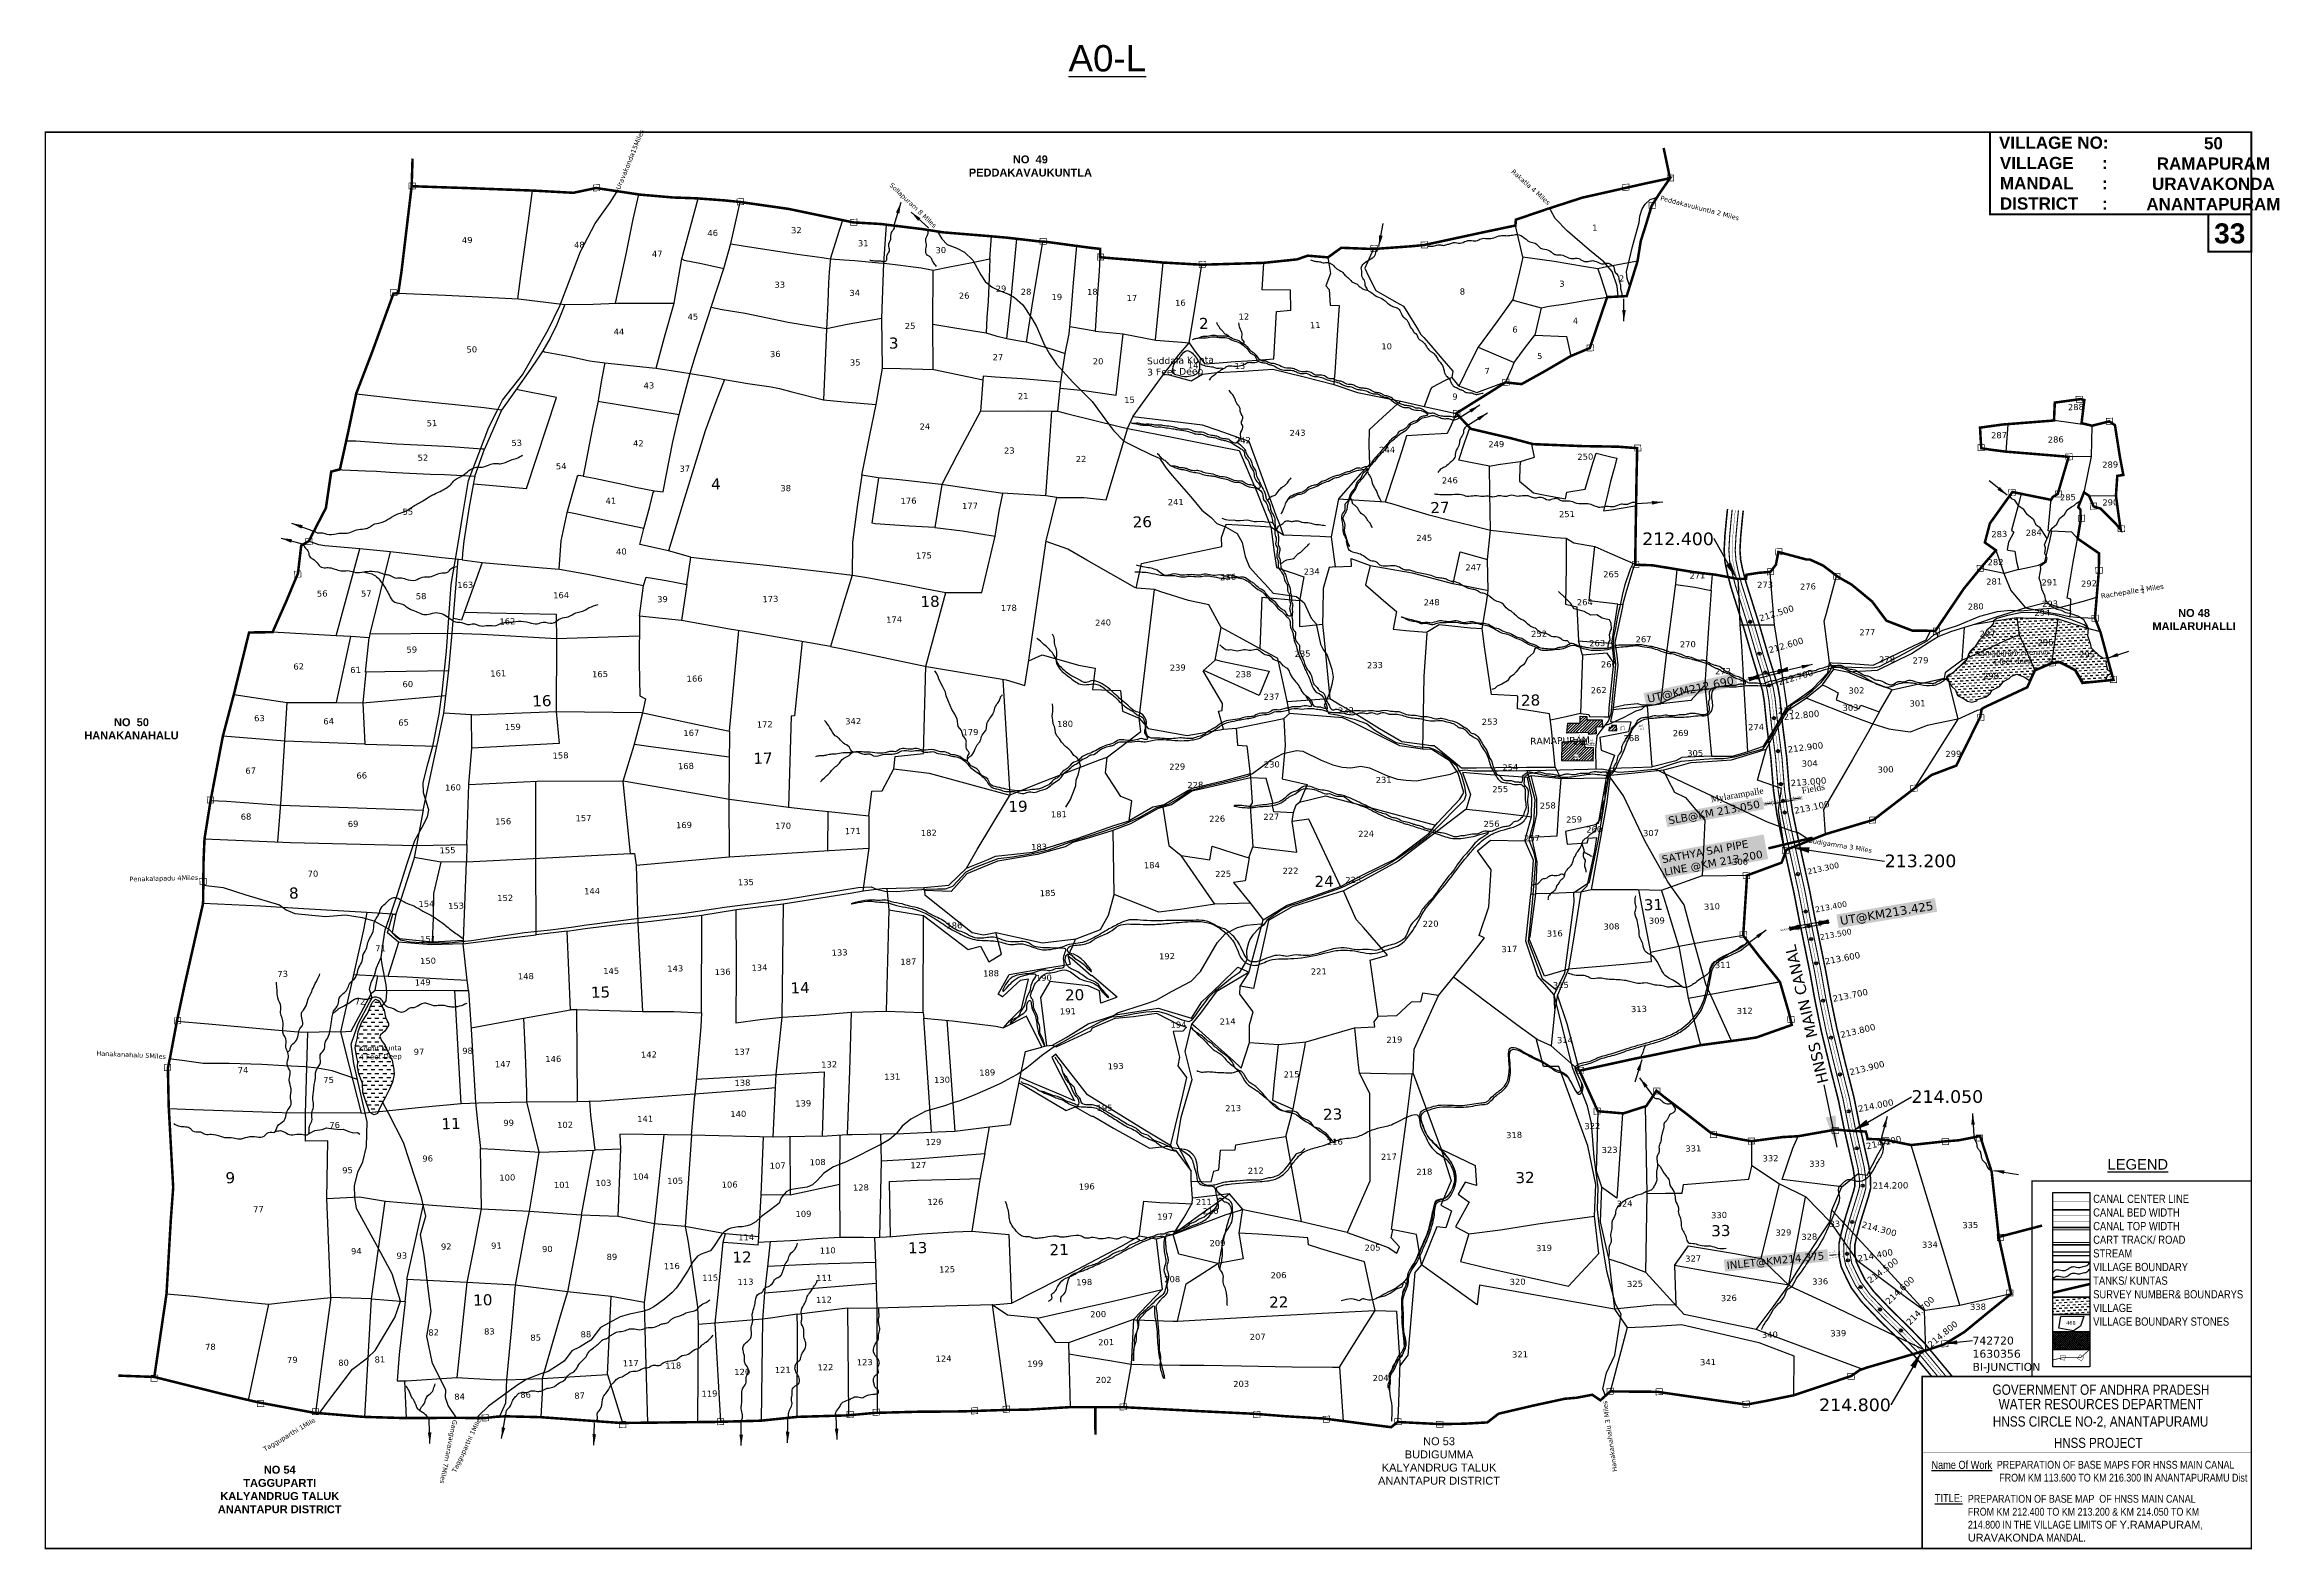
# Model space of a CAD drawing. Header units: inches. Extents: x 736579 to 743654, y 1629743 to 1634507.
import ezdxf
from ezdxf import colors
from ezdxf.entities.mleader import LeaderData, LeaderLine
from ezdxf.enums import TextEntityAlignment as Align
from ezdxf.math import Vec2, Vec3

# ---------------------------------------------------------------- set-up
doc = ezdxf.new("R2010")
doc.units = ezdxf.units.IN
doc.header["$MEASUREMENT"] = 0
doc.header["$PDMODE"] = 32
doc.header["$PDSIZE"] = 10
doc.linetypes.add('ACAD_ISO02W100', pattern=[15, 12, -3])
doc.linetypes.add('HIDDEN2', pattern=[0.1875, 0.125, -0.0625])
for name, color, linetype in [('CANAL1', 1, 'Continuous'), ('CSMark', 72, 'Continuous'), ('FRAME 025', 7, 'Continuous'), ('PLOT NO', 7, 'Continuous'), ('ROADS', 6, 'Continuous'), ('stream', 4, 'Continuous'), ('STRUCTURE', 5, 'Continuous'), ('TABLE', 7, 'Continuous'), ('tank', 4, 'Continuous'), ('TANKS-STREAM', 4, 'Continuous'), ('TITLEBLOCK', 7, 'Continuous'), ('VILLAGE', 30, 'Continuous'), ('VILLAGE BOUNDRY', 5, 'Continuous'), ('VILLAGE STONES', 240, 'Continuous')]:
    doc.layers.add(name, color=color, linetype=linetype)
doc.styles.add('A', font='arial.ttf')
doc.styles.add('ARIALN', font='ARIALN.TTF')
doc.styles.get("Standard").update_dxf_attribs({"font": 'verdana.ttf'})
doc.styles.add('style1', font='romantic.ttf')
doc.dimstyles.get("Standard").update_dxf_attribs({"dimtxt": 0.18, "dimasz": 0.18, "dimexe": 0.18, "dimexo": 0.0625, "dimgap": 0.09, "dimtad": 0, "dimtih": 1, "dimtoh": 1, "dimdec": 4, "dimzin": 0, "dimdsep": 46, "dimtxsty": 'Standard', "dimcen": 0.09, "dimadec": 0, "dimazin": 0, "dimtfac": 1, "dimtdec": 4, "dimtofl": 0, "dimtmove": 0, "dimatfit": 3, "dimfxl": 1, "dimtolj": 1, "dimtzin": 0, "dimarcsym": 0})

msp = doc.modelspace()

# ---------------------------------------------------------------- texts
at = {"layer": 'CSMark', "color": 1}
for s, height, rotation, p in [('212.500', 20, 17.47747, (742008.1, 1632690)), ('212.600', 20, 16.35449, (742037.9, 1632589.6)), ('212.700', 20, 16.11479, (742068.6, 1632488.6)), ('212.800', 20, 5.79379, (742084.9, 1632378.6)), ('212.900', 20, 7.26057, (742097.5, 1632275.2)), ('213.000', 20, 4.55713, (742107.1, 1632168.9)), ('213.100', 20, 11.66795, (742118.6, 1632081.4)), ('213.300', 18, 12.47689, (742160.3, 1631888.3)), ('213.400', 18, 10.86602, (742185, 1631768.2)), ('213.500', 18, 10.86602, (742199.7, 1631680.9)), ('213.600', 20, 10.86602, (742215.4, 1631604.1)), ('213.700', 20, 11.68537, (742240.2, 1631485.9)), ('213.800', 20, 13.64943, (742264.7, 1631371.5)), ('213.900', 20, 14.22573, (742293.7, 1631253.4)), ('214.000', 20, 11.27711, (742321, 1631137.4)), ('214.100', 20, 12.79335, (742346.5, 1631018.9)), ('214.200', 20, 0.57622, (742366.3, 1630894.7)), ('214.300', 20, 345.01065, (742332.7, 1630772.4)), ('214.400', 20, 11.02077, (742319.2, 1630663.3)), ('214.500', 20, 36.56317, (742353.2, 1630592.2)), ('214.600', 20, 43.5263, (742411.6, 1630524.4)), ('214.700', 20, 45.54072, (742477.8, 1630458.4)), ('214.800', 20, 39.82813, (742544.9, 1630388.3))]:
    msp.add_text(s, height=height, rotation=rotation, dxfattribs=at).set_placement(p, align=Align.MIDDLE_LEFT)
at = {"layer": 'PLOT NO'}
for s, height, rotation, p in [('1', 19.3, 1.47442, (741487.2, 1633927.7)), ('49', 19.29, 1.47442, (737917.1, 1633888.6)), ('48', 19.29, 1.47442, (738272.2, 1633873.4)), ('46', 19.29, 1.47442, (738694.3, 1633910.9)), ('32', 19.29, 1.47442, (738959.2, 1633919.8)), ('31', 19.29, 1.47442, (739170.8, 1633878.5)), ('30', 19.29, 1.47442, (739416.5, 1633856.8)), ('47', 19.29, 1.47442, (738518.7, 1633845)), ('33', 19.29, 1.47442, (738906.7, 1633747.2)), ('34', 19.29, 1.47442, (739143.9, 1633721.3)), ('29', 19.29, 1.47442, (739607.2, 1633734.7)), ('28', 19.29, 1.47442, (739686.5, 1633724.9)), ('18', 19.29, 1.47442, (739896.3, 1633724.6)), ('8', 19.3, 1.47442, (741067.9, 1633725.6)), ('3', 19.3, 1.47442, (741382.9, 1633750.3)), ('2', 19.3, 1.47442, (741572, 1633766.9)), ('45', 19.29, 1.47442, (738631.6, 1633645.9)), ('26', 19.29, 1.47442, (739490.4, 1633712.5)), ('19', 19.29, 1.47442, (739783.9, 1633708.4)), ('17', 19.29, 1.47442, (740021.5, 1633705.1)), ('16', 19.29, 1.47442, (740175, 1633689.8)), ('12', 19.29, 1.47442, (740376.1, 1633646.3)), ('44', 19.29, 1.47442, (738397.5, 1633598.2)), ('25', 19.29, 1.47442, (739319.3, 1633616.7)), ('2', 35, 1.47442, (740249.2, 1633624.7)), ('11', 19.29, 1.47442, (740602.1, 1633619.1)), ('6', 19.3, 1.47442, (741234.2, 1633605.4)), ('4', 19.3, 1.47442, (741425.8, 1633632.9)), ('50', 19.29, 1.47442, (737931.6, 1633542.3)), ('36', 19.29, 1.47442, (738892.4, 1633527.8)), ('3', 35, 1.47442, (739267.2, 1633562.4)), ('27', 19.29, 1.47442, (739597.3, 1633517.6)), ('20', 19.29, 1.47442, (739914.5, 1633504.6)), ('10', 19.29, 1.47442, (740828.1, 1633552)), ('5', 19.3, 1.47442, (741312.5, 1633521.4)), ('35', 19.29, 1.47442, (739145.4, 1633501)), ('14', 19.29, 1.47442, (740215.4, 1633492.1)), ('13', 19.29, 1.47442, (740363.4, 1633490)), ('7', 19.3, 1.47442, (741146.3, 1633474.2)), ('43', 19.29, 1.47442, (738492.3, 1633428.1)), ('21', 19.29, 1.47442, (739677.4, 1633394.4)), ('15', 19.29, 1.47442, (740014, 1633382.5)), ('9', 19.3, 1.47442, (741044.5, 1633393)), ('51', 19.29, 1.47442, (737805.5, 1633308.7)), ('24', 19.29, 1.47442, (739366, 1633298.2)), ('288', 19.29, 1.47442, (743010.2, 1633359.9)), ('53', 19.29, 1.47442, (738073.7, 1633246.5)), ('42', 19.29, 1.47442, (738458.7, 1633244.7)), ('23', 19.29, 1.47442, (739633.3, 1633222.1)), ('242', 19.29, 1.47442, (740372.8, 1633254.6)), ('243', 19.29, 1.47442, (740545.9, 1633278.2)), ('244', 19.29, 1.47442, (740829.7, 1633224.7)), ('249', 19.29, 1.47442, (741175.2, 1633242.2)), ('287', 19.29, 1.47442, (742766.9, 1633270.7)), ('286', 19.29, 1.47442, (742946.4, 1633257)), ('52', 19.29, 1.47442, (737776.9, 1633199.5)), ('54', 19.29, 1.47442, (738214.7, 1633172.5)), ('37', 19.29, 1.47442, (738606, 1633164.9)), ('22', 19.29, 1.47442, (739860.6, 1633195.3)), ('250', 19.29, 1.47442, (741457, 1633202.7)), ('289', 19.29, 1.47442, (743118.8, 1633177.7)), ('4', 35, 1.47442, (738704.3, 1633116.1)), ('38', 19.29, 1.47442, (738925.4, 1633103)), ('246', 19.29, 1.47442, (741028.1, 1633127.8)), ('55', 19.29, 1.47442, (737729.3, 1633028.6)), ('41', 19.29, 1.47442, (738371.8, 1633063)), ('176', 19.29, 1.47442, (739314.3, 1633063)), ('177', 19.29, 1.47442, (739509, 1633047.1)), ('241', 19.29, 1.47442, (740160.3, 1633059)), ('27', 35, 1.47442, (740996.7, 1633041.9)), ('251', 19.29, 1.47442, (741398.9, 1633021)), ('285', 19.29, 1.47442, (742984.9, 1633074.1)), ('290', 19.29, 1.47442, (743119.3, 1633058.1)), ('26', 35, 1.47442, (740054.4, 1632996.5)), ('245', 19.29, 1.47442, (740947.1, 1632945.7)), ('283', 19.29, 1.47442, (742767.7, 1632957.7)), ('284', 19.29, 1.47442, (742876.8, 1632962.2)), ('40', 19.29, 1.47442, (738405.1, 1632902.3)), ('175', 19.29, 1.47442, (739363, 1632889.8)), ('282', 19.29, 1.47442, (742755.9, 1632868.8)), ('163', 19.29, 1.47442, (737910.9, 1632796.9)), ('236', 19.29, 1.47442, (740326, 1632821.6)), ('234', 19.29, 1.47442, (740590.7, 1632838.9)), ('247', 19.29, 1.47442, (741102.6, 1632852.4)), ('265', 19.29, 1.47442, (741538.8, 1632830.6)), ('271', 19.29, 1.47442, (741811.9, 1632826.2)), ('273', 19.29, 1.47442, (742026.3, 1632797.2)), ('281', 19.29, 1.47442, (742751.4, 1632807.5)), ('291', 19.29, 1.47442, (742926.6, 1632804.8)), ('292', 19.29, 1.47442, (743051.7, 1632801.1)), ('56', 19.29, 1.47442, (737458, 1632769.4)), ('57', 19.29, 1.47442, (737597.6, 1632769.4)), ('58', 19.29, 1.47442, (737771.1, 1632761.1)), ('164', 19.29, 1.47442, (738214.4, 1632764.2)), ('39', 19.29, 1.47442, (738535.3, 1632751.6)), ('173', 19.29, 1.47442, (738877, 1632752)), ('18', 35, 1.47442, (739382.4, 1632744.3)), ('248', 19.29, 1.47442, (740970.6, 1632741.6)), ('264', 19.29, 1.47442, (741455.5, 1632742.1)), ('276', 19.29, 1.47442, (742161.8, 1632791.5)), ('280', 19.29, 1.47442, (742693.1, 1632728.4)), ('293', 19.29, 1.47442, (742928.4, 1632737.1)), ('162', 19.29, 1.47442, (738044.3, 1632681.2)), ('174', 19.29, 1.47442, (739268.6, 1632687.1)), ('178', 19.29, 1.47442, (739631.9, 1632723.8)), ('240', 19.29, 1.47442, (739930.2, 1632677.4)), ('294', 19.29, 1.47442, (742903.8, 1632708.6)), ('59', 19.29, 1.47442, (737741.7, 1632591.8)), ('252', 19.29, 1.47442, (741310.6, 1632642)), ('263', 19.29, 1.47442, (741494.6, 1632612.2)), ('267', 19.29, 1.47442, (741641.4, 1632624.6)), ('270', 19.29, 1.47442, (741781.6, 1632608.7)), ('277', 19.29, 1.47442, (742349.9, 1632646.8)), ('297', 19.29, 1.47442, (742730.7, 1632642.2)), ('296', 19.29, 1.47442, (742914, 1632615.5)), ('62', 19.29, 1.47442, (737383.6, 1632538.4)), ('61', 19.29, 1.47442, (737563.6, 1632527.5)), ('161', 19.29, 1.47442, (738015.3, 1632516.5)), ('165', 19.29, 1.47442, (738337.6, 1632514.3)), ('239', 19.29, 1.47442, (740166.7, 1632534.9)), ('238', 19.29, 1.47442, (740374.4, 1632514)), ('235', 19.29, 1.47442, (740561.8, 1632579)), ('233', 19.29, 1.47442, (740790.9, 1632542.6)), ('266', 19.29, 1.47442, (741531.6, 1632545.3)), ('272', 19.29, 1.47442, (741893.1, 1632523.7)), ('278', 19.29, 1.47442, (742412.3, 1632561.1)), ('279', 19.29, 1.47442, (742518.2, 1632557.7)), ('295', 19.29, 1.47442, (743045.2, 1632576.1)), ('60', 19.29, 1.47442, (737729, 1632482.6)), ('166', 19.29, 1.47442, (738636.9, 1632499.9)), ('237', 19.29, 1.47442, (740463.5, 1632442.8)), ('262', 19.29, 1.47442, (741499.3, 1632463.3)), ('302', 19.29, 1.47442, (742315.4, 1632462.6)), ('298', 19.29, 1.47442, (742741.2, 1632508.9)), ('63', 19.29, 1.47442, (737259.2, 1632374.8)), ('16', 35, 1.47442, (738153.4, 1632429.7)), ('232', 19.29, 1.47442, (740699.2, 1632399.3)), ('28', 35, 1.47442, (741283.7, 1632431.8)), ('275', 19.29, 1.47442, (742092.1, 1632398.6)), ('303', 19.29, 1.47442, (742296.7, 1632408)), ('301', 19.29, 1.47442, (742508.7, 1632421.7)), ('64', 19.29, 1.47442, (737478.4, 1632365)), ('65', 19.29, 1.47442, (737715.7, 1632361.1)), ('159', 19.29, 1.47442, (738061.5, 1632346.9)), ('167', 19.29, 1.47442, (738626.6, 1632328.1)), ('172', 19.29, 1.47442, (738859, 1632355.1)), ('342', 19.29, 1.47442, (739139.1, 1632365.2)), ('179', 19.29, 1.47442, (739510.5, 1632330.5)), ('180', 19.29, 1.47442, (739809.9, 1632356.7)), ('253', 19.29, 1.47442, (741154.5, 1632363.7)), ('268', 19.29, 1.47442, (741603.2, 1632311.5)), ('269', 19.29, 1.47442, (741759.2, 1632327.7)), ('274', 19.29, 1.47442, (741997.7, 1632346.7)), ('158', 19.29, 1.47442, (738212.6, 1632256.7)), ('17', 35, 1.47442, (738853.4, 1632248)), ('261', 19.29, 1.47442, (741444.1, 1632299.6)), ('305', 19.29, 1.47442, (741804.9, 1632263.9)), ('304', 19.29, 1.47442, (742167.4, 1632231.4)), ('299', 19.29, 1.47442, (742622.3, 1632261.9)), ('67', 19.29, 1.47442, (737231.5, 1632208.7)), ('66', 19.29, 1.47442, (737583.2, 1632193.2)), ('168', 19.29, 1.47442, (738609.6, 1632223.2)), ('229', 19.29, 1.47442, (740165, 1632221.3)), ('228', 19.29, 1.47442, (740222.5, 1632163.2)), ('230', 19.29, 1.47442, (740464.4, 1632228.3)), ('231', 19.29, 1.47442, (740818.4, 1632179.4)), ('254', 19.29, 1.47442, (741219.6, 1632219.1)), ('300', 19.29, 1.47442, (742407.5, 1632212.3)), ('160', 19.29, 1.47442, (737872.1, 1632155.3)), ('19', 35, 1.47442, (739660.8, 1632095.6)), ('255', 19.29, 1.47442, (741187.7, 1632150)), ('258', 19.29, 1.47442, (741338.2, 1632098.1)), ('68', 19.29, 1.47442, (737216.8, 1632063.1)), ('69', 19.29, 1.47442, (737555.9, 1632040)), ('156', 19.29, 1.47442, (738031, 1632048.1)), ('157', 19.29, 1.47442, (738285.4, 1632058.4)), ('169', 19.29, 1.47442, (738603.4, 1632036.4)), ('170', 19.29, 1.47442, (738917.2, 1632033.9)), ('171', 19.29, 1.47442, (739137.8, 1632017.5)), ('181', 19.29, 1.47442, (739790.3, 1632070.4)), ('226', 19.29, 1.47442, (740291.4, 1632056.3)), ('227', 19.29, 1.47442, (740462.8, 1632062.8)), ('256', 19.29, 1.47442, (741160.1, 1632040.2)), ('259', 19.29, 1.47442, (741421.5, 1632054)), ('260', 19.29, 1.47442, (741485.2, 1632022.5)), ('155', 19.29, 1.47442, (737855, 1631956.4)), ('182', 19.29, 1.47442, (739378.6, 1632011.7)), ('183', 19.29, 1.47442, (739727.6, 1631967.2)), ('224', 19.29, 1.47442, (740763.1, 1632008.8)), ('257', 19.29, 1.47442, (741288.4, 1631994.7)), ('307', 19.29, 1.47442, (741665.1, 1632011.2)), ('70', 19.29, 1.47442, (737428.6, 1631882.2)), ('184', 19.29, 1.47442, (740084.8, 1631909.5)), ('225', 19.29, 1.47442, (740310.4, 1631881.7)), ('222', 19.29, 1.47442, (740523.8, 1631891.5)), ('306', 19.29, 1.47442, (741946.8, 1631920)), ('8', 35, 1.47442, (737368.1, 1631821.1)), ('152', 19.29, 1.47442, (738037.3, 1631805.6)), ('144', 19.29, 1.47442, (738312.4, 1631827.3)), ('135', 19.29, 1.47442, (738799.4, 1631855.4)), ('185', 19.29, 1.47442, (739754.8, 1631821.1)), ('24', 35, 1.47442, (740630, 1631858.4)), ('223', 19.29, 1.47442, (740722.6, 1631862.6)), ('154', 19.29, 1.47442, (737788.1, 1631786.9)), ('153', 19.29, 1.47442, (737881.8, 1631780.7)), ('31', 35, 1.47442, (741672.7, 1631784.3)), ('309', 19.29, 1.47442, (741683.5, 1631733.8)), ('310', 19.29, 1.47442, (741858, 1631778.4)), ('151', 19.29, 1.47442, (737793.5, 1631675.1)), ('186', 19.29, 1.47442, (739459.4, 1631718.4)), ('220', 19.29, 1.47442, (740967.1, 1631723.7)), ('316', 19.29, 1.47442, (741360.3, 1631693)), ('308', 19.29, 1.47442, (741539.9, 1631715.2)), ('71', 19.29, 1.47442, (737642.7, 1631646.2)), ('150', 19.29, 1.47442, (737792.9, 1631606.3)), ('133', 19.29, 1.47442, (739096.1, 1631632.8)), ('187', 19.29, 1.47442, (739313.7, 1631603.8)), ('192', 19.29, 1.47442, (740132.7, 1631621)), ('317', 19.29, 1.47442, (741216.5, 1631643.9)), ('311', 19.29, 1.47442, (741892.5, 1631593.4)), ('73', 19.29, 1.47442, (737332.8, 1631564.9)), ('149', 19.29, 1.47442, (737776.2, 1631538.3)), ('148', 19.29, 1.47442, (738102.8, 1631557.7)), ('145', 19.29, 1.47442, (738373, 1631574.5)), ('143', 19.29, 1.47442, (738575.7, 1631582.2)), ('136', 19.29, 1.47442, (738725.8, 1631571.7)), ('134', 19.29, 1.47442, (738842.4, 1631585)), ('14', 35, 1.47442, (738970.8, 1631521.1)), ('188', 19.29, 1.47442, (739575.6, 1631566.8)), ('190', 19.29, 1.47442, (739742.7, 1631552.8)), ('221', 19.29, 1.47442, (740613.3, 1631572.9)), ('315', 19.29, 1.47442, (741379.5, 1631529.8)), ('72', 19.29, 1.47442, (737577.7, 1631477.3)), ('15', 35, 1.47442, (738339, 1631507.3)), ('20', 35, 1.47442, (739840.1, 1631498.8)), ('313', 19.29, 1.47442, (741626.9, 1631454.2)), ('191', 19.29, 1.47442, (739818.8, 1631446.6)), ('194', 19.29, 1.47442, (740169, 1631404.5)), ('214', 19.29, 1.47442, (740324.6, 1631414.6)), ('312', 19.29, 1.47442, (741961.7, 1631448)), ('97', 19.29, 1.47442, (737764.6, 1631318.6)), ('98', 19.29, 1.47442, (737918.2, 1631321.5)), ('142', 19.29, 1.47442, (738492.4, 1631309.5)), ('137', 19.29, 1.47442, (738787.5, 1631318.7)), ('219', 19.29, 1.47442, (740852.5, 1631356.9)), ('314', 19.29, 1.47442, (741392.7, 1631355.6)), ('74', 19.29, 1.47442, (737207.4, 1631260.5)), ('147', 19.29, 1.47442, (738030, 1631279.5)), ('146', 19.29, 1.47442, (738189.5, 1631295.8)), ('132', 19.29, 1.47442, (739063.1, 1631278.4)), ('131', 19.29, 1.47442, (739262.7, 1631239.7)), ('189', 19.29, 1.47442, (739563.5, 1631252.8)), ('193', 19.29, 1.47442, (739970.1, 1631273)), ('215', 19.29, 1.47442, (740527, 1631247)), ('75', 19.29, 1.47442, (737478.2, 1631229.2)), ('138', 19.29, 1.47442, (738788.5, 1631220.4)), ('130', 19.29, 1.47442, (739420.3, 1631229.7)), ('11', 35, 1.47442, (737866, 1631091.2)), ('141', 19.29, 1.47442, (738480.4, 1631106.3)), ('140', 19.29, 1.47442, (738775.4, 1631121.7)), ('139', 19.29, 1.47442, (738980.9, 1631155.1)), ('195', 19.29, 1.47442, (739934.9, 1631141.3)), ('213', 19.29, 1.47442, (740342.1, 1631139.9)), ('23', 35, 1.47442, (740656.9, 1631121)), ('76', 19.29, 1.47442, (737497.4, 1631086.4)), ('99', 19.29, 1.47442, (738048.2, 1631093.6)), ('102', 19.29, 1.47442, (738226.9, 1631087.1)), ('129', 19.29, 1.47442, (739393.1, 1631032.8)), ('216', 19.29, 1.47442, (740664, 1631033.6)), ('318', 19.29, 1.47442, (741231.6, 1631055.1)), ('322', 19.29, 1.47442, (741479.3, 1631083.4)), ('96', 19.29, 1.47442, (737792, 1630980.6)), ('107', 19.29, 1.47442, (738900, 1630958)), ('108', 19.29, 1.47442, (739026.6, 1630969.1)), ('127', 19.29, 1.47442, (739345.4, 1630959.8)), ('217', 19.29, 1.47442, (740835.2, 1630986.3)), ('323', 19.29, 1.47442, (741534, 1631007.9)), ('331', 19.29, 1.47442, (741799.1, 1631012.5)), ('332', 19.29, 1.47442, (742043.4, 1630981.2)), ('333', 19.29, 1.47442, (742191, 1630964.3)), ('9', 35, 1.47442, (737167, 1630919.8)), ('95', 19.29, 1.47442, (737538.2, 1630943.5)), ('100', 19.29, 1.47442, (738044, 1630920.2)), ('101', 19.29, 1.47442, (738216.8, 1630897.1)), ('103', 19.29, 1.47442, (738348.3, 1630903.4)), ('104', 19.29, 1.47442, (738467, 1630923.4)), ('105', 19.29, 1.47442, (738575.5, 1630909.8)), ('106', 19.29, 1.47442, (738747.9, 1630897.9)), ('128', 19.29, 1.47442, (739163.6, 1630888.8)), ('196', 19.29, 1.47442, (739878.5, 1630891.9)), ('212', 19.29, 1.47442, (740413.7, 1630941.9)), ('218', 19.29, 1.47442, (740947.5, 1630938.6)), ('32', 35, 1.47442, (741266.1, 1630920.4)), ('77', 19.29, 1.47442, (737256.1, 1630820)), ('126', 19.29, 1.47442, (739399.4, 1630843.5)), ('211', 19.29, 1.47442, (740249.2, 1630843.2)), ('210', 19.29, 1.47442, (740270.6, 1630814.2)), ('324', 19.29, 1.47442, (741581.3, 1630837.7)), ('109', 19.29, 1.47442, (738981.7, 1630805.2)), ('197', 19.29, 1.47442, (740126.7, 1630796.7)), ('330', 19.29, 1.47442, (741880.5, 1630801.5)), ('33 ', 35, 1.47442, (741893.6, 1630752.5)), ('329', 19.29, 1.47442, (742084.3, 1630746.3)), ('337', 19.29, 1.47442, (742255.2, 1630774)), ('335', 19.29, 1.47442, (742675.8, 1630769.8)), ('94', 19.29, 1.47442, (737566, 1630687.4)), ('93', 19.29, 1.47442, (737710, 1630673.2)), ('92', 19.29, 1.47442, (737850.7, 1630701.9)), ('91', 19.29, 1.47442, (738009.6, 1630704.9)), ('90', 19.29, 1.47442, (738170.7, 1630694)), ('12', 35, 1.47442, (738787.1, 1630668.5)), ('114', 19.29, 1.47442, (738800.2, 1630731.2)), ('110', 19.29, 1.47442, (739058.4, 1630689.3)), ('13', 35, 1.47442, (739343.2, 1630698.1)), ('21', 35, 1.47442, (739791.2, 1630692.2)), ('209', 19.29, 1.47442, (740292.5, 1630712.9)), ('205', 19.29, 1.47442, (740783.5, 1630698.4)), ('319', 19.29, 1.47442, (741326.4, 1630697.2)), ('328', 19.29, 1.47442, (742166, 1630733)), ('334', 19.29, 1.47442, (742548, 1630707.9)), ('89', 19.29, 1.47442, (738375.2, 1630669.2)), ('116', 19.29, 1.47442, (738564.8, 1630639.9)), ('115', 19.29, 1.47442, (738686.3, 1630603.2)), ('111', 19.29, 1.47442, (739047, 1630602.7)), ('125', 19.29, 1.47442, (739436.3, 1630629.6)), ('206', 19.29, 1.47442, (740485.7, 1630611)), ('327', 19.29, 1.47442, (741798.4, 1630663.9)), ('10', 35, 1.47442, (737966.4, 1630532.9)), ('113', 19.29, 1.47442, (738798.2, 1630590.2)), ('112', 19.29, 1.47442, (739046.5, 1630533.3)), ('198', 19.29, 1.47442, (739870.5, 1630589.2)), ('208', 19.29, 1.47442, (740149.1, 1630598.5)), ('22', 35, 1.47442, (740486.5, 1630526.1)), ('320', 19.29, 1.47442, (741242.7, 1630590.3)), ('325', 19.29, 1.47442, (741614.3, 1630583.7)), ('326', 19.29, 1.47442, (741911.4, 1630538.9)), ('336', 19.29, 1.47442, (742200.5, 1630591.3)), ('200', 19.29, 1.47442, (739914.7, 1630487.7)), ('338', 19.29, 1.47442, (742700.3, 1630511.1)), ('82', 19.29, 1.47442, (737810.7, 1630429.9)), ('83', 19.29, 1.47442, (737987.3, 1630433)), ('85', 19.29, 1.47442, (738133.8, 1630413.5)), ('88', 19.29, 1.47442, (738292.9, 1630424)), ('201', 19.29, 1.47442, (739940, 1630398.8)), ('207', 19.29, 1.47442, (740419.8, 1630416)), ('340', 19.29, 1.47442, (742041.3, 1630422.8)), ('339', 19.29, 1.47442, (742257.9, 1630427.3)), ('468', 11.53, 358.68771, (742994.5, 1630460)), ('78', 19.29, 1.47442, (737104, 1630384.3)), ('79', 19.29, 1.47442, (737363.4, 1630342.9)), ('80', 19.29, 1.47442, (737525.6, 1630334)), ('81', 19.29, 1.47442, (737640.6, 1630344.2)), ('117', 19.29, 1.47442, (738434.9, 1630332.7)), ('118', 19.29, 1.47442, (738569.4, 1630324.8)), ('122', 19.29, 1.47442, (739051.2, 1630319.6)), ('123', 19.29, 1.47442, (739175.7, 1630335.6)), ('124', 19.29, 1.47442, (739425.3, 1630347)), ('199', 19.29, 1.47442, (739715.4, 1630331.2)), ('321', 19.29, 1.47442, (741250.3, 1630360.5)), ('341', 19.29, 1.47442, (741845.5, 1630335.8)), ('120', 19.29, 1.47442, (738787.8, 1630304.9)), ('121', 19.29, 1.47442, (738916.1, 1630311.2)), ('202', 19.29, 1.47442, (739932, 1630279.5)), ('203', 19.29, 1.47442, (740367.5, 1630267.1)), ('204', 19.29, 1.47442, (740808.9, 1630285.7)), ('84', 19.29, 1.47442, (737893, 1630226.6)), ('86', 19.29, 1.47442, (738101.8, 1630232.7)), ('87', 19.29, 1.47442, (738272.8, 1630229.9)), ('119', 19.29, 1.47442, (738684.1, 1630236.1))]:
    msp.add_text(s, height=height, rotation=rotation, dxfattribs=at).set_placement(p, align=Align.MIDDLE_CENTER)
at = {"layer": 'ROADS', "color": 0, "char_height": 15, "attachment_point": 1}
for s, insert, width, rotation in [('Uravakonda15Miles', (738386.7, 1634052.4), 215.721, 67.64336), ('Rakatla 4 Miles', (741230.9, 1634114.1), 295.653, 318.33949), ('Sollapuram 8 Miles', (739262.9, 1634071.4), 329.193, 316.59427), ('Peddakavukuntla 2 Miles', (741697.1, 1634029.7), 255.875, 345.38263), ('\\A1;\\pi81.41419;Budigamma 3 Miles', (742084.6, 1632008.4), 362.825, 350.85547), ('\\pi1.08239;Penakalapadu 4Miles', (736846.5, 1631872.7), 215.409, 1.33241), ('\\pi35.74779;Hanakanahalu 5Miles', (736707.6, 1631323.5), 288.306, 357.16071), ('\\A1;\\pi69.38095;Hanakanahalu 3 Miles', (741553, 1629919), 362.825, 98.21767), ('Tagguparthi 1Mile', (737269.4, 1630065.5), 295.653, 30.59477), ('Gangavaram 7Miles', (737885.8, 1630151), 295.653, 258.38405), ('Tagguparthi 1Mile', (737867.5, 1629991.1), 295.653, 64.57589)]:
    msp.add_mtext(s, dxfattribs=dict(at, insert=insert, width=width, rotation=rotation))
at = {"layer": 'STRUCTURE', "color": 0, "style": 'style1'}
for s, p in [('Mylarampalle', (742021.1, 1632146.2)), ('Fields', (742214.9, 1632158))]:
    msp.add_text(s, height=20, rotation=9.64804, dxfattribs=at).set_placement(p, align=Align.MIDDLE_RIGHT)
at = {"layer": 'STRUCTURE', "color": 5, "attachment_point": 1, "bg_fill": 1, "box_fill_scale": 1.3, "bg_fill_color": 7, "bg_fill_true_color": 16777215, "bg_fill_transparency": 4390977}
for s, insert, char_height, width, rotation in [('UT@KM212.690', (741650.6, 1632448.2), 25.51, 280.818, 12.33323), ('SLB@KM 213.050', (741718, 1632062), 24.221, 297.582, 10.45931), ('SATHYA SAI PIPE LINE @KM 213.200', (741697.4, 1631939.2), 24.221, 323.69, 10.45931), ('UT@KM213.425', (742261.3, 1631746.4), 27.247, 299.933, 9.41249), ('INLET@KM214.375', (741903.4, 1630653.9), 23.822, 315.349, 5.74309)]:
    msp.add_mtext(s, dxfattribs=dict(at, insert=insert, char_height=char_height, width=width, rotation=rotation))
at = {"layer": 'TABLE', "extrusion": (0.000201441, 0.004807, 0.999988), "style": 'A'}
for s, height, p in [('%%UA0-L', 83.3, (739943.6, 1634444.6, 8005.6)), ('%%ULEGEND', 33.32, (743206.2, 1630942.6, 7989.5))]:
    msp.add_text(s, height=height, rotation=359.99994, dxfattribs=at).set_placement(p, align=Align.MIDDLE)
at = {"layer": 'TITLEBLOCK', "extrusion": (0.000201441, 0.004807, 0.999988), "style": 'ARIALN'}
for s, height, p in [('GOVERNMENT OF ANDHRA PRADESH ', 32.504, (742746.2, 1630212.9, 7980.9)), ('WATER RESOURCES DEPARTMENT  ', 32.504, (742765.6, 1630167.3, 7980.3)), ('HNSS CIRCLE NO-2, ANANTAPURAMU', 32.504, (742747.2, 1630112.2, 7980)), ('HNSS PROJECT', 31.654, (742941.1, 1630044.9, 7981.4)), ('%%UName Of Work', 25.347, (742552.9, 1629978.3, 7981.8)), ('%%UTITLE:', 25.35, (742563.9, 1629873.1, 7981.1))]:
    msp.add_text(s, height=height, rotation=359.99994, dxfattribs=at).set_placement(p)
at = {"layer": 'TITLEBLOCK', "extrusion": (0.000201441, 0.004807, 0.999988), "attachment_point": 1, "text_direction": (1, -1e-06, -0.000201), "style": 'ARIALN'}
for s, insert, char_height, width in [('CANAL CENTER LINE \\PCANAL BED WIDTH {\\H1.52882x; }\\PCANAL TOP WIDTH {\\H1.35255x; }\\PCART TRACK/ ROAD{\\H1.4113x; }\\PSTREAM {\\H1.39172x; }\\PVILLAGE BOUNDARY{\\H1.39825x; }\\PTANKS/ KUNTAS{\\H1.39607x; }\\PSURVEY NUMBER& BOUNDARYS{\\H1.3968x; }\\PVILLAGE{\\H1.39655x; }\\PVILLAGE BOUNDARY STONES{\\H1.39664x; }', (743065, 1630865.9), 25.91, 543.227), ('PREPARATION OF BASE MAPS FOR HNSS MAIN CANAL\\P FROM KM 113.600 TO KM 216.300 IN ANANTAPURAMU Dist', (742759.8, 1630023.2, -2.8), 24.578, 793.357)]:
    msp.add_mtext(s, dxfattribs=dict(at, insert=insert, char_height=char_height, width=width))
at = {"layer": 'TITLEBLOCK', "insert": (742668.2, 1629915.3), "char_height": 24.5783, "width": 800.18, "attachment_point": 1, "rotation": 359.99994, "style": 'ARIALN'}
msp.add_mtext('PREPARATION OF BASE MAP  OF HNSS MAIN CANAL  \\PFROM KM {\\C1;212.400 }TO KM {\\C1;213.200 }& KM{\\C1; 214.050 }TO KM{\\C1; 214.800 }IN THE VILLAGE LIMITS OF{\\C1; \\fArial|b0|i0|c0|p34;Y.RAMAPURAM}, {\\fArial|b0|i0|c0|p34;URAVAKONDA} MANDAL.', dxfattribs=at)
at = {"layer": 'VILLAGE', "insert": (741281.2, 1632312.4), "char_height": 21.22, "width": 184.281, "attachment_point": 1, "rotation": 1.33241}
msp.add_mtext('\\pi0.69241;RAMAPURAM', dxfattribs=at)
at = {"layer": 'VILLAGE STONES'}
msp.add_text('HNSS MAIN CANAL', height=35, rotation=103.50449, dxfattribs=at).set_placement((742227.1, 1631222.7))
at = {"layer": 'VILLAGE STONES', "attachment_point": 2}
for s, insert, char_height, width in [('{\\fArial|b1|i0|c0|p34;NO  49\\PPEDDAKAVAUKUNTLA}', (739700.1, 1634156.4), 25, 478.182), ('{\\fArial|b1|i0|c0|p34;VILLAGE NO:\\PVILLAGE      :\\PMANDAL      :\\PDISTRICT     :}', (742940.1, 1634216.1), 38.527, 359.898), ('{\\fArial|b1|i0|c0|p34;50\\PRAMAPURAM\\PURAVAKONDA^JANANTAPURAM }', (743445.6, 1634214.2), 38.527, 632.865), ('{\\fArial|b1|i0|c0|p34;\\C6;33}', (743497.3, 1633941.4), 63.596, 95.51), ('{\\fArial|b1|i0|c0|p34;NO 48\\PMAILARUHALLI}', (743384.3, 1632720.3), 25, 478.182), ('{\\fArial|b1|i0|c0|p34;NO  50\\PHANAKANAHALU}', (736854.1, 1632374.4), 25, 478.182), ('{\\fArial|b0|i0|c0|p34;NO 53\\PBUDIGUMMA \\PKALYANDRUG TALUK \\PANANTAPUR DISTRICT}', (740993.9, 1630097.8), 25, 478.182), ('{\\fArial|b1|i0|c0|p34;NO 54\\PTAGGUPARTI \\PKALYANDRUG TALUK \\PANANTAPUR DISTRICT}', (737323.5, 1630007.6), 25, 478.182)]:
    msp.add_mtext(s, dxfattribs=dict(at, insert=insert, char_height=char_height, width=width))
at = {"layer": 'VILLAGE STONES', "attachment_point": 1}
for s, insert, char_height, width, rotation in [('Suddala Kunta\\P3 Feet Deep', (740068.8, 1633516), 21.22, 219.625, 1.33241), ('\\A1;\\pi57.66618;{\\C0;Rachepalle \\H0.7x;\\S3/4;\\H1.4286x; Miles}', (743030.3, 1632765.7), 16, 311.575, 8.96659), ('\\pi34.24685;{\\C0;Ramapuram cheruvu\\P\\pi86.43758;3 feet deep}', (742659.1, 1632586.4), 16, 295.653, 1.33241), ('\\pi25.47041;{\\C0;Komit Kunta \\P\\pi26.19036;4 Feet Deep}', (737548.6, 1631335.7), 16, 184.281, 1.33241)]:
    msp.add_mtext(s, dxfattribs=dict(at, insert=insert, char_height=char_height, width=width, rotation=rotation))

# ---------------------------------------------------------------- blocks, each defined once
blk = doc.blocks.new('UT')
at = {"layer": 'STRUCTURE'}
h = blk.add_hatch(dxfattribs=at)
h.set_pattern_fill('DASH', color=150, scale=8, angle=-39.62775, style=0)
h.set_pattern_definition([(320.372247933, (-4370.464, -6260.8811), (1.40800153113, 0.132407282), [1, -1])])
h.paths.add_polyline_path([(765163, 1700681.9), (765165.6, 1700680.6), (765167.2, 1700680.3), (765169.1, 1700680), (765172.4, 1700679.6), (765176.4, 1700679.3), (765179.5, 1700679.5), (765183.1, 1700679.9), (765187.7, 1700680.9), (765188.9, 1700681.2), (765193.1, 1700682.2), (765196.1, 1700680.2), (765196.1, 1700672.2), (765193.1, 1700670.2), (765190.5, 1700670.8), (765188.1, 1700671.3), (765185.5, 1700671.8), (765183.6, 1700672.1), (765181, 1700672.5), (765180.3, 1700672.5), (765178.5, 1700672.6), (765176.7, 1700672.6), (765174.6, 1700672.5), (765172.5, 1700672.3), (765170.4, 1700672), (765168.5, 1700671.7), (765166.1, 1700671.2), (765165, 1700670.8), (765163, 1700669.7)])
h.paths.add_polyline_path([(765259.1, 1700682.2), (765256.1, 1700680.2), (765256.1, 1700672.2), (765259.1, 1700670.2), (765261.9, 1700671), (765264.4, 1700671.6), (765266.4, 1700672), (765269.1, 1700672.5), (765272.7, 1700673), (765276.1, 1700673.1), (765278.6, 1700672.9), (765281.2, 1700672.7), (765283.9, 1700672.3), (765286.4, 1700671.9), (765288, 1700671.3), (765289.2, 1700670.6), (765289.1, 1700682.7), (765287.6, 1700681.8), (765285.7, 1700681.2), (765283, 1700680.7), (765281.2, 1700680.4), (765276.7, 1700679.9), (765272.7, 1700679.9), (765268.7, 1700680.3), (765264.8, 1700681), (765261.2, 1700681.7)])
at = {"layer": 'STRUCTURE', "color": 150, "const_width": 0.628}
for points in [[(765190.1, 1700688.2), (765190.1, 1700684.2), (765196.1, 1700680.2), (765256.1, 1700680.2), (765262.1, 1700684.2), (765262.1, 1700688.2)], [(765190.1, 1700664.2), (765190.1, 1700668.2), (765196.1, 1700672.2), (765256.1, 1700672.2), (765262.1, 1700668.2), (765262.1, 1700664.2)]]:
    blk.add_lwpolyline(points, dxfattribs=at)
at = {"layer": 'STRUCTURE', "color": 150}
for points in [[(765196.1, 1700680.2), (765256.1, 1700680.2)], [(765196.1, 1700672.2), (765256.1, 1700672.2)], [(765196.1, 1700672.2), (765256.1, 1700672.2)]]:
    blk.add_lwpolyline(points, dxfattribs=at)
at = {"layer": 'STRUCTURE', "color": 0}
blk.add_circle((765226.1, 1700676.2), 1.89, dxfattribs=at)
at = {"layer": 'STRUCTURE', "color": 150}
for points in [[(765163, 1700681.9), (765164.4, 1700681.1), (765167.9, 1700680.2), (765171.2, 1700679.8), (765176.1, 1700679.4), (765184.7, 1700680.3), (765193.1, 1700682.2)], [(765163, 1700669.7), (765164.3, 1700670.6), (765167.8, 1700671.6), (765171.2, 1700672.1), (765176, 1700672.6), (765184.7, 1700672), (765193.1, 1700670.2)], [(765289.1, 1700682.7), (765287.8, 1700681.9), (765284.3, 1700680.9), (765280.9, 1700680.4), (765276.1, 1700679.8), (765267.4, 1700680.5), (765259.1, 1700682.2)], [(765289.2, 1700670.6), (765287.8, 1700671.4), (765284.2, 1700672.3), (765280.9, 1700672.7), (765276.1, 1700673.1), (765267.4, 1700672.2), (765259.1, 1700670.2)]]:
    blk.add_spline(points, degree=3, dxfattribs=at)
at = {"layer": 'STRUCTURE', "color": 0}
blk.add_text('STREAM', height=5, dxfattribs=at).set_placement((765148.2, 1700675.8), align=Align.MIDDLE_CENTER)
for points in [[(765190.9, 1700676), (765164.2, 1700675.8)], [(765289.3, 1700676.7), (765265.4, 1700676.4)]]:
    blk.add_leader(points, dimstyle='Standard', override={"dimasz": 10, "dimgap": 0.09, "dimtad": 0}, dxfattribs=at)
blk = doc.blocks.new('SLB')
at = {"layer": 'STRUCTURE'}
h = blk.add_hatch(dxfattribs=at)
h.set_pattern_fill('DOTS', color=6, scale=20, angle=320.37225, style=0)
h.set_pattern_definition([(320.372247934, (-159.4327, -72.9564), (1.2786241598, 0.5641323054), [0, -1.25])])
h.paths.add_polyline_path([(769699.5, 1706871.1), (769699.5, 1706861.1), (769729.1, 1706861.1), (769732.1, 1706863.1), (769792.1, 1706863.1), (769795.1, 1706861.1), (769824.7, 1706861.1), (769824.7, 1706871.1), (769795.1, 1706871.1), (769792.1, 1706869.1), (769732.1, 1706869.1), (769729.1, 1706871.1)])
at = {"layer": 'STRUCTURE', "color": 6, "linetype": 'ACAD_ISO02W100', "ltscale": 0.5, "const_width": 0.5}
for points in [[(769699.5, 1706871.1), (769729.1, 1706871.1)], [(769699.5, 1706861.1), (769729.1, 1706861.1)], [(769795.1, 1706871.1), (769824.7, 1706871.1)], [(769795.1, 1706861.1), (769824.7, 1706861.1)]]:
    blk.add_lwpolyline(points, dxfattribs=at)
at = {"layer": 'STRUCTURE', "color": 6, "const_width": 0.628}
for points in [[(769726.1, 1706877.1), (769726.1, 1706873.1), (769732.1, 1706869.1), (769792.1, 1706869.1), (769798.1, 1706873.1), (769798.1, 1706877.1)], [(769726.1, 1706855.1), (769726.1, 1706859.1), (769732.1, 1706863.1), (769792.1, 1706863.1), (769798.1, 1706859.1), (769798.1, 1706855.1)]]:
    blk.add_lwpolyline(points, dxfattribs=at)
at = {"layer": 'STRUCTURE', "color": 6}
blk.add_lwpolyline([(769732.1, 1706863.1), (769792.1, 1706863.1)], dxfattribs=at)
blk.add_lwpolyline([(769732.1, 1706863.1), (769792.1, 1706863.1)], dxfattribs=at)
at = {"layer": 'STRUCTURE', "color": 0}
blk.add_circle((769762.1, 1706866.1), 1.24, dxfattribs=at)
for points in [[(769703.8, 1706866), (769726.7, 1706866)], [(769818.6, 1706865.8), (769795.7, 1706865.8)]]:
    blk.add_leader(points, dimstyle='Standard', override={"dimasz": 10, "dimgap": 0.09, "dimtad": 0}, dxfattribs=at)
blk = doc.blocks.new('IN')
at = {"layer": 'STRUCTURE', "color": 190, "const_width": 0.5}
for points in [[(763871.3, 1696666), (763849.3, 1696666)], [(763871.3, 1696649.2), (763849.3, 1696649.2)], [(763895.1, 1696672), (763895.1, 1696668), (763889.1, 1696664), (763881.7, 1696664), (763874.3, 1696664), (763868.3, 1696668), (763868.3, 1696672)], [(763868.3, 1696643.2), (763868.3, 1696647.2), (763874.3, 1696651.2), (763881.7, 1696651.2), (763881.7, 1696651.2), (763881.7, 1696651.2), (763889.1, 1696651.2), (763895.1, 1696647.2), (763895.1, 1696643.2)]]:
    blk.add_lwpolyline(points, dxfattribs=at)
at = {"layer": 'STRUCTURE', "color": 0}
blk.add_circle((763881.7, 1696657.6), 2.11, dxfattribs=at)
blk.add_leader([(763872.7, 1696657.6), (763851.2, 1696657.6)], dimstyle='Standard', override={"dimasz": 10, "dimgap": 0.09, "dimtad": 0}, dxfattribs=at)

# ---------------------------------------------------------------- hatches: boundary and pattern name
at = {"layer": 'stream'}
h = msp.add_hatch(dxfattribs=at)
h.set_pattern_fill('DASH', color=256, scale=100, style=0)
h.paths.add_polyline_path([(737640.2, 1631367.2), (737642.1, 1631372.5), (737650.2, 1631377.9), (737656.7, 1631384), (737667.7, 1631401.4), (737667.4, 1631408.3), (737658.6, 1631427.5), (737654.6, 1631450.1), (737647, 1631461.5), (737638.4, 1631480.2), (737626.2, 1631485.2), (737615.9, 1631474.3), (737601.2, 1631439.8), (737595.2, 1631430.2), (737582.4, 1631410.1), (737572, 1631382.6), (737570.2, 1631363.9), (737564.2, 1631343), (737562.8, 1631331.2), (737567.3, 1631300.3), (737570.3, 1631287.5), (737569.3, 1631270.5), (737574.4, 1631248.7), (737585.5, 1631218.3), (737586.7, 1631189.4), (737596.6, 1631161.2), (737609, 1631126.4), (737635.4, 1631129.1), (737636.4, 1631131.3), (737647.7, 1631155.9), (737657.2, 1631172.8), (737672.2, 1631202.5), (737680.2, 1631222.7), (737685.4, 1631246), (737684.6, 1631261.9), (737679.1, 1631290.3), (737667.3, 1631318.1), (737657.6, 1631334), (737656.8, 1631338.6), (737645.3, 1631353.8)])
at = {"layer": 'tank'}
h = msp.add_hatch(dxfattribs=at)
h.set_pattern_fill('DASH', color=256, scale=70.0627794, angle=3.5405362, style=0)
h.paths.add_polyline_path([(743059.9, 1632596.4), (743057.8, 1632606.8), (743048.3, 1632635.2), (743049.8, 1632658.6), (743046.5, 1632659.4), (743006, 1632672.8), (742952.7, 1632689.1), (742933.1, 1632548.7), (742937.9, 1632549.3), (742961.5, 1632553.8), (743001.6, 1632532.6), (743008.8, 1632528.8), (743026.7, 1632498.5), (743031.8, 1632489.8), (743105.5, 1632496.2), (743110.6, 1632509.7), (743120.1, 1632515.8), (743121.3, 1632517.1), (743120.9, 1632520.5), (743111.4, 1632526.5), (743108.6, 1632540.2), (743106.2, 1632549.2), (743108.2, 1632555.6), (743110.7, 1632557.1), (743108, 1632566), (743096.2, 1632564.1), (743085.5, 1632570.9)])
edge = h.paths.add_edge_path()
edge.add_line((742877.7, 1632525.3), (742879.9, 1632526.5))
edge.add_line((742879.9, 1632526.5), (742854.5, 1632585.1))
edge.add_line((742854.5, 1632585.1), (742843.8, 1632609.3))
edge.add_line((742843.8, 1632609.3), (742830.7, 1632638.9))
edge.add_line((742830.7, 1632638.9), (742789.8, 1632621.2))
edge.add_line((742789.8, 1632621.2), (742756.6, 1632606.1))
edge.add_line((742756.6, 1632606.1), (742722, 1632590))
edge.add_line((742722, 1632590), (742670.3, 1632567.2))
edge.add_line((742670.3, 1632567.2), (742667.5, 1632566.1))
edge.add_spline(control_points=[(742667.5, 1632566.1), (742667.2, 1632565), (742666.9, 1632563.9), (742666.5, 1632562.9)], knot_values=[5363.122301, 5363.122301, 5363.122301, 5363.122301, 5366.595958, 5366.595958, 5366.595958, 5366.595958], degree=3, periodic=0)
edge.add_spline(control_points=[(742666.5, 1632562.9), (742666, 1632561.6), (742661.5, 1632551.6), (742647.5, 1632544.5), (742638.3, 1632535.6), (742636.1, 1632533.4)], knot_values=[5318.862792, 5318.862792, 5318.862792, 5318.862792, 5323.364215, 5353.558878, 5363.122301, 5363.122301, 5363.122301, 5363.122301], degree=3, periodic=0)
edge.add_line((742641.1, 1632538.1), (742636.1, 1632533.4))
edge.add_spline(control_points=[(742636.1, 1632533.4), (742632.2, 1632529.3), (742626.9, 1632523.2), (742620.5, 1632517.6), (742617.8, 1632516.4), (742617.5, 1632516.2)], knot_values=[5292.47859, 5292.47859, 5292.47859, 5292.47859, 5310.074896, 5317.862153, 5318.862792, 5318.862792, 5318.862792, 5318.862792], degree=3, periodic=0)
edge.add_line((742617.5, 1632516.2), (742606.2, 1632507.7))
edge.add_line((742606.2, 1632507.7), (742601.2, 1632500.5))
edge.add_spline(control_points=[(742601.2, 1632500.5), (742600.8, 1632499.6), (742600.4, 1632498.8), (742599.7, 1632498.4)], knot_values=[5264.251275, 5264.251275, 5264.251275, 5264.251275, 5267.495172, 5267.495172, 5267.495172, 5267.495172], degree=3, periodic=0)
edge.add_line((742599.7, 1632498.4), (742606.5, 1632495.4))
edge.add_line((742606.5, 1632495.4), (742607.4, 1632490.7))
edge.add_line((742607.4, 1632490.7), (742609.3, 1632488.8))
edge.add_line((742609.3, 1632488.8), (742617.9, 1632475.1))
edge.add_line((742617.9, 1632475.1), (742629.4, 1632464.5))
edge.add_line((742629.4, 1632464.5), (742635, 1632446.7))
edge.add_line((742635, 1632446.7), (742657, 1632436.4))
edge.add_line((742657, 1632436.4), (742667.4, 1632428.2))
edge.add_line((742667.4, 1632428.2), (742681, 1632424.9))
edge.add_line((742681, 1632424.9), (742696.1, 1632429.1))
edge.add_line((742696.1, 1632429.1), (742698.8, 1632433.6))
edge.add_line((742698.8, 1632433.6), (742725.9, 1632442.2))
edge.add_line((742725.9, 1632442.2), (742738.6, 1632453.2))
edge.add_line((742738.6, 1632453.2), (742745.5, 1632463.3))
edge.add_line((742745.5, 1632463.3), (742767.9, 1632474.8))
edge.add_line((742767.9, 1632474.8), (742781.3, 1632490.8))
edge.add_line((742781.3, 1632490.8), (742799.2, 1632500.4))
edge.add_line((742799.2, 1632500.4), (742806.2, 1632508.1))
edge.add_line((742806.2, 1632508.1), (742822.9, 1632513.7))
edge.add_line((742822.9, 1632513.7), (742847.4, 1632504.4))
edge.add_line((742847.4, 1632504.4), (742863.3, 1632493.9))
edge.add_line((742863.3, 1632493.9), (742877.7, 1632525.3))
h = msp.add_hatch(dxfattribs=at)
h.set_pattern_fill('DASH', color=256, scale=70.0627794, angle=3.5405362, style=0)
h.paths.add_polyline_path([(742952.7, 1632689.1), (742885.5, 1632691.6), (742864.5, 1632691.7), (742822.8, 1632693.8), (742830.7, 1632638.9), (742843.8, 1632609.3), (742854.5, 1632585.1), (742879.9, 1632526.5), (742906.6, 1632540.6), (742928.4, 1632546.7), (742933.1, 1632548.7)])
edge = h.paths.add_edge_path()
edge.add_line((742822.8, 1632693.8), (742808.8, 1632691.5))
edge.add_line((742808.8, 1632691.5), (742748.6, 1632681.4))
edge.add_line((742748.6, 1632681.4), (742749.6, 1632675.4))
edge.add_line((742749.6, 1632675.4), (742741, 1632663.4))
edge.add_line((742741, 1632663.4), (742728.6, 1632653.3))
edge.add_line((742728.6, 1632653.3), (742722.1, 1632641.9))
edge.add_line((742722.1, 1632641.9), (742718.2, 1632635.2))
edge.add_line((742718.2, 1632635.2), (742704.3, 1632621.7))
edge.add_line((742704.3, 1632621.7), (742690.1, 1632599.9))
edge.add_line((742690.1, 1632599.9), (742677.5, 1632585.4))
edge.add_line((742677.5, 1632585.4), (742670.6, 1632577))
edge.add_line((742670.6, 1632577), (742669.3, 1632572.7))
edge.add_spline(control_points=[(742669.3, 1632572.7), (742668.8, 1632570.5), (742668.2, 1632568.2), (742667.5, 1632566.1)], knot_values=[5366.595958, 5366.595958, 5366.595958, 5366.595958, 5373.638112, 5373.638112, 5373.638112, 5373.638112], degree=3, periodic=0)
edge.add_line((742667.5, 1632566.1), (742670.3, 1632567.2))
edge.add_line((742670.3, 1632567.2), (742722, 1632590))
edge.add_line((742722, 1632590), (742756.6, 1632606.1))
edge.add_line((742756.6, 1632606.1), (742789.8, 1632621.2))
edge.add_line((742789.8, 1632621.2), (742830.7, 1632638.9))
edge.add_line((742830.7, 1632638.9), (742822.8, 1632693.8))
h = msp.add_hatch(dxfattribs=at)
h.set_pattern_fill('DASH', color=256, scale=70.062779, angle=3.54054, style=0)
h.set_pattern_definition([(3.5405362, (297043.107, 651934.43), (8.200293624, 9.28197001), [8.75784742, -8.75784742])])
h.paths.add_polyline_path([(742936.8, 1630541.8), (743054.4, 1630541.8), (743054.4, 1630486.6), (742936.8, 1630486.6)])
at = {"layer": 'VILLAGE'}
h = msp.add_hatch(dxfattribs=at)
h.set_pattern_fill('ANSI31', color=256, scale=50, style=0)
h.paths.add_polyline_path([(741510.2, 1632369.8), (741461.9, 1632369.5), (741461.6, 1632379.8), (741441, 1632380.8), (741441, 1632359), (741401.7, 1632358.7), (741399, 1632327.5), (741428.4, 1632328), (741431.4, 1632328.2), (741434.3, 1632333), (741441, 1632333), (741442.9, 1632328.7), (741467.2, 1632329.8), (741468.2, 1632323.5), (741491.1, 1632325), (741489.8, 1632347.6), (741511.2, 1632346.4)])
h = msp.add_hatch(dxfattribs=at)
h.set_pattern_fill('ANSI31', color=256, scale=50, style=0)
h.paths.add_polyline_path([(741482.6, 1632280.3), (741456.7, 1632282.2), (741454.7, 1632302.8), (741382.9, 1632298.7), (741382.2, 1632293), (741382.1, 1632240.8), (741482.4, 1632240)])
h.paths.add_polyline_path([(741437, 1632252.4), (741437, 1632244.8), (741421.9, 1632244.8), (741421.9, 1632252.4), (741426.8, 1632260.6), (741433.4, 1632260.6), (741437.1, 1632252.4)], flags=16)
h.paths.add_polyline_path([(741427.5, 1632244.8), (741427.5, 1632250), (741432.1, 1632250), (741432.1, 1632244.8)], flags=16)
h.paths.add_polyline_path([(741275.8, 1632317.6), (741469.2, 1632322.1), (741470, 1632289.8), (741276.5, 1632285.3)], flags=9)
h.paths.add_polyline_path([(741414.2, 1632283.7), (741474.8, 1632285.3), (741474.1, 1632315.4), (741413.4, 1632313.8)], flags=9)
at = {"layer": 'VILLAGE', "linetype": 'Continuous'}
h = msp.add_hatch(dxfattribs=at)
h.set_pattern_fill('SACNCR', color=256, scale=47.058822, angle=1.53032, style=0)
h.set_pattern_definition([(46.53031993, (297043.1072, 651934.4304), (-3.201787516, 3.035164387), []), (46.53031993, (297046.2257, 651934.5137), (-3.201787516, 3.035164387), [0, -4.411764518])])
h.paths.add_polyline_path([(742936.8, 1630431.5), (743054.4, 1630431.5), (743054.4, 1630376.3), (742936.8, 1630376.3)])
at = {"layer": 'VILLAGE BOUNDRY'}
h = msp.add_hatch(dxfattribs=at)
h.set_pattern_fill('ANSI31', scale=50, style=0)
h.paths.add_polyline_path([(741556.2, 1632351.1), (741539.7, 1632351.1), (741540.1, 1632345), (741532.4, 1632344.8), (741531.9, 1632334.8), (741557.1, 1632335.2)])

# ---------------------------------------------------------------- linework, layer by layer
at = {"color": 3}
for p in [(741978.8, 1632679.8), (742008.7, 1632579), (742039.3, 1632478.5), (742054.2, 1632374.6), (742066.9, 1632270.3), (742076.2, 1632165.6), (742088.1, 1632075.9), (742130.1, 1631881), (742154.5, 1631762.6), (742172.1, 1631675.3), (742187.8, 1631598.5), (742209.7, 1631480.5), (742234.9, 1631363.2), (742263.4, 1631246.7), (742290.9, 1631129.9), (742316.2, 1631012.6), (742335.3, 1630894.5), (742302.4, 1630779.3), (742288.6, 1630658.1), (742328.4, 1630573.5), (742389.8, 1630502.4), (742456.5, 1630435.9), (742521.6, 1630367.9)]:
    msp.add_point(p, dxfattribs=at)
at = {"layer": 'CANAL1', "color": 1}
for points, const_width in [([(741907.1, 1633036.8), (741904.1, 1633007), (741899.1, 1632953.9), (741896.5, 1632905.9), (741899.2, 1632869.4), (741906.3, 1632834.3), (741918, 1632789.6), (741958.5, 1632661.3), (741988.9, 1632557.7), (742009.2, 1632492.4), (742017.9, 1632462.4), (742023.3, 1632430.9), (742031.5, 1632350.3), (742044.7, 1632246.9), (742052.9, 1632144.3), (742058, 1632109.2), (742063.4, 1632071.5), (742076, 1632010.8), (742097.6, 1631912.5), (742117.7, 1631821.4), (742133.2, 1631740.9), (742139.3, 1631711.1), (742168.4, 1631568.5), (742184, 1631481.5), (742204.4, 1631382.6), (742232.1, 1631268.5), (742258.6, 1631163.9), (742276.3, 1631075.5), (742305.5, 1630946.7), (742310.1, 1630913.5), (742310.3, 1630892.7), (742304.9, 1630872.2), (742280.5, 1630794.1), (742267.6, 1630746.1), (742260.1, 1630710.6), (742260.5, 1630671.4), (742264, 1630653.4), (742267, 1630638.1), (742281.7, 1630606.4), (742299.6, 1630570.5), (742331.6, 1630527.4), (742387.2, 1630468.8), (742443.7, 1630413.4), (742493.9, 1630362), (742553.8, 1630290.2)], 5), ([(741956.8, 1633031.5), (741953.9, 1633002.2), (741949, 1632950.2), (741946.6, 1632906.4), (741948.8, 1632876.2), (741955, 1632845.6), (741966.1, 1632803.5), (742006.3, 1632675.8), (742036.7, 1632572.2), (742057.1, 1632506.8), (742066.7, 1632473.6), (742072.9, 1632437.7), (742081.2, 1632356), (742094.4, 1632252.1), (742102.6, 1632149.9), (742107.4, 1632116.4), (742112.7, 1632080.2), (742124.9, 1632021.3), (742146.4, 1631923.2), (742166.7, 1631831.5), (742182.2, 1631750.6), (742188.3, 1631721.1), (742217.5, 1631577.9), (742233.1, 1631490.9), (742253.2, 1631393.6), (742280.6, 1631280.6), (742307.4, 1631174.9), (742325.2, 1631086), (742354.7, 1630955.7), (742360.1, 1630917.3), (742360.4, 1630886.4), (742352.9, 1630858.3), (742328.5, 1630780.2), (742316.3, 1630734.5), (742310.2, 1630705.6), (742310.5, 1630676.5), (742313.1, 1630662.9), (742314.9, 1630653.7), (742326.8, 1630628.1), (742342.4, 1630596.8), (742369.9, 1630559.6), (742422.8, 1630503.9), (742479.1, 1630448.7), (742531, 1630395.6), (742618.2, 1630291), (742618.9, 1630290.2)], 5), ([(743054.4, 1630755), (742936.8, 1630755)], 2.88), ([(743054.4, 1630714.7), (742936.8, 1630714.7)], 2.88)]:
    msp.add_lwpolyline(points, dxfattribs=dict(at, const_width=const_width))
at = {"layer": 'CANAL1', "color": 5}
for points, const_width in [([(741922, 1633035.2), (741919, 1633005.6), (741914.1, 1632952.8), (741911.6, 1632906), (741914.1, 1632871.4), (741920.9, 1632837.6), (741932.5, 1632793.8), (741972.8, 1632665.6), (742003.2, 1632562), (742023.6, 1632496.8), (742032.5, 1632465.8), (742038.2, 1632433), (742046.4, 1632352.1), (742059.6, 1632248.5), (742067.8, 1632146), (742078.2, 1632074.1), (742090.7, 1632014), (742112.2, 1631915.7), (742132.4, 1631824.4), (742147.9, 1631743.8), (742183.1, 1631571.3), (742198.7, 1631484.3), (742219, 1631385.9), (742246.7, 1631272.1), (742273.3, 1631167.2), (742290.9, 1631078.7), (742320.3, 1630949.4), (742325.1, 1630914.7), (742325.3, 1630890.8), (742319.3, 1630868.1), (742294.9, 1630789.9), (742282.2, 1630742.6), (742275.1, 1630709.1), (742275.5, 1630672.9), (742281.4, 1630642.8), (742295.2, 1630612.9), (742312.4, 1630578.4), (742343.1, 1630537.1), (742397.9, 1630479.4), (742454.3, 1630424), (742505, 1630372.1), (742573.3, 1630290.2)], 3.5), ([(742599.4, 1630290.2), (742519.9, 1630385.5), (742468.4, 1630438.1), (742412.1, 1630493.4), (742358.4, 1630549.9), (742329.5, 1630588.9), (742313.3, 1630621.6), (742300.5, 1630649), (742295.5, 1630674.9), (742295.2, 1630707.1), (742301.7, 1630738), (742314.1, 1630784.3), (742338.5, 1630862.5), (742345.4, 1630888.3), (742345.1, 1630916.1), (742340, 1630953), (742310.5, 1631082.8), (742292.8, 1631171.6), (742266.1, 1631277), (742238.6, 1631390.3), (742218.3, 1631488.1), (742202.8, 1631575.1), (742167.5, 1631747.7), (742152, 1631828.5), (742131.7, 1631920), (742110.2, 1632018.1), (742097.9, 1632077.6), (742087.7, 1632148.2), (742079.5, 1632250.5), (742066.3, 1632354.3), (742058, 1632435.7), (742052.1, 1632470.3), (742042.8, 1632502.5), (742022.4, 1632567.8), (741992, 1632671.5), (741951.7, 1632799.4), (741940.4, 1632842.2), (741933.9, 1632874.1), (741931.6, 1632906.2), (741934, 1632951.3), (741938.9, 1633003.6), (741941.9, 1633033.1)], 3.5), ([(743054.4, 1630798.7), (742936.8, 1630798.7)], 1.15), ([(743054.4, 1630781.4), (742936.8, 1630781.4)], 1.15)]:
    msp.add_lwpolyline(points, dxfattribs=dict(at, const_width=const_width))
at = {"layer": 'CANAL1', "color": 1, "linetype": 'HIDDEN2', "ltscale": 100}
for points, const_width in [([(741931.9, 1633034.1), (741929, 1633004.6), (741924.1, 1632952), (741921.6, 1632906.1), (741924, 1632872.8), (741930.6, 1632839.9), (741942.1, 1632796.6), (741942.1, 1632796.6), (741982.4, 1632668.6), (742012.8, 1632564.9), (742033.2, 1632499.6), (742042.3, 1632468), (742048.1, 1632434.3), (742056.3, 1632353.2), (742069.5, 1632249.5), (742077.7, 1632147.1), (742082.7, 1632112.8), (742088.1, 1632075.9), (742100.4, 1632016.1), (742122, 1631917.9), (742142.2, 1631826.5), (742157.7, 1631745.7), (742163.8, 1631716.1), (742193, 1631573.2), (742208.5, 1631486.2), (742228.8, 1631388.1), (742256.4, 1631274.5), (742283, 1631169.4), (742300.7, 1631080.8), (742330.1, 1630951.2), (742335.1, 1630915.4), (742335.4, 1630889.5), (742328.9, 1630865.3), (742304.5, 1630787.1), (742292, 1630740.3), (742285.2, 1630708.1), (742285.5, 1630673.9), (742288.6, 1630658.1), (742291, 1630645.9), (742304.2, 1630617.3), (742321, 1630583.6), (742350.7, 1630543.5), (742405, 1630486.4), (742461.4, 1630431.1), (742512.4, 1630378.8), (742586.4, 1630290.2)], 1), ([(742936.8, 1630845.2), (743054.4, 1630845.2)], 1.15)]:
    msp.add_lwpolyline(points, dxfattribs=dict(at, const_width=const_width))
at = {"layer": 'CSMark', "color": 5, "const_width": 6.25}
msp.add_lwpolyline([(743565.5, 1633970.2), (743429.4, 1633970.2), (743429.4, 1633851.9), (743565.5, 1633851.9)], close=True, dxfattribs=at)
at = {"layer": 'CSMark', "color": 3, "const_width": 8}
msp.add_lwpolyline([(742176.8, 1631996.3), (742036.6, 1631962.5)], dxfattribs=at)
at = {"layer": 'FRAME 025', "lineweight": -3, "const_width": 0.776}
for points in [[(742523.3, 1630110.4), (743565.5, 1630110.4)], [(742523.3, 1630049.8), (743565.5, 1630049.8)], [(742523.3, 1629938.4), (743565.5, 1629938.4)]]:
    msp.add_lwpolyline(points, dxfattribs=at)
at = {"layer": 'PLOT NO'}
for points in [[(737698.1, 1633720.8), (737848.1, 1633713.5), (738079.4, 1633702.7), (738226, 1633684.6), (738316.2, 1633685.6), (738389.2, 1633688.5), (738571.9, 1633688.6), (738596.5, 1633828.6), (738648.1, 1634020.5)], [(737901.2, 1632876.5), (737964.4, 1632868), (738155.1, 1632850.4), (738208.9, 1632846.7), (738298.2, 1632830.4), (738475.1, 1632794.5), (738483.3, 1632821.4), (738546.7, 1632810.1), (738611.9, 1632797.5), (738625.4, 1632884.9), (738554.1, 1632904.3), (738463.6, 1632925.1), (738476.3, 1632975.5), (738495.1, 1633044.6), (738505.4, 1633088.9), (738510.1, 1633094.5), (738537.1, 1633091.1), (738547.2, 1633142.5), (738567.7, 1633249.4), (738588.5, 1633336.2), (738606.2, 1633403.3), (738622.9, 1633466.6), (738638.7, 1633519.8), (738689.5, 1633676), (738729.3, 1633798.9), (738752, 1633877.7), (738781.2, 1634009)], [(738123.1, 1634045.6), (738109.8, 1633949.7), (738085.7, 1633775.7), (738076, 1633702.7)], [(738386.8, 1633688.5), (738420, 1633843.7), (738442.8, 1633954.4), (738460.3, 1634032.8)], [(739104.8, 1633951.7), (739087, 1633895.3), (739067.1, 1633830.7), (739063.4, 1633787.1), (739060.5, 1633753.1), (739058.8, 1633691), (739054.2, 1633605.2), (739045.2, 1633382.6)], [(738515.3, 1633482.7), (738596.6, 1633470), (738622.7, 1633465.9), (738687.8, 1633455.7), (738731.6, 1633446.6), (738805.6, 1633434.5), (738878.9, 1633423.7), (738905.5, 1633418.4), (738944.4, 1633407.6), (739045.2, 1633382.6), (739110.7, 1633376.3), (739211.6, 1633367.4), (739231.5, 1633482.7), (739230.2, 1633641.5), (739236.3, 1633815.8), (739244.1, 1633937.2)], [(738751.6, 1633876.3), (738791, 1633869.9), (738962, 1633843.9), (739040.8, 1633832.9), (739065.8, 1633829), (739110.1, 1633825.8), (739143.9, 1633823.4), (739220.3, 1633816.8), (739237.1, 1633815.8), (739289, 1633808.5), (739320.9, 1633804.5), (739354.1, 1633800.2), (739391.9, 1633793.7), (739443.6, 1633804.1), (739510.9, 1633816.5), (739572, 1633828.7), (739576.8, 1633900.4)], [(739572, 1633828.7), (739569.4, 1633769.7), (739566, 1633695), (739562.2, 1633643.5), (739560.3, 1633595.1), (739590.9, 1633585.4), (739625.5, 1633576.3), (739665.6, 1633569.4), (739686.3, 1633565.8), (739766.3, 1633543.7), (739810.1, 1633529), (739822.5, 1633591.5), (739825, 1633613.9), (739830, 1633672.9), (739836.7, 1633753), (739847, 1633869.8)], [(739656.5, 1633892.5), (739636.8, 1633691.7), (739624.4, 1633576.6)], [(739687.5, 1633565.5), (739706.2, 1633680.3), (739739.2, 1633883.7)], [(741496.9, 1633797.8), (741457.6, 1633804.1), (741407.6, 1633812.2), (741358.4, 1633820.1), (741259.6, 1633834.8), (741235.9, 1633934.6)], [(738596.5, 1633828.6), (738604.2, 1633825), (738658.6, 1633814.5), (738729.3, 1633798.9)], [(739920.5, 1633834.1), (739917.6, 1633790), (739911.9, 1633704.6), (739905.4, 1633599.9), (739994.1, 1633591.9), (740097.5, 1633571.9), (740179.6, 1633565.3), (740202.6, 1633562.9), (740223, 1633684.3), (740243, 1633810.4)], [(740119.5, 1633817.5), (740094.7, 1633572.5)], [(740202.6, 1633562.9), (740221.1, 1633536.6), (740252.3, 1633496.8), (740298, 1633500.2), (740348.2, 1633504.4), (740387.8, 1633506.2), (740432, 1633509.4), (740471.3, 1633512), (740479.8, 1633662.5), (740525.1, 1633666.6), (740523.7, 1633729.4), (740433.5, 1633731.1), (740439.4, 1633816.4)], [(740642.2, 1633833.7), (740650.5, 1633782.3), (740635.5, 1633743.1), (740646.1, 1633731.8), (740649.1, 1633682.6), (740678.1, 1633681.6), (740675.5, 1633650.4), (740672.9, 1633603.3), (740663.7, 1633469.1), (740662, 1633446.9), (740661, 1633431.6), (740735.6, 1633406), (740877.8, 1633377), (740947.1, 1633361.1), (741048.2, 1633339.7)], [(740786.7, 1633861.1), (740758.5, 1633800), (740770.9, 1633774), (740794.1, 1633729.2), (740858.4, 1633691.9), (740881.4, 1633678.7), (740927.9, 1633603.8), (740936.6, 1633589.9), (740945.9, 1633580), (740967.6, 1633554.2), (741002.9, 1633513.5), (741037.6, 1633473.8), (741034.1, 1633453.7), (741013.4, 1633444.1), (740971.5, 1633421.5), (740968.1, 1633417.7), (740947.1, 1633361.1)], [(741259.6, 1633834.8), (741248.5, 1633787.4), (741227.6, 1633699.9), (741211.7, 1633678.1), (741176.4, 1633629.5), (741118.3, 1633549.3), (741231.7, 1633501.3)], [(741622.3, 1633821.3), (741515, 1633801.8), (741496.9, 1633797.8), (741505, 1633773), (741526.1, 1633707.8)], [(739392.4, 1633478.5), (739391.7, 1633622.5), (739391.9, 1633793.7)], [(738226.6, 1633684.6), (738201, 1633621.6), (738179.4, 1633577.5), (738156.6, 1633537.9), (738140, 1633512), (738117.1, 1633479.5), (738069.9, 1633412.4), (738025.6, 1633349.4), (737971.1, 1633357.3), (737919.6, 1633363), (737868.9, 1633368.1), (737795.8, 1633375.5), (737742.4, 1633380.3), (737565.8, 1633400.7)], [(738156.6, 1633537.9), (738162.2, 1633534.2), (738242.7, 1633519.5), (738304.4, 1633506.5), (738352.6, 1633499.9), (738504, 1633483.9), (738515.3, 1633482.7), (738542.2, 1633581.1), (738571.9, 1633688.6)], [(738689.5, 1633676), (738724, 1633668.8), (738797, 1633656.7), (738933.4, 1633629), (739054.4, 1633608.9), (739120.2, 1633621.7), (739230.2, 1633641.5)], [(741227.6, 1633699.9), (741231.8, 1633697.5), (741317.3, 1633674.1), (741343.1, 1633679), (741395.4, 1633686.5), (741455.6, 1633696.8), (741526.1, 1633707.8)], [(741317.3, 1633674.1), (741297.5, 1633587.7)], [(739391.7, 1633622.5), (739461.4, 1633610.3), (739560.3, 1633595.1)], [(739794.6, 1633419.9), (739870.2, 1633412.5), (739972, 1633397.8), (739994.1, 1633591.9)], [(739905.4, 1633599.9), (739825, 1633613.9)], [(741034.1, 1633453.7), (741055.3, 1633427.3), (741113.1, 1633406.2), (741192.6, 1633435), (741204.2, 1633437.9), (741224.2, 1633481.6), (741231.7, 1633501.3), (741268, 1633549.1), (741297.5, 1633587.7), (741397.5, 1633583), (741410.7, 1633520.9)], [(739166.9, 1633143.8), (739151.8, 1633044.8), (739137.2, 1632931.5), (739135.8, 1632828), (739108.1, 1632738.4), (739067.2, 1632601.5), (739101.4, 1632594.9), (739370.9, 1632538.6), (739623.5, 1632495.7), (739682.4, 1632478.4), (739695.6, 1632558.2), (739750.3, 1632935.7), (739784.3, 1633073.2), (739868.8, 1633073.6), (739939.6, 1633065.7), (740009, 1633294.3), (740025.1, 1633331.4), (740086.7, 1633415.4), (740123.8, 1633465.8), (740170.3, 1633525), (740202.6, 1633562.9)], [(739749.5, 1633078.6), (739762.5, 1633268.3), (739768.2, 1633347.1), (739787, 1633346.9), (739794.6, 1633419.9), (739796.7, 1633439.5), (739810.1, 1633529)], [(741118.3, 1633549.3), (741089.6, 1633493.1), (741062.8, 1633438.8), (741056.6, 1633426.9)], [(738352.6, 1633499.9), (738342.2, 1633445.9), (738332.9, 1633387.3), (738330.2, 1633374), (738313.9, 1633295.3), (738284.3, 1633140.6), (738269, 1633142.7), (738265.1, 1633140.4), (738232.9, 1633024.4), (738213.6, 1632935.8), (738207.5, 1632846.8)], [(738731.6, 1633446.6), (738704.5, 1633376), (738670.9, 1633284.7), (738605.2, 1633071.2), (738554.1, 1632904.3)], [(739231.5, 1633482.7), (739288.7, 1633481.8), (739394.9, 1633478.4), (739550.1, 1633445.9)], [(739796.6, 1633438.6), (739674.4, 1633448.7), (739588.1, 1633454.9), (739551.1, 1633457.5), (739541.8, 1633346.3), (739525.1, 1633315), (739467.3, 1633206.1), (739420, 1633114.4), (739397.5, 1632978.5), (739484.9, 1632967.9), (739588.8, 1632951.2)], [(740122.2, 1633463.7), (740139.6, 1633461.3), (740209.4, 1633442.4), (740244.5, 1633464.3), (740291.5, 1633468.9), (740375.2, 1633473.5), (740468.1, 1633479.6), (740563.1, 1633456.9), (740661.8, 1633431.3)], [(737936.2, 1633117), (737986.9, 1633112.6), (738104.8, 1633101.9), (738199.3, 1633389.5), (738071.7, 1633414.9)], [(738331, 1633377.9), (738588.5, 1633336.2)], [(740871.5, 1633378.3), (740815.8, 1633327.6), (740773.1, 1633287.4), (740771.4, 1633238.6), (740773.9, 1633178.3), (740744.3, 1633147.8), (740675.7, 1633069.1), (740652, 1632948.5), (740665.4, 1632853.5), (740645.7, 1632851.8), (740626.7, 1632785), (740626.5, 1632713.7), (740624.7, 1632672.5), (740630.6, 1632622.3), (740648.5, 1632436.5), (740681.1, 1632416.9), (740722.5, 1632393.3), (740763.3, 1632368.2), (740805.4, 1632342.3), (740876.6, 1632300.6), (740948.1, 1632291.2), (740967.6, 1632288.7), (740978.6, 1632288.2), (740999.8, 1632270.8), (741040, 1632238.2), (741065.1, 1632217.9), (741113, 1632217.7), (741173.2, 1632218.5), (741270.5, 1632219.8), (741361.4, 1632219.8), (741349.7, 1632340.5), (741343.9, 1632388.9), (741272, 1632400.3), (741242.7, 1632403.8), (741243.9, 1632444.1), (741239.4, 1632445.4), (741160.1, 1632449.7), (741138.1, 1632600.6), (741130.7, 1632658.1), (741143.9, 1632739.6), (741149, 1632779.2), (741147.2, 1632877.1), (741156.8, 1632969.6), (741155, 1633088.1), (741153.2, 1633172.7), (741181.4, 1633177.8), (741211.9, 1633182), (741251.7, 1633187), (741296.3, 1633201.5), (741289, 1633236.2), (741288.6, 1633243.2)], [(738025.6, 1633349.4), (737971.7, 1633226.2), (737964.8, 1633226.1), (737865.5, 1633233.6), (737804.4, 1633236.6), (737693.1, 1633241.9), (737564.4, 1633251.5), (737533.8, 1633251.7)], [(738625.4, 1632884.9), (738688, 1632876.8), (738782.7, 1632867.8), (738864.9, 1632859.5), (738966.5, 1632848), (739049.5, 1632837.7), (739137.4, 1632827.9), (739189, 1632819.3), (739268, 1632804.3), (739307.4, 1632796.8), (739371.2, 1632784.7), (739432.4, 1632773.1), (739546.9, 1632772.3), (739575.3, 1632893.3), (739588.8, 1632951.2), (739601.4, 1633029.8), (739612.7, 1633086.4), (739447.6, 1633110.7), (739418.1, 1633114.6), (739276.1, 1633130.9), (739218.4, 1633135.5), (739166.9, 1633143.8), (739192.3, 1633270.9), (739211.6, 1633367.4)], [(739541.8, 1633346.3), (739691.5, 1633347.5), (739768.2, 1633347.1), (739787, 1633346.9), (739818.8, 1633338.1), (739981.1, 1633298.7), (740008.3, 1633292.1), (740159.5, 1633261.9), (740297, 1633234.4), (740360.8, 1633222.4), (740416.6, 1633091.1), (740461.1, 1632980.3), (740465.8, 1632950.1), (740470.8, 1632906.5), (740479.8, 1632851.9), (740565.7, 1632822.1), (740552.1, 1632745.9), (740552.4, 1632665), (740624.7, 1632672.5)], [(740501.4, 1632955), (740489.5, 1632987.8), (740478.6, 1633016.7), (740456.9, 1633075.4), (740392.5, 1633250.7), (740294.4, 1633285.9), (740245.4, 1633301.9), (740148.8, 1633313.6), (740024.2, 1633329.2)], [(741048.2, 1633339.7), (741031.9, 1633302.2), (741020, 1633275.7), (740942.3, 1633272.2), (740891.3, 1633268.6), (740876.2, 1633221.4), (740855.2, 1633155.9), (740823.3, 1633059.6), (740851, 1633052.7), (740884.6, 1633041.4), (740908.6, 1633034.7), (740962.1, 1633018.2), (741028.6, 1633001.2), (741097.5, 1632985), (741156.8, 1632970.4), (741176.2, 1632968.2), (741360.1, 1632947.2), (741396.6, 1632944.7), (741420.6, 1632930.3), (741487.5, 1632918.5), (741535, 1632897.5), (741615.1, 1632862.2)], [(742789.8, 1633218.5), (742795.4, 1633304.9)], [(743060, 1633203.4), (743061.4, 1633300.6), (742940.9, 1633317.2)], [(741153.2, 1633172.7), (741093.8, 1633183.9), (741056.1, 1633191.1), (741074.5, 1633246.3), (741091.4, 1633294.4)], [(737514.3, 1633163.4), (737521.8, 1633161.3), (737595.5, 1633158.2), (737629.7, 1633156.8), (737671.8, 1633153.8), (737734.2, 1633150.8), (737799.5, 1633147.6), (737845, 1633146.1), (737902.8, 1633142.6), (737940.8, 1633140.5), (737971.7, 1633226.2)], [(741251.7, 1633187), (741249.7, 1633172.8), (741248.2, 1633125.3), (741279, 1633099.9), (741292.8, 1633088), (741334.8, 1633079.7), (741394.3, 1633068.9), (741398.1, 1633090.5), (741457, 1633099.4), (741480.5, 1633182.1), (741490.9, 1633213.3), (741534, 1633202.9), (741557, 1633197.8), (741548.3, 1633165.4), (741537, 1633123.9), (741525.6, 1633073.6), (741515.1, 1633030.7), (741540.4, 1633034.1), (741614.1, 1633047.5), (741617.7, 1633047.4)], [(743035.9, 1633089.5), (743060, 1633203.4), (742987.3, 1633202.1)], [(737940.8, 1633140.5), (737935.5, 1633113.7), (737923.1, 1633044.2), (737905.9, 1632935.3), (737902.3, 1632896.4), (737901.2, 1632876.5), (737837.1, 1632882.8), (737738.8, 1632893.8), (737673.5, 1632901.2), (737577.2, 1632910.7), (737466.8, 1632919.9), (737447.8, 1632923.3), (737415.5, 1632935.2)], [(738284.3, 1633140.6), (738318.5, 1633134.4), (738353.9, 1633126.7), (738408.3, 1633115.2), (738450.2, 1633106.4), (738510.1, 1633094.5)], [(739397.5, 1632978.5), (739316.9, 1632983.1), (739208.4, 1632990.5), (739199.5, 1632991.9), (739220.1, 1633135.3)], [(738476.3, 1632975.5), (738350.8, 1633001.4), (738259.7, 1633021.7), (738233.6, 1633027)], [(739784.3, 1633073.2), (739749.5, 1633078.6), (739610.3, 1633086.8)], [(740675.7, 1633069.1), (740724.3, 1633065.6), (740823.3, 1633059.6)], [(742564.9, 1632650.7), (742573.9, 1632633.8), (742617.9, 1632649.7), (742696.9, 1632674.5), (742759.1, 1632695.4), (742853.2, 1632725.1), (742910.3, 1632740.1), (742935.4, 1632733.1), (742993.6, 1632714.1), (742994, 1632751.6), (742983, 1632754.3), (743001.3, 1632868.6), (743013.6, 1632931.2), (743015.7, 1632943.3), (742997.7, 1632963.5), (742932.5, 1632966.7), (742922.6, 1632967.8), (742931, 1633058.3), (742931.5, 1633066)], [(742836.8, 1633085.2), (742826.9, 1633044.2), (742806.8, 1632969.7), (742814.1, 1632963.3), (742796.7, 1632932.2), (742792.9, 1632908.5), (742794.4, 1632906.8), (742816.5, 1632903.3), (742822.3, 1632870), (742828.2, 1632845.9), (742863.6, 1632853.3), (742891.7, 1632859.2), (742911.9, 1632869.8), (742927.8, 1632936.2), (742933.9, 1632966.6)], [(743051.7, 1633079.1), (743137, 1633079.5)], [(740035.3, 1632786.7), (740051.7, 1632864.1), (740146, 1632884.8), (740306.7, 1632917.8), (740304.8, 1632946.7), (740320.4, 1632988.8), (740411.8, 1632983.3), (740461.1, 1632980.3), (740501.8, 1632954.8), (740616.2, 1632951.1), (740652, 1632948.5)], [(737502.2, 1632635.9), (737577.2, 1632910.7)], [(737673.5, 1632901.2), (737608.9, 1632642.2), (737606.2, 1632628.7), (737548.3, 1632633.1)], [(737916.2, 1631975), (737922.2, 1632164.8), (737931.5, 1632280), (737931, 1632385.7), (737843.1, 1632391), (737859.2, 1632526.9), (737869.9, 1632644.1), (737888.8, 1632877.7)], [(741079.5, 1632086.8), (740972.6, 1632004.5), (740911, 1631957.6), (740864.4, 1631922.2), (740802.8, 1631888.7), (740742.8, 1631855.9), (740691.1, 1631827.5), (740528.4, 1631777.3), (740471.6, 1631745), (740453.8, 1631734.6), (740434.3, 1631643.6), (740406.9, 1631519), (740364.1, 1631526.7), (740392, 1631568), (740437, 1631736.2), (740513.3, 1631782.9), (740590, 1631809.3), (740681.6, 1631842.2), (740752.4, 1631878.7), (740854, 1631928.6), (740961.7, 1632009.1), (740988.6, 1632043.1), (741059.5, 1632117.9), (741072.9, 1632138.9), (741054.3, 1632200.4), (741028.7, 1632238.6), (740970.6, 1632275.9), (740941.5, 1632276.7), (740869.7, 1632286.6), (740724.4, 1632359.8), (740688.9, 1632376.2), (740520.5, 1632389.5), (740513, 1632428.8), (740483.7, 1632564), (740362.6, 1632629.6), (740304.5, 1632662.2), (740265.3, 1632733.8), (740200.8, 1632747.2), (740113.2, 1632775.2), (740093, 1632782.3), (740036.7, 1632786.1), (740030.3, 1632788.6), (739879, 1632874.8), (739818.7, 1632910.3), (739750, 1632933.9)], [(740665.4, 1632853.5), (740716.5, 1632855.5), (740715.3, 1632880.4), (740776.1, 1632857.9), (740909.1, 1632834.6), (741036.4, 1632801.6), (741065.7, 1632796.2), (741150.8, 1632779.2)], [(741038.9, 1632801.1), (741061.2, 1632901.6), (741147.2, 1632877.1)], [(741396.6, 1632944.7), (741396.2, 1632854.7), (741394.6, 1632735.6), (741429.7, 1632726.9), (741435.1, 1632619.3), (741474.8, 1632616.3), (741541.1, 1632612.5), (741559.9, 1632736), (741575.4, 1632734.3)], [(741559.9, 1632736), (741469.4, 1632746), (741474.8, 1632801.1), (741487.5, 1632918.5)], [(742757, 1632906.3), (742784.5, 1632827.6), (742804.1, 1632778.5), (742850.3, 1632724.1), (742867.9, 1632721.2), (742907.7, 1632712.4), (742957.1, 1632703.6), (742988.7, 1632696.3), (743012.9, 1632694), (743027.1, 1632693.6), (743070.5, 1632691.4)], [(737964.4, 1632868), (737907.3, 1632709.5), (737898.5, 1632685.1), (737873.6, 1632690.3)], [(740776.1, 1632857.9), (740765, 1632815), (740761.3, 1632796.4), (740825.8, 1632740.8), (740859.3, 1632712.8), (740848.9, 1632656.4), (740889.3, 1632652.6), (740954.4, 1632646.6), (740994, 1632671), (741093.7, 1632660.3), (741130.7, 1632658.1)], [(741615.1, 1632862.2), (741610, 1632852.7), (741585.4, 1632771.7), (741575.7, 1632737.2), (741574.7, 1632727.3), (741550, 1632614.1), (741556.3, 1632572.1), (741560.4, 1632542.9), (741544.4, 1632399.5), (741537.2, 1632364.3), (741601.5, 1632362.6), (741593.9, 1632331.7), (741503.4, 1632314), (741507.4, 1632272.9), (741548.9, 1632257.1), (741534.8, 1632216), (741608.9, 1632218.6), (741668.7, 1632220.4), (741661.2, 1632318.3), (741653.9, 1632413.5), (741696, 1632419.8), (741715.6, 1632584.1), (741743.4, 1632800.5), (741747.3, 1632846)], [(741743.1, 1632797.9), (741803.8, 1632789.5), (741855.2, 1632779.3), (741859.3, 1632830.1)], [(741835.3, 1632479.3), (741841.5, 1632414.8), (741856.6, 1632254.2), (741922.6, 1632254.9), (741972.6, 1632269.4), (742021.6, 1632286.5), (742053.5, 1632338.1), (742096.2, 1632410.4), (742151.7, 1632449.8), (742176.3, 1632467.2), (742225.2, 1632518.1), (742230.4, 1632551.3), (742213.1, 1632682.3), (742220.2, 1632707.4), (742252.1, 1632825.9)], [(741939.8, 1632815.6), (741942.9, 1632754.7), (741946.4, 1632670.1), (742056, 1632669.9)], [(742096.2, 1632410.4), (742075.9, 1632545.4), (742056, 1632669.9), (742044.4, 1632807.7), (742042, 1632837.7)], [(742828.2, 1632845.9), (742783, 1632832.4), (742707.3, 1632848.2)], [(737085.3, 1631992.4), (737357.3, 1631981.2), (737756.1, 1631971.3), (737916.2, 1631975), (737914.3, 1631919.7), (738146.7, 1631931.4), (738433, 1631945.7), (738446.4, 1631946.4), (738451.8, 1631908.9), (738746.8, 1631936.1), (739063, 1631955.7), (739188.7, 1631963.4), (739169.5, 1631828.3), (739230.5, 1631835.1), (739362.7, 1631838.4), (739441.5, 1631846.4), (739497.5, 1631900.3), (739566.6, 1631927.4), (739589.3, 1631937.3), (739708.2, 1631950.9), (739851.3, 1631994.3), (739964.7, 1632034.9), (740012.9, 1632049.3), (740021.2, 1632113.5), (739986.9, 1632126.3), (739937.4, 1632202), (739943, 1632251.2), (740049.9, 1632332.3), (740044.4, 1632374.9), (740093, 1632782.3)], [(739067.2, 1632601.5), (738814.4, 1632646), (738747.5, 1632656.7), (738595.9, 1632684.3), (738462.2, 1632698), (738475.1, 1632794.5)], [(738611.9, 1632797.5), (738595.9, 1632684.3)], [(739368.7, 1632539), (739372.9, 1632554), (739432.4, 1632773.1)], [(740552.1, 1632745.9), (740432.9, 1632757.2), (740426.7, 1632594.9)], [(741855.2, 1632779.3), (741847.4, 1632661.2), (741839.8, 1632546.7), (741835.3, 1632479.3), (741791, 1632431.1), (741696, 1632419.8)], [(737907.5, 1632710.1), (737989.7, 1632708.5), (738199.2, 1632704.5), (738199.3, 1632619.4), (738198.9, 1632395.5), (738208.7, 1632294.5), (737931.5, 1632280)], [(738462.2, 1632698), (738461.8, 1632549.9), (738463.7, 1632445.2), (738481.3, 1632436), (738471.3, 1632387.4), (738445.1, 1632288.4), (738410, 1632173.9), (738433, 1631945.7)], [(741946.4, 1632670.1), (741951.5, 1632603.6), (741958.6, 1632470.9), (741970.1, 1632268.7)], [(742686.2, 1632671.2), (742710.4, 1632675), (742741.9, 1632680.3), (742808.8, 1632691.5), (742822.8, 1632693.8), (742864.5, 1632691.7), (742885.5, 1632691.6), (742952.7, 1632689.1), (743006, 1632672.8), (743046.5, 1632659.4), (743086.9, 1632649.6)], [(742822.8, 1632693.8), (742830.7, 1632638.9), (742843.8, 1632609.3), (742854.5, 1632585.1), (742880.2, 1632525.7)], [(742952.7, 1632689.1), (742933.1, 1632548.7)], [(742993.6, 1632714.1), (742990.8, 1632696.1)], [(737318, 1631982.8), (737327.7, 1632117.6), (737347.2, 1632424.2), (737503.2, 1632423.9), (737548.3, 1632633.1), (737502.2, 1632635.9), (737300.9, 1632647.2)], [(737859, 1632524.8), (737656.7, 1632521.2), (737594.8, 1632520.1), (737606.2, 1632628.7)], [(737608.9, 1632642.2), (737869.9, 1632644.1), (737963.4, 1632640.7), (738199.3, 1632627.4), (738462, 1632635.6)], [(737931, 1632385.7), (738198.9, 1632395.5), (738469, 1632392.6), (738635.6, 1632356.9), (738747.4, 1632333.8), (738776.8, 1632652)], [(738977.8, 1632617.3), (738953.3, 1632382.6), (738943, 1632381.3), (738934.5, 1632092.9), (738989, 1632086.2), (739071.7, 1632078.6), (739188.2, 1632065.3), (739198, 1632144.1), (739230.9, 1632145), (739267.7, 1632213.9), (739271.9, 1632253.8), (739361.8, 1632262.9), (739368.7, 1632539)], [(740311.1, 1632339.7), (740295.5, 1632396.6), (740307.4, 1632399.4), (740308.8, 1632420.8), (740247.4, 1632524.6), (740285.3, 1632558.3), (740304.5, 1632662.2)], [(740955.3, 1632644.3), (740945.3, 1632506.9), (740941.5, 1632276.7)], [(741541.1, 1632612.5), (741547, 1632550), (741526, 1632580.5), (741448, 1632574), (741435.1, 1632619.3)], [(742230.4, 1632551.3), (742238.1, 1632549.8), (742297.6, 1632547.3), (742367.9, 1632542.2), (742421.6, 1632568.2), (742474.3, 1632593.2), (742535.9, 1632622.3), (742549.8, 1632651.4)], [(742243.7, 1632530), (742286.5, 1632521.5), (742382.5, 1632527.2), (742490.2, 1632579), (742546.2, 1632616.5), (742573.9, 1632633.8)], [(742830.7, 1632638.9), (742789.8, 1632621.2), (742756.6, 1632606.1), (742722, 1632590), (742670.3, 1632567.2), (742650, 1632558.7), (742657.4, 1632662.1)], [(739695.4, 1632556.7), (739737.6, 1632574.8), (739827, 1632549.4), (739852.6, 1632542.1), (739905, 1632533.3), (739896.7, 1632466), (739985.4, 1632461.8), (739991.6, 1632396.8), (740044.4, 1632374.9), (740072.9, 1632342.1), (740196.8, 1632319.5), (740311.1, 1632339.7), (740353, 1632343), (740502.6, 1632373.2), (740520.5, 1632389.5)], [(740285.6, 1632560.2), (740304.6, 1632555.7), (740456.6, 1632524), (740424.3, 1632446.7), (740248.9, 1632525.9)], [(741448, 1632574), (741442.3, 1632389.3), (741468.4, 1632386.3), (741470.1, 1632379.7), (741517.9, 1632379.1), (741531, 1632378.7), (741532.6, 1632407), (741547, 1632550)], [(742636.6, 1632372), (742539.3, 1632351.6), (742511.7, 1632341.2), (742485.2, 1632330.7), (742431.6, 1632337.7), (742418.9, 1632339.8), (742365.4, 1632356.4), (742311.2, 1632377.2), (742156.7, 1632438.2), (742207.9, 1632480.2), (742243.7, 1632530), (742230.4, 1632551.3)], [(742650, 1632558.7), (742596.4, 1632517.9), (742592.9, 1632501.3), (742606.5, 1632495.4), (742609.8, 1632478.2), (742636.6, 1632372), (742698.3, 1632400), (742712, 1632403.5)], [(737595.9, 1632520.1), (737586.7, 1632423.2), (737593.4, 1632292), (737339.4, 1632302), (737143.5, 1632317.8)], [(739635.8, 1632131.6), (739626.6, 1632287.8), (739614.3, 1632497.2)], [(742207.4, 1632479.8), (742219.5, 1632475.1), (742257.5, 1632455.3), (742251, 1632432.7), (742264.7, 1632427.9), (742322.7, 1632404.6), (742328.9, 1632415.9), (742382.2, 1632396.4), (742388.9, 1632395.3), (742428.5, 1632464.6), (742437.2, 1632466.9), (742556.6, 1632493.1), (742592.9, 1632501.3)], [(742428.5, 1632464.6), (742326.7, 1632503.8), (742286.5, 1632521.5)], [(737104.7, 1632114.1), (737155.2, 1632111.6), (737326.4, 1632099.3), (737539.9, 1632091.7), (737777.3, 1632083.2), (737821.4, 1632284.8), (737843.1, 1632391)], [(737178.2, 1632449.8), (737347.2, 1632424.2)], [(737503.2, 1632423.9), (737586.7, 1632423.2), (737849.6, 1632446.3)], [(740513.3, 1632427.3), (740601.3, 1632433.3), (740647.2, 1632436.6)], [(741544.7, 1632402.2), (741563.9, 1632404.5), (741618.5, 1632410), (741653.9, 1632413.5)], [(742089.9, 1631947.9), (742070.9, 1632069.4), (742068.2, 1632082.1), (742077.8, 1632152.5), (742002.1, 1632178.3), (742029.5, 1632277), (742087.3, 1632382.3), (742101, 1632402.6), (742156.7, 1632438.2)], [(742388.9, 1632395.3), (742352.1, 1632330.5), (742302.5, 1632243.4), (742210.9, 1632085.6), (742216.7, 1632007.2)], [(738747.4, 1632333.8), (738745.8, 1632114.2), (738746.8, 1631936.1)], [(740351.3, 1632342.9), (740355.8, 1632288.9), (740385.8, 1632287.2), (740397.3, 1632188), (740402.4, 1632106.5), (740395.9, 1632097), (740404.4, 1631967.3), (740462.3, 1631960.4), (740544, 1631950.6), (740529.3, 1632047.9), (740533.2, 1632076.2), (740541.2, 1632100.2), (740553.3, 1632110.2)], [(740502.6, 1632373.2), (740507.1, 1632288.6), (740497.1, 1632183.1), (740576.8, 1632164.2), (740553.3, 1632110.2), (740556, 1632109.3), (740634.8, 1632128.3), (740751.3, 1632098.4), (740983, 1632036)], [(742636.6, 1632372), (742497.1, 1632150.9)], [(737593.4, 1632292), (737821.6, 1632286.1)], [(738446.2, 1632292.7), (738498.5, 1632285.5), (738587.3, 1632273.4), (738746.8, 1632251.9)], [(739497.5, 1631900.3), (739532.1, 1631959.2), (739621, 1632108.2), (739635.8, 1632131.6), (739651.5, 1632137.9), (739730, 1632170.1), (739822.5, 1632206.3), (739919.4, 1632243), (739943, 1632251.2)], [(741535.7, 1632193.9), (741603.2, 1632200.7), (741705.1, 1632211.2), (741753.8, 1632223.3), (741791.5, 1632234), (741844, 1632237.4), (741919.9, 1632243.1), (741992.2, 1632265.2), (742029.5, 1632277)], [(741856.6, 1632254.2), (741779.3, 1632251.2), (741762.4, 1632249.9), (741743.6, 1632239.8), (741668.7, 1632220.4)], [(737667.3, 1631557.8), (737726, 1631556.2), (737856.2, 1631547.9), (737917, 1631544.8), (737904.6, 1631660.3), (737927.7, 1631663.6), (738037.3, 1631676.8), (738135.6, 1631688.6), (738134.4, 1631939.6), (738134.6, 1632175.2)], [(737922.2, 1632164.8), (738138.7, 1632175.4), (738410.8, 1632176.2), (738747.6, 1632117.9), (738934.5, 1632092.9)], [(739267.7, 1632213.9), (739379.8, 1632200.6), (739526.8, 1632160.7), (739635.5, 1632131.1)], [(740397.5, 1632185.5), (740225.9, 1632146.7), (740210.9, 1632143.3), (740146.7, 1632100.8), (740104.2, 1632088.8), (740017.5, 1632040), (739957.8, 1632018.1), (739886.1, 1631995.4), (739835, 1631981.5), (739809.9, 1631967.8), (739721.2, 1631943.2), (739616.2, 1631925.6), (739595.6, 1631922.2), (739498.4, 1631881.9), (739449.5, 1631826.4), (739365.3, 1631828.9), (739364.3, 1631838.5)], [(740396.1, 1632198.5), (740314.8, 1632176.5), (740212, 1632152), (740198.5, 1632144.7), (740123.7, 1632100.8), (740087.9, 1632092.6), (740012.9, 1632049.3)], [(740533, 1632074.9), (740470.5, 1632077.8), (740466.3, 1632097.9), (740467.5, 1632107.2), (740446.8, 1632183.7), (740397.5, 1632185.5)], [(741443.1, 1631823.7), (741421.6, 1631688.7), (741404.2, 1631580.5), (741369.2, 1631497.9), (741360.1, 1631454.7), (741349, 1631337.4), (741304.2, 1631357.7), (741240, 1631404.2), (741144.2, 1631475.9), (741040, 1631554.7), (741094.3, 1631623.4), (741138.2, 1631679.3), (741120.9, 1631686.5), (741151.6, 1631777.6), (741159.2, 1631894.4), (741115.2, 1631954.5), (741156.8, 1631988.7), (741265.2, 1631986.1), (741286.8, 1632062.5), (741287.9, 1632122.1), (741274.5, 1632187.1), (741285.5, 1632193.1)], [(741274.5, 1632187.1), (741141.6, 1632196.5), (741068, 1632202.5), (741093.3, 1632133.2), (741079.5, 1632086.8), (741141.2, 1632080.7), (741274.5, 1632064.3), (741286.8, 1632062.5)], [(741534.8, 1632216), (741535.7, 1632193.9), (741524.4, 1632101.9), (741489.5, 1631909.1), (741475.3, 1631831.4), (741443.1, 1631823.7), (741349.6, 1631820), (741299.9, 1631818.1), (741304.3, 1631920.2), (741287.4, 1631997.1), (741303.8, 1632069.3), (741303.2, 1632120.9), (741285.5, 1632193.1), (741352.8, 1632186.5), (741379.6, 1632183.5), (741372.6, 1632090.1), (741367.3, 1632001.5), (741287.4, 1631997.1)], [(741361.4, 1632219.8), (741379.6, 1632183.5), (741523.3, 1632185.9), (741534.8, 1632216)], [(741523.3, 1632185.9), (741504.8, 1632083.6), (741498, 1632041), (741484.2, 1632036.4), (741394.2, 1632015.5), (741399.8, 1631976.2), (741430.9, 1631978), (741462.9, 1631980.3), (741467.4, 1631995.2), (741492.1, 1631996.7), (741485.6, 1631955), (741461.4, 1631843.1), (741443.1, 1631823.7)], [(741703.2, 1632211), (741716.9, 1632182.9), (741739.6, 1632140.8), (741773.9, 1632123.6), (741800.3, 1632091.4), (741835.1, 1632052.2), (741832.5, 1631982), (741826.5, 1631875.2), (741905.2, 1631876.3), (741970.4, 1631877.5)], [(737777.3, 1632083.2), (737756.1, 1631971.3), (737748.4, 1631928.7), (737705.4, 1631797.8), (737691.2, 1631754.6), (737679.9, 1631696.1), (737703.1, 1631677.3), (737806.3, 1631666.7), (737905, 1631671.6), (737914.3, 1631919.7), (737834, 1631918.7), (737749.4, 1631933.9)], [(739058.3, 1631955.4), (739059.5, 1632079.7)], [(739188.2, 1632065.3), (739188.7, 1631963.4)], [(740119.7, 1632093.2), (740138.4, 1631971.7), (740177.8, 1631939.8), (740268.3, 1631926.5), (740275.8, 1631969.8), (740340.9, 1631948.8), (740392.1, 1631932.3), (740404.4, 1631967.3)], [(740681.6, 1631842.2), (740581.2, 1632055), (740529.3, 1632047.9)], [(739365.3, 1631828.9), (739366.1, 1631815.6), (739516.2, 1631695.6), (739551.2, 1631689.1), (739590.2, 1631696), (739738.6, 1631663.8), (739844.9, 1631675.6), (739922.1, 1631705.5), (739947, 1631750.9), (739965.7, 1631816.3), (739962, 1632019.6)], [(741265.2, 1631986.1), (741292.1, 1631926.7), (741284.7, 1631817), (741299.9, 1631818.1)], [(737834, 1631918.7), (737810.1, 1631819.3), (737809.5, 1631742.8)], [(738451.8, 1631908.9), (738456.8, 1631725.9), (738471.8, 1631446), (738570.8, 1631445.7), (738658.5, 1631441.6), (738660, 1631751.3), (738770, 1631768.4), (738917.8, 1631787.1), (739129.7, 1631821.1), (739171.7, 1631828.5)], [(740283.9, 1631786.2), (740177.8, 1631939.8)], [(740393, 1631932), (740380.4, 1631859.9), (740342.7, 1631854.4), (740394.8, 1631791.4), (740437, 1631736.2)], [(742088, 1631948.4), (742089, 1631951)], [(739245.2, 1631835.5), (739251.7, 1631768.3), (739361.2, 1631749.4), (739436.5, 1631692.7), (739503.1, 1631642.6), (739542, 1631652.6), (739568.4, 1631603.7), (739608.6, 1631627.3), (739590.2, 1631696)], [(740396.7, 1631789), (740283.9, 1631786.2), (740174.8, 1631769), (740107.2, 1631760.7), (739965.7, 1631816.3)], [(740394.3, 1631348.1), (740486, 1631341.6), (740573.4, 1631349.9), (740726.1, 1631394.3), (740790.3, 1631397.4), (740788.6, 1631413), (740801, 1631429.8), (740776.2, 1631608), (740830.3, 1631624.4), (740754.4, 1631712.4), (740731.9, 1631737.6), (740691.1, 1631827.5)], [(741360.1, 1631454.7), (741358.1, 1631498.9), (741305.6, 1631559.4), (741268.8, 1631668.5), (741284.7, 1631817)], [(741663.4, 1631633.9), (741665.9, 1631602.8), (741578.6, 1631595.1), (741403.8, 1631579.6), (741327.4, 1631557.6), (741279.6, 1631675.8), (741281.9, 1631681.9), (741299.9, 1631818.1)], [(741826.5, 1631875.2), (741697.1, 1631829.4), (741623.7, 1631831.4), (741475.3, 1631831.4)], [(741625.4, 1631831.4), (741663.4, 1631633.9), (741753, 1631652.6), (741706.3, 1631805.1), (741698.6, 1631829.9)], [(737681.8, 1631754.3), (737599.1, 1631759.2), (737398.9, 1631771.1), (737262.7, 1631779.1), (737080.8, 1631788.3)], [(737516, 1631381.5), (737543.4, 1631273.2), (737581.6, 1631123.6), (737650.1, 1631130.6), (737772.8, 1631143), (737898.2, 1631154.3), (737952.7, 1631156.5), (738104.8, 1631159.9), (738262.7, 1631161.1), (738340.9, 1631163.3), (738522.3, 1631177), (738664.8, 1631187.7), (738859.2, 1631202.4), (738893, 1631205), (738895.7, 1631247.9), (738913.8, 1631427.6), (738918.7, 1631787.2)], [(737599.1, 1631759.2), (737588.7, 1631704.6), (737556.2, 1631558.2), (737516, 1631381.5), (737549.6, 1631383.3), (737614.5, 1631504), (737625.6, 1631513.5), (737634.5, 1631559.2), (737667.3, 1631557.8), (737700.3, 1631665.4)], [(737905, 1631671.6), (737904.6, 1631660.3), (737802.6, 1631656.9), (737699.2, 1631665.4), (737664.8, 1631694.6), (737681.8, 1631754.3), (737691.2, 1631754.6)], [(738266, 1631161.2), (738264, 1631452.3), (738243.8, 1631451.1), (738234, 1631700.2), (738290.7, 1631708.4), (738410.7, 1631723.5), (738472.2, 1631729.1), (738661.1, 1631751.5)], [(738767.7, 1631768), (738768.2, 1631578.5), (738767.5, 1631410.2), (738844.3, 1631420.9), (738913.8, 1631427.6), (739019.9, 1631434.6), (739133.2, 1631443.5), (739243.1, 1631446.5)], [(739251.7, 1631768.3), (739243.1, 1631446.5), (739360, 1631442.3), (739361.1, 1631444.1), (739361.2, 1631749.4)], [(737809.5, 1631742.8), (737806.3, 1631666.7)], [(738234, 1631700.2), (738135.6, 1631688.6)], [(739360.5, 1631443.2), (739363.1, 1631424.7), (739454, 1631416.9), (739590.2, 1631399.7), (739615.4, 1631393.8), (739635.4, 1631417.3), (739671.6, 1631454.5), (739693.6, 1631543.6), (739693.8, 1631548.6), (739668.1, 1631544.4), (739658.7, 1631535.9), (739611.9, 1631492.6), (739598, 1631501.1), (739632.6, 1631563.4), (739754.1, 1631584.1), (739826.9, 1631596.3), (739819.8, 1631622.4), (739833.3, 1631651.9), (739843.2, 1631675.4)], [(741753, 1631652.6), (741840.3, 1631668.2), (741957.5, 1631687.2)], [(739819.8, 1631622.4), (739832.1, 1631612.4), (739892.4, 1631560), (739894.7, 1631560.8), (739974.6, 1631492.2), (739969.2, 1631488.9), (739923, 1631472.3), (739918.4, 1631511.6), (739883, 1631527.5), (739761.3, 1631540.5), (739731.7, 1631489.9), (739750.9, 1631337.1), (739770.6, 1631339.4), (739813.5, 1631364), (739883.4, 1631406.8), (739969.6, 1631435.2), (740104.5, 1631456), (740210.3, 1631425.1), (740242.6, 1631476.3), (740301.3, 1631531.5), (740356.6, 1631586.5), (740392.6, 1631570.2)], [(741753, 1631652.6), (741765.7, 1631583.2), (741782.5, 1631488.5), (741865.7, 1631503.1), (741928.2, 1631514.1), (742072.7, 1631539.5), (741954.6, 1631516.8)], [(737557.4, 1631563.5), (737634.5, 1631559.2)], [(737625.6, 1631513.5), (737874.3, 1631512.7), (737921.1, 1631512.6), (737917, 1631544.8)], [(740392.6, 1631570.2), (740366.2, 1631554.3), (740288.6, 1631508.6), (740238.6, 1631441.2), (740211.5, 1631407.2), (740223.3, 1631397.2), (740275.5, 1631350.3), (740341.6, 1631291), (740367.1, 1631267), (740394.3, 1631348.1), (740394.1, 1631403.3), (740405, 1631445.1), (740363.4, 1631500.6), (740364.1, 1631526.7)], [(740726.1, 1631394.3), (740737.2, 1631285.7), (740740.9, 1631251.4), (740777, 1631250.8), (740880.3, 1631249), (740911.6, 1631249.5), (740915.5, 1631327), (740975.2, 1631459.6), (740991.8, 1631496.6), (741040, 1631554.7)], [(737877.3, 1631512.7), (737897.1, 1631154.2)], [(737921.1, 1631512.6), (737929.9, 1631390.5), (737943.1, 1631157.7), (737949.8, 1631097.1), (737958.9, 1631012.2), (738004.9, 1631010.3), (738147.4, 1631000.2), (738321.8, 1631007.1), (738308.9, 1631117.8), (738304.8, 1631162.3)], [(740991.8, 1631496.6), (740942, 1631503.7), (740935, 1631476.8), (740905.6, 1631475.3), (740859.4, 1631432.3), (740801, 1631429.8)], [(741349, 1631337.4), (741438.6, 1631258.5), (741399.8, 1631407.4), (741369.2, 1631497.9)], [(741782.5, 1631488.5), (741821.3, 1631339.3)], [(736998, 1631415.5), (737097.7, 1631406.6), (737283.7, 1631389.9), (737382.3, 1631381.1), (737412.8, 1631380.1), (737483.9, 1631382.8), (737516, 1631381.5)], [(737929.6, 1631394.6), (738095.6, 1631424.8), (738243.8, 1631451.1), (738264, 1631452.3), (738471.8, 1631446)], [(738095.6, 1631424.8), (738100.2, 1631311), (738105.1, 1631190.2), (738104.8, 1631159.9), (738144.3, 1631000.4), (738128.6, 1630908.6), (738112.9, 1630813.7), (738099.9, 1630747.3), (738068.6, 1630579.1), (738055.8, 1630434.4), (738041.5, 1630279.3), (738038.4, 1630205.9), (738019.4, 1630163.5)], [(738658.5, 1631441.6), (738656.9, 1631396.9), (738641.8, 1631225.7), (738637.2, 1631173.7)], [(739133.2, 1631443.5), (739127.4, 1631258.3), (739119.7, 1631056.7), (739136.2, 1631056.1), (739233.9, 1631058.2), (739298.2, 1631059.5), (739405.7, 1631065), (739461.2, 1631066.9), (739511.7, 1631073.3), (739570.9, 1631080.8), (739636.7, 1631088.2), (739664.4, 1631221.7), (739684.5, 1631319), (739736.8, 1631333.3)], [(739387.5, 1631064.1), (739363.1, 1631424.7)], [(739435.1, 1631418.5), (739461.2, 1631066.9)], [(739752.4, 1631337.2), (739736.8, 1631333.3), (739687.5, 1631431.2), (739615.4, 1631393.8)], [(739770.6, 1631339.4), (739782.1, 1631334.3), (739891.3, 1631385.2), (739896.6, 1631393.8), (739968.2, 1631425), (740026.8, 1631430.3), (740099.9, 1631441), (740169, 1631404.5), (740194.6, 1631396.4), (740182.6, 1631383.2), (740152.4, 1631383), (740169.4, 1631314.5), (740172.7, 1631301.1), (740166.9, 1631273.9), (740194.8, 1631236.7), (740181.2, 1631181.3), (740143.4, 1631023.7), (740150.5, 1631008.8), (740159.5, 1631006.6), (740209, 1630939.9), (740163.7, 1631028.1), (740177.7, 1631111.5), (740212.4, 1631230.3), (740190.4, 1631319.6), (740211.5, 1631407.2)], [(736965.1, 1630552.4), (737050.5, 1630544.7), (737168.8, 1630531.4), (737288.1, 1630519.8), (737380.6, 1630529.4), (737485.5, 1630540.2), (737473, 1630853.6), (737476.2, 1631036.1), (737405, 1631035.4), (737405.3, 1631121.9), (737412.8, 1631380.1)], [(740209, 1630909), (740243.1, 1630907.7), (740272.4, 1630906.5), (740281.1, 1630940.8), (740297.1, 1630945), (740302.1, 1631006.5), (740348, 1631008.4), (740350.7, 1631024.1), (740460.1, 1631042.5), (740509, 1631050.7), (740531.8, 1631138), (740551.7, 1631243.5), (740569.8, 1631339.4), (740571.5, 1631349.7)], [(740484.7, 1631341.7), (740472.3, 1631224.6), (740466.9, 1631165.6), (740500.1, 1631150.7), (740531.6, 1631137)], [(740911.6, 1631249.5), (741000.5, 1631010.4), (741108.2, 1630957.9), (741112.9, 1630894.8), (741076.6, 1630905.8), (741054.8, 1630867.1), (741088.9, 1630842.3), (741045.5, 1630764), (741088.3, 1630742.1), (741188.3, 1630754.8), (741307.1, 1630773.2), (741486.1, 1630797.8), (741489.9, 1630898.6), (741465.3, 1631020.5), (741419.8, 1631144.9), (741373.6, 1631271.4), (741324.5, 1631271.7), (741300.9, 1631360.1)], [(738642.4, 1631232), (739047.3, 1631254.9), (739040.8, 1631051.6), (739119.7, 1631056.7)], [(740143.4, 1631023.7), (740141.1, 1631022.7), (740062.2, 1631070), (739880.5, 1631181.9), (739780.3, 1631310.6), (739767.8, 1631300.4), (739794.4, 1631248.4), (739840.2, 1631163.4), (739796.1, 1631181.9), (739713.2, 1631217.3), (739667.4, 1631236.5)], [(740740.9, 1631251.4), (740773.9, 1631187.4), (740774.5, 1630909.1), (740703.3, 1630746), (740761.9, 1630724.9), (740832.7, 1630698.7), (740860, 1630681.2), (740868.6, 1630700.6), (740842.2, 1630729.1), (740847.1, 1630754.8)], [(741738.9, 1630641.4), (741743.3, 1630516.1), (741682.1, 1630517.5), (741549.7, 1630503.1), (741341.3, 1630540.4), (741121.9, 1630579.7), (741114.9, 1630517.6), (740938.3, 1630644.3), (740922.3, 1630740.4), (740843.7, 1630755.4), (740868.5, 1630940.6), (740892.5, 1631119.9), (740909.1, 1631246.3), (740911.6, 1631249.5)], [(738885.4, 1631048.2), (738627.6, 1631054.6), (738637.8, 1631179.5)], [(739040.8, 1631051.6), (738931.9, 1631049.2), (738885.4, 1631048.2), (738893, 1631205)], [(739664, 1631219.8), (739683.8, 1631209.4), (739813.1, 1631132.7), (739841.8, 1631144.1), (739893.3, 1631114.3), (739898.5, 1631114.7), (739962.8, 1631076.4), (740076.9, 1631013.2), (740145, 1631020.3)], [(737581.6, 1631123.6), (737331, 1631125.2), (737051.9, 1631134.9), (736972.4, 1631137.9)], [(741496.6, 1631130.2), (741492.2, 1630974.1), (741491.2, 1630941.2), (741507.9, 1630890.9), (741503.6, 1630780.2), (741522.1, 1630700.8), (741531.8, 1630661.2), (741543.1, 1630558.5), (741549.7, 1630503.1), (741589.9, 1630445.4), (741666.2, 1630448.8), (741761.3, 1630455), (742006.6, 1630397.5), (742117.4, 1630355.7), (742116.6, 1630230.8)], [(741575, 1631123.5), (741558.4, 1630883.9), (741556.5, 1630855), (741507.9, 1630889.7)], [(741648.3, 1630619.6), (741650.7, 1630745.4), (741652.5, 1630869.9), (741648, 1631145.9)], [(738315.7, 1631006.9), (738277.9, 1630801.8), (738394.3, 1630797.5), (738510.2, 1630774.9), (738606.1, 1630765.8), (738735.1, 1630743.2), (738840.2, 1630733.2), (738847.7, 1630864.7), (738855.5, 1631049)], [(738627.6, 1631054.6), (738400.2, 1631058.1), (738402.6, 1631009.7), (738321.8, 1631007.1)], [(738478.1, 1630524.3), (738511.1, 1630778.7), (738540.8, 1631055.9)], [(738627.6, 1631054.6), (738615.7, 1630886.6), (738607.6, 1630765.5), (738616.2, 1630716), (738646.7, 1630510.6), (738648.1, 1630454.7), (738647.7, 1630303.2), (738646.6, 1630145.9)], [(738938.1, 1631049.4), (738939.1, 1630865.6), (738847.7, 1630864.7)], [(738939.1, 1630865.2), (739097.2, 1630899.5), (739098.1, 1631055.3)], [(739225.3, 1631058), (739228.1, 1630973.6), (739340, 1630979.6), (739458.9, 1630988.7), (739555.4, 1630996.1), (739570.9, 1631080.8)], [(740509, 1631050.7), (740557.9, 1630780.8)], [(741983.8, 1630957.9), (742071.5, 1630900), (742155.6, 1630859.5), (742231.8, 1630780.1), (742262.8, 1630735.8), (742316.4, 1630658.4), (742409, 1630588.8), (742473.8, 1630540.2), (742531.2, 1630498.9), (742412.5, 1630628.1), (742237.2, 1630817.3), (742269.1, 1630890.7), (742080.3, 1630914.1), (742113.8, 1631012.8), (742131.2, 1631051.1)], [(742269.1, 1630890.7), (742319.4, 1630932.1), (742348.9, 1630927.4), (742383.3, 1630993.5), (742409.1, 1631039.5)], [(737916.6, 1630587.8), (737940.2, 1630703.7), (737962.3, 1630821.1), (737958.9, 1631012.2)], [(738402.6, 1631009.7), (738394.3, 1630797.5)], [(739228.1, 1630973.6), (739222.1, 1630731.3)], [(739555.4, 1630996.1), (739540, 1630913.4), (739515.1, 1630750.3), (739596.5, 1630743), (739631.7, 1630739.4), (739640.7, 1630522.8), (739792.2, 1630599.8), (739986.5, 1630702.3), (740044.9, 1630734.9), (740059.5, 1630845.3), (740110, 1630841.2), (740168.7, 1630839), (740212.1, 1630837.5), (740213.6, 1630854.6), (740208.8, 1630910.7), (740209, 1630939.9)], [(741000.5, 1631010.4), (741031.8, 1630910.2), (740999.9, 1630832.7), (741033.5, 1630814.6), (741015.9, 1630760.7), (740987.2, 1630764.3), (740938.3, 1630644.3), (740917.3, 1630619.4), (740895.3, 1630357.9), (740869, 1630323.4)], [(741652.5, 1630869.9), (741710.4, 1630871), (741763.6, 1630870.9), (741767.8, 1630898.6), (741975.2, 1630915.6), (741983.8, 1630956.7), (741983.9, 1631035.3)], [(742643, 1630516.2), (742488.8, 1631023.2)], [(739098.1, 1630731.6), (739097.2, 1630899.5)], [(739257.7, 1630733.3), (739254.5, 1630908.1), (739343.1, 1630912.2), (739475.5, 1630915.6), (739540.6, 1630917.1)], [(742152.1, 1630861.2), (742153.2, 1630857.7), (742130.7, 1630741.3), (742100.6, 1630582.1), (742101.2, 1630579.1), (742080.2, 1630599.1), (742013.6, 1630664), (742026.5, 1630715.3), (742071.5, 1630900)], [(737473, 1630853.6), (737575.8, 1630858.8), (737658, 1630845.1), (737807.1, 1630832.6), (737963.5, 1630821), (738114.6, 1630813.6), (738277.9, 1630801.8)], [(737656.2, 1630845.4), (737612.8, 1630535.7), (737720.2, 1630527.8), (737727.8, 1630597.7)], [(738279.3, 1630801.7), (738267.9, 1630736.6), (738234.6, 1630558.4), (738211.7, 1630481.5), (738154.4, 1630284.2), (738361, 1630296.3), (738372.5, 1630543.5), (738264, 1630554.8), (738234.6, 1630558.4), (738068.6, 1630579.1), (737915.5, 1630587.9), (737726.2, 1630597.8), (737779.2, 1630834.9)], [(740330.5, 1630868.7), (740323.3, 1630862.7), (740233.7, 1630799.3), (740151.8, 1630739.8), (740185.6, 1630792.9), (740212.2, 1630838.9)], [(740703.3, 1630746), (740554.7, 1630781.5), (740373.8, 1630818.5), (740330.5, 1630868.7), (740213.6, 1630854.6)], [(740151.8, 1630739.8), (740319.9, 1630802.9), (740364.9, 1630817.1), (740371.6, 1630821.1), (740369.9, 1630808), (740359.8, 1630743.7), (740373.7, 1630662.9), (740293.5, 1630647.8), (740170, 1630677.3), (740151.8, 1630739.8), (740098.7, 1630725.3), (740044.9, 1630734.9)], [(741088.3, 1630742.1), (741062.3, 1630654), (741138.5, 1630635.9), (741403.9, 1630576.3), (741499.9, 1630679.8), (741486.1, 1630797.8)], [(742101.2, 1630579.1), (742127.7, 1630622.8), (742199.7, 1630732.4), (742231.4, 1630780.5), (742237.2, 1630817.3)], [(738719.7, 1630147), (738701.9, 1630458.9), (738712.8, 1630560.1), (738727.8, 1630715.2), (738735.1, 1630743.2)], [(738727.8, 1630715.2), (738757.6, 1630713.1), (738838.2, 1630707.6), (738839, 1630716.1), (738840.6, 1630733.2)], [(738839, 1630716.1), (738876, 1630717.3), (738961.6, 1630722.1), (739022.6, 1630727.4), (739098.1, 1630731.6), (739171.4, 1630731.7), (739206.1, 1630730.4), (739223.8, 1630731.4), (739263.7, 1630733.6), (739356.4, 1630742), (739457.9, 1630748.3), (739515.1, 1630750.3)], [(738876, 1630717.3), (738867.8, 1630638.4), (738857.9, 1630555.6), (738852.1, 1630470.2), (738848.1, 1630150.5)], [(739206.1, 1630730.4), (739209.3, 1630648.9), (739214.1, 1630506.6), (739215, 1630175.3)], [(740098.7, 1630725.3), (740117.6, 1630566.2), (740026.4, 1630470.4), (739820.6, 1630396.6), (739781.1, 1630398.4), (739722.8, 1630475.2), (739627.9, 1630484.3), (739578.8, 1630517.3), (739640.7, 1630522.8)], [(739821.7, 1630362.1), (739859.2, 1630356.1), (739951.5, 1630341.3), (740019.1, 1630329.1), (740090, 1630327.7), (740173.2, 1630326.1), (740249.4, 1630325.7), (740368.9, 1630323.7), (740528.4, 1630321), (740656.2, 1630320), (740678.4, 1630319.6), (740744.2, 1630424.7), (740791.9, 1630498.9), (740782.6, 1630540.1), (740757.4, 1630653.8), (740722.1, 1630663.7), (740619.8, 1630694.9), (740580.1, 1630707.4), (740578.8, 1630729.5), (740508.6, 1630734.6), (740420.9, 1630740.8), (740359.8, 1630743.7)], [(742101.2, 1630579.1), (741856.1, 1630621), (741738.9, 1630641.4), (741783.4, 1630704.4), (741929, 1630679.9), (742013.6, 1630664)], [(739209.2, 1630651.3), (739022.8, 1630645.6), (738867.8, 1630638.4)], [(740026.4, 1630470.4), (740031.7, 1630469.5), (740151.1, 1630466), (740165.6, 1630465.5), (740193.2, 1630583.6), (740231.7, 1630608.2), (740293.9, 1630647.9)], [(742333.6, 1630313.3), (742030.8, 1630426.2), (741998, 1630438.9), (741770.3, 1630486.5), (741648.3, 1630619.6), (741574.4, 1630647.8), (741531.6, 1630661.9)], [(737915.5, 1630587.9), (737884.2, 1630286.8)], [(738489.1, 1630144.1), (738481.2, 1630400.5), (738478.1, 1630524.3), (738372.5, 1630543.5)], [(738857.9, 1630555.6), (738948.7, 1630562.4), (739016.2, 1630569.9), (739211.4, 1630585.9)], [(739722.8, 1630475.2), (739834.5, 1630500.6), (739970.6, 1630531.3), (740117.6, 1630566.2)], [(741998, 1630438.9), (742054.8, 1630515.6), (742101.2, 1630579.1), (742119.8, 1630570.1), (742230.7, 1630518.3), (742334.8, 1630468.4), (742534.7, 1630372.7), (742531.2, 1630498.9), (742532.5, 1630500.2), (742643, 1630516.2), (742805.1, 1630553)], [(737288.1, 1630519.8), (737223.7, 1630215.8)], [(737612.8, 1630535.7), (737485.5, 1630540.2), (737459.4, 1630346.8), (737436.8, 1630175.2)], [(737612.8, 1630535.7), (737592.2, 1630162.3)], [(737720.2, 1630527.8), (737701.8, 1630359.6), (737694.8, 1630276.2), (737725.1, 1630276.7), (737884.2, 1630286.8), (737992.4, 1630281.2), (738042.7, 1630279.3), (738154.4, 1630284.2), (738154.7, 1630238.3), (738150.1, 1630161.5)], [(738962, 1630487.4), (738877.6, 1630475.2), (738852.2, 1630471.4), (738701.9, 1630458.9), (738648.1, 1630454.7)], [(738961.9, 1630162.5), (738962.7, 1630444.4), (738962, 1630487.4), (739001.3, 1630493.4), (739121, 1630507.3), (739214.1, 1630506.6)], [(739121, 1630507.3), (739124, 1630167.4)], [(739578.8, 1630517.3), (739318.7, 1630510.1), (739214.1, 1630506.6)], [(739578.8, 1630517.3), (739624.7, 1630184.5)], [(740165.6, 1630465.5), (740220.6, 1630469.1), (740408.5, 1630479.3), (740504.9, 1630484.3), (740623.5, 1630490.4), (740791.9, 1630498.9), (740859.6, 1630496.7), (740861.1, 1630462.2), (740869.3, 1630334.6), (740865, 1630178.6), (740862.8, 1630146.2)], [(742956.5, 1630443.8), (742962.5, 1630480.1), (743035.2, 1630481.7), (743024.7, 1630449.9), (743002.7, 1630435.3), (742956.5, 1630443.8)], [(740026.4, 1630470.4), (740019.1, 1630329.1)], [(741589.9, 1630445.4), (741535.3, 1630242.2)], [(739820.6, 1630396.6), (739822, 1630353.9), (739825.6, 1630193.3)], [(740019.1, 1630329.1), (739994.5, 1630193.2)], [(737718.2, 1630276.6), (737724.2, 1630158.8)], [(738361, 1630296.3), (738409.1, 1630143.2)], [(740678.4, 1630319.6), (740690.9, 1630149.2)]]:
    msp.add_lwpolyline(points, dxfattribs=at)
for points in [[(742936.8, 1630872.8), (743054.4, 1630872.8), (743054.4, 1630817.6), (742936.8, 1630817.6)], [(742936.8, 1630817.6), (743054.4, 1630817.6), (743054.4, 1630762.4), (742936.8, 1630762.4)], [(742936.8, 1630762.4), (743054.4, 1630762.4), (743054.4, 1630707.3), (742936.8, 1630707.3)], [(742936.8, 1630707.3), (743054.4, 1630707.3), (743054.4, 1630652.1), (742936.8, 1630652.1)], [(742936.8, 1630652.1), (743054.4, 1630652.1), (743054.4, 1630596.9), (742936.8, 1630596.9)], [(742936.8, 1630596.9), (743054.4, 1630596.9), (743054.4, 1630541.8), (742936.8, 1630541.8)], [(742936.8, 1630541.8), (743054.4, 1630541.8), (743054.4, 1630486.6), (742936.8, 1630486.6)], [(742936.8, 1630486.6), (743054.4, 1630486.6), (743054.4, 1630431.5), (742936.8, 1630431.5)], [(742936.8, 1630431.5), (743054.4, 1630431.5), (743054.4, 1630376.3), (742936.8, 1630376.3)], [(742936.8, 1630376.3), (743054.4, 1630376.3), (743054.4, 1630321.1), (742936.8, 1630321.1)]]:
    msp.add_lwpolyline(points, close=True, dxfattribs=at)
at = {"layer": 'PLOT NO', "color": 6}
for points in [[(742936.8, 1630685.5), (743054.4, 1630685.5)], [(742936.8, 1630673.9), (743054.4, 1630673.9)]]:
    msp.add_lwpolyline(points, dxfattribs=at)
at = {"layer": 'PLOT NO', "color": 4}
for points in [[(742936.8, 1630618), (742947.6, 1630628.4), (742966.5, 1630626.2), (742985, 1630629.7), (742990.4, 1630634.1), (743002.8, 1630638.3), (743012.6, 1630636.7), (743022.3, 1630635.7), (743029.6, 1630638), (743044.9, 1630642.1), (743054.4, 1630652.1)], [(742936.8, 1630597.3), (742947.6, 1630607.7), (742966.5, 1630605.5), (742985, 1630609), (742990.4, 1630613.4), (743002.8, 1630617.7), (743012.6, 1630616.1), (743022.3, 1630615), (743029.6, 1630617.4), (743044.9, 1630621.5), (743054.4, 1630631.5)]]:
    msp.add_spline(points, degree=3, dxfattribs=at)
at = {"layer": 'ROADS'}
for points in [[(737446.4, 1630170.5), (737475.1, 1630209.3), (737554.1, 1630313.2), (737601.3, 1630349.2), (737625.4, 1630373), (737687.6, 1630477.4), (737706, 1630528.8), (737679, 1630615.5), (737629.5, 1630706.8), (737566.7, 1630822.6), (737561.2, 1630858.1), (737560.2, 1630893.7), (737570.8, 1630937), (737587.1, 1630969.7), (737598.1, 1631018.4), (737600.3, 1631096.7), (737558.2, 1631281.3), (737550.2, 1631342.2), (737571.9, 1631406.9), (737608.9, 1631476.3), (737616, 1631489.5), (737607.3, 1631515.8), (737612.7, 1631537.8), (737623.7, 1631559.8), (737629.9, 1631584.5), (737644.4, 1631618.2), (737649.3, 1631648.2), (737657.1, 1631704.1), (737670.5, 1631740.6), (737696.8, 1631817.4), (737727.3, 1631914.8), (737750.9, 1631987.2), (737774.1, 1632029.4), (737791.4, 1632062.4), (737795.3, 1632084.6), (737778.6, 1632137.9), (737777.3, 1632171), (737793.3, 1632233.7), (737807.9, 1632286.4), (737828.1, 1632387.9), (737837.4, 1632457.4), (737851.2, 1632586.5), (737866.6, 1632798.2), (737878.6, 1632871.3), (737888, 1632927.8), (737903.1, 1633019.3), (737920.9, 1633127), (737958.9, 1633226.5), (737985.3, 1633295.6), (738012.3, 1633348.3), (738029.1, 1633381.4), (738091.6, 1633461.9), (738130.1, 1633528.5), (738173.6, 1633603.8), (738210.2, 1633680.7), (738240.9, 1633760.6), (738276.1, 1633852), (738321.8, 1633940.9), (738369.3, 1634007.2), (738394.5, 1634047.9)], [(741597.5, 1633741.5), (741589.7, 1633767.1), (741587.3, 1633787.6), (741605.9, 1633867.6), (741627.5, 1633944.3), (741629.6, 1633964.1), (741637, 1633987.1), (741646.6, 1634002.5), (741662.4, 1634017), (741678.9, 1634022), (741686.6, 1634027.6)], [(741560.7, 1633709.6), (741557.7, 1633743), (741541.8, 1633789.2), (741515.4, 1633819.3), (741470, 1633856.8), (741401.1, 1633916.5), (741362, 1633956.9), (741347.7, 1633982.4), (741345.4, 1633989.7)], [(739406.5, 1633915.7), (739420, 1633892.6), (739437.1, 1633874.6), (739467.1, 1633862.5), (739491.1, 1633850.5), (739517.5, 1633825.2), (739531.1, 1633799.7), (739543.4, 1633778.4), (739557.3, 1633757.8), (739578.9, 1633739.1), (739601.1, 1633728.8), (739631.4, 1633716.7), (739650.2, 1633707), (739676.3, 1633683.2), (739704.5, 1633639.8), (739719.8, 1633614.5), (739744.8, 1633556), (739760.9, 1633528.1), (739782.3, 1633495.8), (739834.9, 1633438.3), (739871.6, 1633401.6), (739895.7, 1633377.6), (739947.5, 1633306.8), (739962.9, 1633285.8), (739996.2, 1633251.9), (740030.1, 1633234.9), (740083.2, 1633208.4), (740108.7, 1633197.6), (740129.7, 1633165.9), (740149.1, 1633143.5), (740207.7, 1633075.7), (740243, 1633033.6), (740272.4, 1633010.1), (740290.1, 1632991.1), (740317.5, 1632980.9), (740354.4, 1632959.6), (740370.6, 1632930.8), (740380, 1632887), (740393.9, 1632852.9), (740423.5, 1632820.2), (740443.1, 1632798.6), (740460.1, 1632779.8), (740468.8, 1632770.2), (740500, 1632766.1), (740542.9, 1632759.6), (740567.3, 1632739.8), (740589.1, 1632691.1), (740605.2, 1632673.7), (740618.4, 1632609.4), (740627.5, 1632592.1), (740639.4, 1632574.3), (740655, 1632529.9), (740658.9, 1632504.3), (740655, 1632481.5), (740646.9, 1632453.5), (740638.7, 1632434.5), (740630.3, 1632415), (740644.9, 1632389.8), (740671.7, 1632385.4), (740724.8, 1632371.1), (740763.9, 1632357.9), (740789.3, 1632337.7), (740814.4, 1632321.7), (740857.7, 1632297.2), (740891.4, 1632290.9), (740919.1, 1632284.7), (740962.8, 1632282), (740979.6, 1632275.9), (741002.8, 1632263.2), (741029, 1632241.7), (741048.1, 1632226), (741057.1, 1632210), (741064, 1632195.9), (741074.7, 1632159.9), (741078.8, 1632130.7), (741073.1, 1632115.2), (741038.6, 1632080.3), (741010.1, 1632050.5), (740975.3, 1632016), (740953.6, 1631995.5), (740906.3, 1631961), (740870.8, 1631935.3), (740844.7, 1631918.4), (740817.3, 1631902.5), (740792.8, 1631891.1), (740742, 1631864.9), (740681.9, 1631836.8), (740631.5, 1631818.2), (740584, 1631802), (740542.2, 1631787.2), (740523.4, 1631781.2), (740497.5, 1631768.5), (740474.8, 1631753.4), (740449.3, 1631736.3), (740437.9, 1631719.6), (740423.3, 1631708.3), (740403.9, 1631688.9), (740395.9, 1631675.9), (740390.4, 1631663.7), (740384.4, 1631638.8), (740385.3, 1631609.9), (740378.9, 1631598.3), (740361.5, 1631568.6), (740338.7, 1631553.4), (740304.6, 1631525.3), (740286, 1631511.7), (740272.7, 1631499), (740261.7, 1631487.8), (740251, 1631473.5), (740236.2, 1631454.8), (740222.9, 1631434.2), (740209.5, 1631417.2), (740202, 1631413.6), (740180.5, 1631419), (740131, 1631439.1), (740103.3, 1631445.5), (740065.6, 1631444.3), (740030.6, 1631438.8), (739988.8, 1631430.6), (739956.1, 1631427.6), (739976.4, 1631441.4), (740061.7, 1631469), (740098, 1631481.6), (740147.4, 1631508.8), (740209.4, 1631542), (740238.6, 1631573.1), (740272.4, 1631630.3), (740291.9, 1631663.7), (740316.8, 1631691.6), (740355.6, 1631712.1), (740384.3, 1631719.2), (740428.6, 1631723.2), (740440.2, 1631722.9)], [(741608.3, 1632865.2), (741599, 1632846.4), (741580.9, 1632794.1), (741573.7, 1632762.6), (741565.8, 1632727.7), (741562.1, 1632711.6), (741558.9, 1632696.6), (741555.3, 1632679.4), (741552.3, 1632658.8), (741546.1, 1632631.4), (741544.7, 1632608.8), (741547.4, 1632588.3), (741552.1, 1632547.2), (741551.5, 1632530.9), (741546.5, 1632478.4), (741543.6, 1632446.4), (741538, 1632387.3), (741529.5, 1632365), (741509.8, 1632339.9), (741493.6, 1632318.7), (741489.3, 1632275.1), (741490.8, 1632213.8)], [(737081.5, 1631846.1), (737144.2, 1631839), (737216.2, 1631815), (737323.2, 1631783.7), (737343.9, 1631767.6), (737370.8, 1631756.1), (737467.9, 1631746.4), (737532, 1631752.3), (737584.1, 1631743.1), (737621.1, 1631733), (737668.4, 1631707.2), (737690.1, 1631684.3), (737705.8, 1631672.9), (737736.7, 1631666.3), (737792.5, 1631663.8), (737859.4, 1631663), (737930.3, 1631670.6), (737999.4, 1631681.7), (738098.8, 1631696.3), (738180.6, 1631704.6), (738246.2, 1631713.5), (738294.7, 1631720.1), (738470.3, 1631742.6), (738604.6, 1631757.5), (738697.2, 1631770.6), (738731.4, 1631776.6), (738928.5, 1631801.5), (739154.6, 1631838.3), (739196, 1631840.3), (739212.5, 1631833.1), (739238.8, 1631826.9), (739276.7, 1631826), (739328.8, 1631829.9), (739370.3, 1631832.9), (739406.1, 1631834.8), (739431.2, 1631834.6), (739454.4, 1631843.1), (739496.4, 1631887.9), (739526.4, 1631903), (739598.3, 1631930.1), (739643.5, 1631935.4), (739701.4, 1631945.3), (739757.6, 1631957.6), (739825, 1631981.7), (739898.2, 1632005.6), (739995.4, 1632038.1), (740044.9, 1632059.8), (740100.5, 1632091.8), (740137.8, 1632102.2), (740166.8, 1632119.2), (740203.7, 1632144.4), (740256.5, 1632158.9), (740329.4, 1632175.8), (740387.9, 1632190.6), (740403.1, 1632199), (740460.2, 1632242.2), (740500.6, 1632262.7), (740542.9, 1632272), (740562.8, 1632269.8), (740621.2, 1632242.2), (740657.4, 1632226.6), (740687.6, 1632219.7), (740714.6, 1632217.5), (740745.9, 1632222.5), (740773.5, 1632217.4), (740830.7, 1632192.6), (740862.1, 1632181.9), (740890, 1632178.3), (740922.3, 1632176.4), (740981.7, 1632188.2), (741030.7, 1632197.9), (741054.7, 1632207.7), (741075.3, 1632211.4), (741104.4, 1632207.7), (741180.9, 1632208.1), (741269.1, 1632209.1), (741333, 1632209.7), (741509, 1632214.2), (741562.8, 1632204.1), (741609.8, 1632206.9), (741686.6, 1632214.8), (741726.9, 1632227.9), (741760.7, 1632238.7), (741832.5, 1632244.4), (741866.1, 1632247), (741894.8, 1632246.8), (741930.9, 1632252.4), (741983.6, 1632267), (742020, 1632277.2), (742045.9, 1632315.6), (742090.1, 1632396.1), (742116.4, 1632421.1), (742151.7, 1632442.1), (742177.4, 1632463.2), (742203.5, 1632488.1), (742231.1, 1632522.9), (742238.4, 1632538.4), (742301.1, 1632536.6), (742367.6, 1632533.9), (742388.7, 1632538.2), (742410.4, 1632550.3), (742466.7, 1632579.4), (742539.3, 1632620), (742560.8, 1632638.3), (742588.9, 1632653.8), (742635.6, 1632667.9), (742706.6, 1632697.9), (742761.9, 1632712.5), (742802.9, 1632716.4), (742836.3, 1632714.4), (742890.6, 1632719.8), (742958.7, 1632725.5), (743034.3, 1632745.4), (743076, 1632757.8)], [(741545.4, 1632408.4), (741580.6, 1632416.7), (741621.9, 1632421.1), (741635.7, 1632416.9), (741675, 1632416.7), (741703.7, 1632424.9), (741764.1, 1632453.7), (741787.1, 1632461.3), (741813.7, 1632464.8), (741829.7, 1632466.9), (741845.8, 1632468.2), (741856.1, 1632467.4)], [(741519.6, 1632352.5), (741531, 1632355.6), (741577.9, 1632376.7), (741618.5, 1632397.5), (741636, 1632402.8), (741651, 1632416.8)], [(741272.1, 1632209.8), (741297.3, 1632116.8), (741292.9, 1632044), (741277.8, 1631989.6), (741293.3, 1631951.9), (741299.4, 1631923.6), (741289.2, 1631789.7), (741275.8, 1631667.7), (741320.5, 1631550.5), (741367.2, 1631513.9)], [(741520.5, 1630229), (741512.6, 1630251.6), (741524.4, 1630301.8), (741550.8, 1630357.8), (741566.6, 1630458.9), (741571, 1630487.3), (741553, 1630519.3), (741524.7, 1630623.4), (741500.5, 1630772.2), (741495.7, 1630818.7), (741497.9, 1630889), (741485.5, 1630985), (741476.6, 1631092.4), (741463.8, 1631146.6), (741417.3, 1631265.3), (741358.1, 1631498.9), (741392.3, 1631568.1), (741421.9, 1631792.4), (741420.7, 1631822.8), (741470, 1631855.4), (741497.8, 1631985.5), (741535, 1632209.3)], [(741918.8, 1631354.7), (741838.7, 1631532.5), (741794, 1631691.9), (741769.9, 1631783.2), (741717.8, 1631856.4), (741645.7, 1631986.2), (741577.5, 1632129.1), (741523.7, 1632203.5)], [(741676.7, 1632213.8), (741785.3, 1632163), (742033, 1632046.3), (742110.2, 1632018.1), (742131.3, 1632012.6), (742171.7, 1631986.7)], [(737647, 1631461.5), (737660.1, 1631479.7), (737662.2, 1631507), (737660, 1631530.8), (737647.7, 1631594.5), (737644.4, 1631618.2)], [(739956.1, 1631427.6), (739924.4, 1631414.4), (739884.7, 1631393.3), (739844.2, 1631372), (739810.2, 1631353.1), (739775.5, 1631334.5), (739735.4, 1631305.6), (739710.3, 1631284.2), (739688.5, 1631267.6), (739660.8, 1631247.4), (739640.3, 1631236.8), (739605.7, 1631218.3), (739563, 1631199.1), (739517.3, 1631179.1), (739476.7, 1631162.9), (739451.9, 1631156), (739428.9, 1631147), (739369, 1631130.1), (739321.6, 1631104.8), (739294, 1631082.6), (739275.3, 1631059.1), (739254.1, 1631040.4), (739231, 1631027.4), (739201.5, 1631012.4), (739147, 1630984.7), (739115.1, 1630968.4), (739076.6, 1630954.1), (739046.3, 1630934.6), (739024.7, 1630910.8), (739010, 1630897.1), (738993.2, 1630890.2), (738964.2, 1630885.3), (738939, 1630881.3), (738927, 1630875.5), (738911.3, 1630856.1), (738905.1, 1630838.8), (738877.8, 1630818.2), (738849.2, 1630797.1), (738830.4, 1630780.3), (738814.1, 1630770.4), (738803.7, 1630767.3), (738787.6, 1630764), (738775.2, 1630764), (738751.7, 1630759.6), (738743.8, 1630756.9), (738729.7, 1630747.5), (738723.1, 1630740.5), (738717.3, 1630731.3), (738698.8, 1630704.5), (738687.1, 1630688.7), (738669.3, 1630682), (738657.6, 1630677.6), (738646.2, 1630671.3), (738631.6, 1630653.3), (738616.6, 1630627.4), (738591.1, 1630587.6), (738578.7, 1630569.9), (738565.8, 1630556.2), (738541.6, 1630535.2), (738507.4, 1630510.5), (738492.3, 1630502.7), (738472.4, 1630495.9), (738430.9, 1630487.8), (738401, 1630479.3), (738366, 1630460.3), (738339.2, 1630445.8), (738308.3, 1630405.2), (738272.7, 1630383.4), (738248.6, 1630371.1), (738224.2, 1630338.6), (738196.9, 1630320.6), (738173.2, 1630306.4), (738146.9, 1630297.3), (738105.6, 1630282), (738074.3, 1630262.2), (738011.9, 1630216.3), (737984.2, 1630196), (737953.3, 1630165.5), (737949.1, 1630159)], [(737569.7, 1631231), (737489.4, 1631258.2), (737443, 1631266.5), (737403.6, 1631270.5), (737338, 1631273.9), (737266.5, 1631278.6), (737163.8, 1631281.4), (737080.7, 1631281.5), (737014.3, 1631290.4), (736987.8, 1631294), (736975.5, 1631296.5)], [(737882.9, 1630159.3), (737857.1, 1630198.8), (737847.9, 1630223.8), (737849.1, 1630248.6), (737807.7, 1630331.4), (737789.2, 1630417.9), (737802.5, 1630495.8), (737795.7, 1630552), (737780.6, 1630674.8), (737769.2, 1630740), (737786.2, 1630798.4), (737772.5, 1630857.1), (737715.2, 1631031.7), (737668.1, 1631124.5), (737649.6, 1631157.9)]]:
    msp.add_lwpolyline(points, dxfattribs=at)
at = {"layer": 'STRUCTURE', "color": 5, "const_width": 4.65}
for points in [[(736581.7, 1629793.8), (736581.7, 1634230.2), (743565.5, 1634230.2), (743565.5, 1629793.8)], [(743565.5, 1629793.8), (743565.5, 1629745.5), (736581.7, 1629745.5), (736581.7, 1629793.8)]]:
    msp.add_lwpolyline(points, dxfattribs=at)
at = {"layer": 'STRUCTURE', "color": 5}
for points, const_width in [([(743565.5, 1634230.2), (742738.4, 1634230.2), (742738.4, 1633970.2), (743565.5, 1633970.2)], 5.82), ([(742870.9, 1630909.5), (743565.5, 1630909.5), (743565.5, 1630290.2), (742870.9, 1630290.2)], 4.43), ([(742523.5, 1630290.2), (743565.5, 1630290.2), (743565.5, 1629745.5), (742523.5, 1629745.5)], 4.65)]:
    msp.add_lwpolyline(points, close=True, dxfattribs=dict(at, const_width=const_width))
at = {"layer": 'STRUCTURE', "color": 0}
for p in [(742027.1, 1632519.1), (742082.7, 1632112.8), (742163.8, 1631716.1), (742285.4, 1630678.8)]:
    msp.add_point(p, dxfattribs=at)
at = {"layer": 'TANKS-STREAM'}
for points in [[(742919.5, 1632943.4), (742897.5, 1632977), (742884.8, 1632985.5), (742876.7, 1633002.4), (742856.3, 1633019.7), (742845.4, 1633035.1), (742830.4, 1633044.8), (742825.2, 1633052.5), (742816.5, 1633064.7), (742807.5, 1633069.1), (742802.2, 1633076.1), (742798.8, 1633080.5)], [(743049.3, 1632659.9), (743045.9, 1632668.1), (743039.1, 1632678.4), (743034.9, 1632686.4), (743016.8, 1632697.2), (742995.6, 1632704.9), (742978.2, 1632708), (742964.6, 1632715.4), (742951, 1632719.2), (742930.6, 1632728.9), (742915.2, 1632747.6), (742912.2, 1632762.1), (742902, 1632783.1), (742899.1, 1632803.2), (742894.4, 1632817.9), (742897.5, 1632835.3), (742899.7, 1632847), (742898.5, 1632856.6), (742916.4, 1632870.1), (742919.4, 1632880.8), (742912.1, 1632896.1), (742914, 1632913.7), (742911, 1632923.2), (742918.5, 1632941), (742922.1, 1632949.6), (742925.5, 1632961.2), (742935, 1632976), (742949.4, 1632989), (742958.6, 1633006.7), (742974.2, 1633020), (742982.7, 1633034.1), (742996.1, 1633044.3), (743004.8, 1633048.3), (743012.6, 1633055.4), (743025.9, 1633064.2)], [(740468.5, 1632991.3), (740461.4, 1632994.8), (740451.2, 1632994.1), (740435.4, 1632997.6), (740415.9, 1632996.2), (740408.1, 1632996.8), (740396.4, 1633000), (740387, 1633001.9), (740364.8, 1632999.4), (740352.9, 1632999.6), (740344.9, 1633001.5), (740331, 1633000.9), (740319.3, 1633003), (740307.2, 1633006.6)], [(741529.8, 1632596.9), (741530.7, 1632613.1), (741535.2, 1632621.8), (741534.1, 1632639.8), (741537.5, 1632652.9), (741539.4, 1632656.8), (741538.5, 1632675), (741534, 1632685.7), (741523.5, 1632688.1), (741510.5, 1632691.4), (741493.4, 1632701.4), (741474.4, 1632701.3), (741453.8, 1632712.3), (741438.2, 1632717), (741422.2, 1632720.6), (741411, 1632738.2), (741393.6, 1632755.8), (741372.2, 1632776.2)], [(743049.8, 1632658.6), (743036.8, 1632670.5), (742994.2, 1632686.8), (742979.7, 1632691.5), (742945.9, 1632701), (742886.2, 1632709.4), (742834.7, 1632708), (742793.9, 1632699.6), (742759.8, 1632689.8), (742748.6, 1632681.4), (742749.6, 1632675.4), (742741, 1632663.4), (742728.6, 1632653.3), (742722.1, 1632641.9), (742718.2, 1632635.2), (742704.3, 1632621.7), (742690.1, 1632599.9), (742677.5, 1632585.4), (742670.6, 1632577), (742666.5, 1632562.9), (742655.5, 1632551.9), (742636.1, 1632533.4), (742617.5, 1632516.2), (742606.2, 1632507.7), (742599.7, 1632498.4), (742609.3, 1632488.8), (742617.9, 1632475.1), (742629.4, 1632464.5), (742635, 1632446.7), (742657, 1632436.4), (742667.4, 1632428.2), (742681, 1632424.9), (742696.1, 1632429.1), (742698.8, 1632433.6), (742725.9, 1632442.2), (742738.6, 1632453.2), (742745.5, 1632463.3), (742767.9, 1632474.8), (742781.3, 1632490.8), (742799.2, 1632500.4), (742806.2, 1632508.1), (742822.9, 1632513.7), (742847.4, 1632504.4), (742863.3, 1632493.9), (742877.7, 1632525.3), (742906.6, 1632540.6), (742937.9, 1632549.3), (742961.5, 1632553.8), (743001.6, 1632532.6), (743008.8, 1632528.8), (743026.7, 1632498.5), (743031.8, 1632489.8), (743105.5, 1632496.2), (743110.6, 1632509.7), (743120.1, 1632515.8), (743121.3, 1632517.1), (743120.9, 1632520.5), (743111.4, 1632526.5), (743108.6, 1632540.2), (743106.2, 1632549.2), (743108.2, 1632555.6), (743110.7, 1632557.1), (743108, 1632566), (743096.2, 1632564.1), (743085.5, 1632570.9), (743059.9, 1632596.4), (743057.8, 1632606.8), (743048.3, 1632635.2), (743049.8, 1632658.6), (743049.8, 1632658.6)], [(741302, 1632597.8), (741297.5, 1632594.5), (741292.7, 1632581.6), (741283.1, 1632573), (741274.2, 1632565), (741266.7, 1632550.9), (741261.3, 1632543.6), (741249.8, 1632536.7), (741238.3, 1632521.1), (741229.4, 1632511.4), (741218.5, 1632505), (741210.4, 1632492.8), (741192.8, 1632481.9), (741177.5, 1632475.8), (741170.1, 1632468.4), (741160.9, 1632465.5)], [(739487.4, 1632316.6), (739481.5, 1632335.7), (739471.4, 1632348.7), (739468.7, 1632371.7), (739461, 1632386.9), (739451.3, 1632402.4), (739441, 1632427.6), (739433.7, 1632445.5), (739431, 1632457.4), (739421.8, 1632475.7), (739408.9, 1632500.4), (739408.8, 1632504.3), (739401.5, 1632517.9), (739397.9, 1632524.5)], [(739812.8, 1632092.5), (739827.5, 1632117.3), (739839.5, 1632149.7), (739844, 1632161.8), (739845.1, 1632178.8), (739852.2, 1632198.9), (739858.6, 1632224.9), (739852.2, 1632243.6), (739847.5, 1632250.3), (739837.4, 1632256.1), (739828.7, 1632268.8), (739822.1, 1632276.3), (739811.2, 1632284.9), (739798.6, 1632298.6), (739792.4, 1632309.6), (739783.6, 1632318.6), (739779.3, 1632328.3), (739778.2, 1632338.4), (739776.2, 1632348.4), (739772.1, 1632357.2), (739770.7, 1632368.4), (739769.3, 1632381), (739771.1, 1632395.6), (739771, 1632409.8), (739770.1, 1632420)], [(741442.3, 1632389.3), (741386.6, 1632376.5), (741346.4, 1632368.3)], [(737567.3, 1631300.3), (737562.8, 1631331.2), (737564.2, 1631343), (737570.2, 1631363.9), (737572, 1631382.6), (737582.4, 1631410.1), (737595.2, 1631430.2), (737601.2, 1631439.8), (737615.9, 1631474.3), (737626.2, 1631485.2), (737638.4, 1631480.2), (737647, 1631461.5), (737654.6, 1631450.1), (737658.6, 1631427.5), (737667.4, 1631408.3), (737667.7, 1631401.4), (737656.7, 1631384), (737650.2, 1631377.9), (737642.1, 1631372.5), (737640.2, 1631367.2), (737645.3, 1631353.8), (737656.8, 1631338.6), (737657.6, 1631334), (737667.3, 1631318.1), (737679.1, 1631290.3), (737684.6, 1631261.9), (737685.4, 1631246), (737680.2, 1631222.7), (737672.2, 1631202.5), (737657.2, 1631172.8), (737647.7, 1631155.9), (737636.4, 1631131.3), (737632.6, 1631122.9), (737622.7, 1631118.6), (737609, 1631126.4), (737596.6, 1631161.2), (737586.7, 1631189.4), (737585.5, 1631218.3), (737574.4, 1631248.7), (737569.3, 1631270.5), (737570.3, 1631287.5), (737567.3, 1631300.3)], [(737414.6, 1631058.4), (737435, 1631069.3), (737457.6, 1631072.2), (737472, 1631078), (737485.1, 1631075.2), (737514.8, 1631072.6), (737524.3, 1631073.4), (737541.9, 1631066.1), (737555.9, 1631062.2), (737569.6, 1631062.9), (737577.5, 1631057.3), (737577.5, 1631057.3), (737577.5, 1631057.3), (737577.5, 1631057.3)]]:
    msp.add_lwpolyline(points, dxfattribs=at)
for points in [[(739267.9, 1633934.2), (739268.7, 1633926.1), (739259.4, 1633912.4), (739256.7, 1633890.4), (739250.5, 1633871.1), (739253, 1633857.1), (739248, 1633844.4), (739244.3, 1633835.3), (739243, 1633822.8), (739238.4, 1633820), (739226.8, 1633821.6), (739213, 1633821.7), (739199.3, 1633823), (739191.5, 1633824.3)], [(739402.9, 1633804.8), (739393.2, 1633817.4), (739387.9, 1633827.6), (739381.8, 1633835.9), (739373.7, 1633841), (739368.7, 1633856.1), (739370.6, 1633865.2), (739369.6, 1633883.8), (739369.4, 1633893.8), (739376.2, 1633909.4), (739375.1, 1633920.6)], [(740957.5, 1633869.2), (740971.1, 1633869.2), (740986.3, 1633872.1), (740995.6, 1633873.7), (741008.2, 1633871.8), (741015.4, 1633873.4), (741028.6, 1633876.9), (741039.7, 1633880.6), (741060.5, 1633878.4), (741079.8, 1633885.4), (741091.4, 1633887.2), (741111.6, 1633886.3), (741127.6, 1633892.8), (741145.1, 1633893.6), (741162.6, 1633894), (741183.2, 1633901.4), (741200.5, 1633902.7), (741218.4, 1633902.8), (741235.6, 1633905.7), (741258, 1633900.2), (741281.4, 1633883.2), (741298, 1633878.4), (741315.6, 1633863.2), (741339.7, 1633856.6), (741357.6, 1633844.4), (741368.1, 1633841.3), (741379.6, 1633841.4), (741404, 1633832.6), (741419.5, 1633829.8), (741432.4, 1633831.6), (741446.7, 1633824.1), (741462, 1633820.4), (741476.8, 1633823.2), (741491, 1633820.8), (741514, 1633813), (741525.2, 1633815.4), (741540.1, 1633809.8), (741548.1, 1633800.5), (741550.5, 1633788.4), (741560.4, 1633776.3), (741562.8, 1633767.9), (741566.8, 1633751.9), (741568.7, 1633744.1), (741568.5, 1633734.6), (741572.4, 1633719.5), (741572.9, 1633710.2)], [(740587.3, 1633825.7), (740593.2, 1633823.3), (740604.4, 1633821), (740618.5, 1633819.3), (740626.8, 1633816.7), (740634.8, 1633817), (740648.8, 1633815.6), (740662.7, 1633804.2), (740671.5, 1633796.6), (740687, 1633788), (740696.1, 1633777.6), (740707.7, 1633767.6), (740722.4, 1633753.8), (740732.3, 1633749.8), (740740.5, 1633742.9), (740749.4, 1633735.8), (740760.6, 1633731.1), (740767.8, 1633729.5), (740762.9, 1633739.1), (740759.8, 1633752.4), (740757.9, 1633760.4), (740751.5, 1633769.9), (740749.3, 1633778.7), (740749, 1633791.3), (740747.5, 1633799.9), (740752.8, 1633811), (740772.5, 1633826.3), (740783.8, 1633832.6), (740790.6, 1633839.9), (740793.4, 1633848.4), (740794.6, 1633852.6), (740800.3, 1633859.7)], [(740794.8, 1633852.9), (740794.6, 1633861.2)], [(740767.2, 1633729.4), (740775.5, 1633724.8), (740797.3, 1633709.9), (740817.4, 1633700.4), (740828, 1633691.5), (740840.9, 1633681.8), (740854.1, 1633676), (740861.3, 1633674.3), (740872.1, 1633661.3), (740879, 1633646.9), (740889.7, 1633638.4), (740895.7, 1633629.1), (740906, 1633609.3), (740910.4, 1633604.5), (740913.2, 1633598.4), (740923.8, 1633588.9), (740928.1, 1633577.4), (740935.1, 1633571.3), (740944.7, 1633564.1), (740952.4, 1633554.7), (740961.6, 1633541.1), (740968.2, 1633535.6), (740981, 1633525.6), (740984.9, 1633519.6), (740992.7, 1633507.4), (741001.7, 1633495.6), (741009.7, 1633475.8), (741011.8, 1633467.4), (741016.8, 1633459), (741027.1, 1633447.8), (741033.1, 1633434.7), (741038.8, 1633427.2), (741052.8, 1633419.4), (741060, 1633415.7), (741070.1, 1633411.7), (741079.9, 1633406.2), (741097.7, 1633404.7), (741111.3, 1633399.8), (741121.9, 1633401.9), (741130.5, 1633403.6), (741133.4, 1633403.6)], [(740331, 1633581.8), (740322.7, 1633583.4), (740310.7, 1633584.5), (740296.7, 1633584), (740281.2, 1633586.5), (740260.1, 1633583.3), (740242.3, 1633582.4), (740232.2, 1633578), (740220, 1633575.4), (740212, 1633572.6)], [(741056.9, 1633330.6), (741049.2, 1633328.3), (741043.9, 1633326.2), (741038.8, 1633328), (741030.4, 1633329.4), (741018.3, 1633329.5), (741005.5, 1633330.5), (740987.8, 1633335.1), (740978.5, 1633339.8), (740965.7, 1633339.7), (740954.9, 1633343), (740940.6, 1633353.2), (740929, 1633356.7), (740920.4, 1633356.5), (740912, 1633360), (740898.9, 1633363.5), (740884.8, 1633365.2), (740869.8, 1633371), (740858.6, 1633376.1), (740842.7, 1633389.8), (740831.5, 1633394.3), (740825.8, 1633395.4), (740817.3, 1633398.5), (740807.4, 1633403.9), (740791.6, 1633406.3), (740783.3, 1633410.1), (740767.4, 1633417.6), (740756, 1633419.1), (740745, 1633420.2), (740734.3, 1633423.3), (740721.2, 1633429.9), (740701.5, 1633432.6), (740685.9, 1633440.6), (740672.1, 1633443.3), (740658.7, 1633448.6), (740645.9, 1633450.1), (740630.8, 1633458.1), (740612.9, 1633460.7), (740603.9, 1633460.8), (740592.4, 1633466.7), (740576.3, 1633472), (740559.4, 1633471.4), (740542.5, 1633477.6), (740527.5, 1633482.3), (740512, 1633482.8), (740488.4, 1633490.9), (740470.2, 1633497.3), (740457.1, 1633499.4), (740446.5, 1633504.6), (740434.9, 1633505.5), (740423.3, 1633512.8), (740414.4, 1633525), (740401.4, 1633534.7), (740394.6, 1633541.2), (740385.7, 1633551.7), (740369.8, 1633562.8), (740361.6, 1633569), (740347.1, 1633573.5), (740332, 1633581), (740325.9, 1633585.9), (740314.3, 1633592.8), (740307.9, 1633601.2), (740301.1, 1633607.5), (740296.3, 1633615.6), (740291.7, 1633623.5), (740290.6, 1633627.7)], [(740373.9, 1633560), (740377.3, 1633564), (740371, 1633574.7), (740371, 1633591.4), (740363.2, 1633610.3), (740360.5, 1633626.2)], [(740235.4, 1633497.9), (740213, 1633530.3), (740197.1, 1633538.3), (740177, 1633523.1), (740166.5, 1633509.3), (740154.9, 1633496.1), (740151.8, 1633485.8), (740151.2, 1633469.5), (740165, 1633460.4), (740195.4, 1633455.8), (740220, 1633461.1), (740232.6, 1633471.6), (740236, 1633485), (740235.4, 1633497.9)], [(740234.3, 1633578.8), (740257.1, 1633579.3), (740279.5, 1633582.6), (740293.7, 1633580.7), (740311.1, 1633580), (740321.9, 1633579.4), (740341.8, 1633570.6), (740362.5, 1633563.4), (740376.8, 1633553), (740389.3, 1633540.6), (740396.9, 1633530.9), (740407.6, 1633525), (740416.4, 1633511.7), (740422.8, 1633504.5), (740435.1, 1633500.4), (740446.1, 1633499.2), (740454.7, 1633494.7), (740464.5, 1633492.9), (740478, 1633486.3), (740493.3, 1633478.6), (740516, 1633476.7), (740533.2, 1633475), (740545.6, 1633469.4), (740559, 1633465.7), (740573.8, 1633466.7), (740594.3, 1633457.8), (740613.5, 1633455.7), (740630.5, 1633450.6), (740650, 1633442.8), (740672.7, 1633437.8), (740691.6, 1633429.3), (740703.6, 1633425), (740711.6, 1633424.7), (740730.2, 1633417.6), (740744.1, 1633414.5), (740763, 1633411.3), (740785, 1633402), (740796.6, 1633401.9), (740811.2, 1633395.4), (740824.4, 1633390.9), (740827.6, 1633390.8), (740843.5, 1633380.9), (740867.5, 1633365.5), (740883.4, 1633358.8), (740901.2, 1633357.1), (740908.2, 1633352.6), (740936.9, 1633348.7), (740957.3, 1633334.6), (740947.5, 1633331.3), (740939.9, 1633329.9), (740930.4, 1633323.8), (740924.3, 1633317.7), (740912.8, 1633313.7), (740898.4, 1633304.1), (740891.5, 1633295.6), (740879.6, 1633287.1), (740868.9, 1633282.6), (740858.2, 1633269.9), (740839.1, 1633254.3), (740832.8, 1633245.8), (740816.2, 1633226.9), (740802.6, 1633210.7), (740793.7, 1633200.5), (740783.3, 1633188.1), (740776, 1633176), (740767.1, 1633171.3), (740759.2, 1633170.5), (740749.4, 1633165.9), (740735.7, 1633166.7), (740725.1, 1633162.5), (740712.2, 1633156.1), (740696.7, 1633152.4), (740678.1, 1633144), (740663.5, 1633141.2), (740640.8, 1633130.2), (740637, 1633128.5), (740623.1, 1633124.1), (740607.7, 1633114), (740595.5, 1633111.4), (740577.6, 1633103.2), (740568.1, 1633094.1), (740551.6, 1633088.3), (740531.3, 1633080.2), (740519.2, 1633073.2), (740513.2, 1633064.4), (740508.5, 1633057.5), (740503, 1633040.7), (740492.5, 1633020.3)], [(740423.2, 1633504.2), (740406.1, 1633499.5), (740390.7, 1633500.2), (740378.8, 1633494.8), (740344.6, 1633488.3), (740320.8, 1633487), (740310.5, 1633481.2), (740306.1, 1633482.3), (740290.2, 1633481.8), (740283.6, 1633484.2), (740262.4, 1633487.8), (740246.1, 1633492.5), (740235.4, 1633497.9)], [(740310.9, 1633481.2), (740299.5, 1633473.6), (740291.5, 1633468.9), (740282.8, 1633460.7), (740276.2, 1633456.8), (740265.6, 1633444.5)], [(740019.1, 1633309.3), (740031.1, 1633309.1), (740041.2, 1633309.4), (740056.9, 1633306.3), (740071.2, 1633306.4), (740081.8, 1633305.9), (740097.3, 1633303.3), (740111, 1633303.3), (740126.4, 1633301.1), (740150.3, 1633298.4), (740157.7, 1633296.3), (740167.8, 1633293.1), (740185.8, 1633290.8), (740195.1, 1633290.9), (740207.7, 1633287.8), (740216.8, 1633284), (740225.8, 1633281.9), (740243.2, 1633281.1), (740261.2, 1633274.3), (740277.5, 1633270.3), (740289.2, 1633268.3), (740311.6, 1633260.1), (740325.5, 1633259), (740336.3, 1633251.8), (740355.6, 1633248), (740359.2, 1633251.6), (740365, 1633258.1), (740366.7, 1633266.5), (740365, 1633275), (740373.2, 1633296.2), (740368.1, 1633310.7), (740373.2, 1633324.3), (740365.2, 1633343.1), (740364, 1633355.7), (740353.9, 1633371), (740350, 1633379.6), (740346.3, 1633389), (740338.5, 1633401), (740329.7, 1633413.1)], [(740019.1, 1633309.3), (740035.9, 1633306.7), (740051.7, 1633303.3), (740067.9, 1633302.6), (740081.9, 1633300.9), (740100.7, 1633296.4), (740108.9, 1633297), (740128.8, 1633294.3), (740151.4, 1633291.2), (740164.7, 1633288.3), (740191.9, 1633284.3), (740209.9, 1633279.2), (740224.6, 1633274.6), (740245.7, 1633272.6), (740256, 1633268.5), (740271.2, 1633264.4), (740287.4, 1633262.2), (740295, 1633258.7), (740307.2, 1633255.5), (740320, 1633252.9), (740345.2, 1633241.6), (740366.6, 1633228), (740377, 1633218.4), (740379, 1633204.9), (740389.6, 1633190.9), (740397.6, 1633169.6), (740406.3, 1633156.3), (740409.8, 1633136.7), (740421, 1633120.2), (740426.8, 1633104.1), (740424.1, 1633101.9), (740408.5, 1633110.2), (740394.9, 1633113.5), (740383.5, 1633116.5), (740370.1, 1633124.8), (740353.4, 1633125.7), (740322.3, 1633136.7), (740299.1, 1633139.9), (740278.5, 1633147.4), (740249, 1633152.5), (740233.6, 1633158.2), (740218.5, 1633158), (740200.3, 1633162.4), (740188.8, 1633166.5), (740169.5, 1633168.8), (740154.6, 1633173.1), (740149.9, 1633172.4), (740137, 1633180.5), (740128.5, 1633188.4), (740117.7, 1633195.9), (740104, 1633210.5), (740101.3, 1633212.1)], [(740514.1, 1633065.8), (740523.1, 1633072), (740537.5, 1633078.6), (740545.4, 1633083.2), (740555.8, 1633084.4), (740571.3, 1633090.9), (740581.7, 1633099.4), (740605.4, 1633108.4), (740623.4, 1633118.4), (740643.7, 1633125.5), (740663.9, 1633135.4), (740679.7, 1633139.2), (740689.9, 1633144.9), (740704.7, 1633148.5), (740726.8, 1633156.7), (740733.6, 1633158.7), (740748.5, 1633161.5), (740759.1, 1633163.1), (740767.5, 1633164.8), (740760.3, 1633155.9), (740751.6, 1633147.4), (740746.8, 1633135.7), (740734.8, 1633122.6), (740727, 1633103.4), (740714.7, 1633087.1), (740702.2, 1633058.3), (740696.7, 1633053.5), (740696.1, 1633036.1), (740685.9, 1633018.1), (740687.2, 1632995.5), (740689.2, 1632977.6), (740691.7, 1632957.5), (740698.6, 1632943.8), (740704.3, 1632925.1), (740710.1, 1632918.7), (740702.7, 1632937.9), (740699.8, 1632948.9), (740695.3, 1632962.2), (740695.3, 1632992.6), (740690.6, 1633006.1), (740696, 1633021.3), (740701.2, 1633031.2), (740705.7, 1633054.2), (740713.6, 1633072.7), (740719.1, 1633084.6), (740729.4, 1633098.8), (740738.2, 1633118.1), (740750.2, 1633132.2), (740765.4, 1633152.7), (740775.2, 1633170), (740789, 1633186.9), (740802.1, 1633202.8), (740825.9, 1633229.1), (740841.1, 1633249.8), (740857.5, 1633262.9), (740874, 1633277.5), (740894.1, 1633290.3), (740905.1, 1633304.2), (740924.9, 1633313.3), (740937.3, 1633323.7), (740957.9, 1633328.7), (740970.7, 1633332.8), (740997.1, 1633326.2), (741011.8, 1633322.9), (741023.6, 1633323), (741036.2, 1633319.4), (741050.2, 1633321.8), (741060.4, 1633326.9)], [(741084.6, 1633301.5), (741076.1, 1633294.2), (741072.3, 1633287.9), (741070.9, 1633277.6), (741061.6, 1633260.7), (741058.5, 1633248), (741056.8, 1633238.4), (741047.1, 1633220), (741043.4, 1633199.7), (741029.1, 1633184), (741015.2, 1633171.9), (741001, 1633164), (740989.6, 1633152.8)], [(740355.6, 1633248), (740373.9, 1633231.4), (740382.6, 1633217), (740389.7, 1633202), (740397.1, 1633193.4), (740404.2, 1633171.7), (740412.6, 1633158.7), (740416, 1633142.4), (740425.5, 1633123.7), (740434, 1633105.3), (740444.2, 1633082.3), (740447, 1633070.3), (740449.5, 1633066.1), (740461.3, 1633075.4), (740474.9, 1633081.2), (740488, 1633096.5), (740498.4, 1633106.8), (740506.1, 1633111.7), (740520.9, 1633129.7), (740525.6, 1633135.6)], [(737433.1, 1632969.4), (737439.4, 1632962.6), (737452.1, 1632962), (737479.8, 1632955.9), (737510.4, 1632960), (737545.5, 1632962.4), (737566.8, 1632970.7), (737591.1, 1632974.3), (737604.7, 1632977.9), (737618.7, 1632987), (737644.3, 1632994), (737697.9, 1633022.1), (737723.5, 1633030.8), (737746.7, 1633046.1), (737777.1, 1633062.7), (737796.4, 1633076), (737811.1, 1633083.4), (737850.9, 1633103.4), (737866.1, 1633115.9), (737876.8, 1633127.9), (737902.8, 1633142.6), (737922.5, 1633158.7), (737945.5, 1633169), (737970, 1633170.7), (737991.6, 1633178.6), (738008.7, 1633181.2), (738021.9, 1633180.2), (738055, 1633192), (738072.1, 1633197.3), (738091.8, 1633207.1)], [(740148.4, 1633172.5), (740160.9, 1633167.4), (740173.5, 1633163), (740188, 1633161), (740210.3, 1633154.5), (740230.1, 1633151.4), (740250.8, 1633145.1), (740270.2, 1633142)], [(740270.2, 1633142), (740285.9, 1633139.9), (740299.8, 1633135.2), (740321.3, 1633131.5), (740346.7, 1633122.1), (740360, 1633121.6), (740386.2, 1633109.7), (740411.4, 1633103.5), (740429.4, 1633094.6), (740436.2, 1633080.8), (740437.9, 1633068.4), (740446.9, 1633056.7), (740453.1, 1633038), (740459.5, 1633023.9), (740464.8, 1633008.9), (740467.9, 1632992.9), (740474.3, 1632975.8), (740474, 1632958.5), (740478.5, 1632942.1), (740476.8, 1632922.3), (740481.2, 1632915.8), (740481.9, 1632904.5), (740480.7, 1632883.5), (740485, 1632868.7), (740485.1, 1632855.4), (740492.6, 1632840.7), (740501.2, 1632827.6), (740506.8, 1632807.6), (740513.1, 1632797.1), (740515.1, 1632776.2), (740519.5, 1632768.2), (740521.4, 1632744), (740523.5, 1632737.9), (740520.8, 1632722.4), (740523.7, 1632710.5), (740522.7, 1632697.4), (740515.3, 1632700), (740507.1, 1632713.1), (740494.4, 1632720.5), (740480.7, 1632736.7), (740464, 1632750.1), (740453, 1632760.7), (740448.6, 1632766.2), (740441, 1632776.1), (740420.9, 1632789.2), (740407.5, 1632802), (740396.6, 1632807.6), (740381, 1632819), (740374.7, 1632821.2), (740362.3, 1632820.5), (740345.6, 1632825.1), (740333, 1632827.3), (740318.1, 1632824.1), (740303.3, 1632827.9), (740279, 1632826.2), (740256.7, 1632830.8), (740230.8, 1632827.1), (740209.8, 1632829.4), (740181.5, 1632827), (740156.3, 1632831.4), (740129, 1632826.8), (740101, 1632842.8), (740062.7, 1632852.7), (740035.6, 1632859.4)], [(740767.1, 1633155.8), (740769.6, 1633148.5), (740777, 1633138.1), (740781.8, 1633119.1), (740787.8, 1633107.3), (740795.9, 1633093), (740800, 1633081.4), (740806.3, 1633069.6), (740810.5, 1633060.4)], [(740449, 1633066.6), (740459, 1633046.9), (740461, 1633032.8), (740471.3, 1633014.8), (740474.3, 1632993), (740480.1, 1632973.9), (740483.8, 1632979.6), (740487.3, 1632984.6), (740492.2, 1632986.7), (740498.6, 1632989.7), (740505, 1632996.7), (740513.9, 1632999.6), (740526, 1632997.7), (740538, 1632999.4), (740548, 1632999.4), (740561.3, 1632994.8), (740578.2, 1632994.1), (740599.2, 1632989), (740614.4, 1632987.5), (740634.5, 1632984.6)], [(740782, 1632977.2), (740775.5, 1632992.4), (740768.2, 1633000.2), (740759.1, 1633014.4), (740747.6, 1633022.9), (740736.4, 1633039.2), (740728.5, 1633047.6), (740720.2, 1633054.5), (740718.2, 1633064.7), (740713.3, 1633072.1)], [(741617.8, 1633055.9), (741613.3, 1633057.7), (741605.7, 1633057.2), (741594.5, 1633052.9), (741586.1, 1633051), (741570.3, 1633051.9), (741546.9, 1633043.7), (741523.3, 1633045), (741503.3, 1633041.9), (741491.1, 1633044.5), (741475.4, 1633051), (741453.4, 1633053.7), (741436.9, 1633053.4), (741411.3, 1633061), (741394.9, 1633061.9), (741381.3, 1633062.7), (741371.7, 1633068), (741357.9, 1633069.3), (741340.3, 1633065), (741316.8, 1633073.8), (741301, 1633071.7), (741286.3, 1633074.5), (741275.7, 1633078.2), (741251.9, 1633077.7), (741242.6, 1633077), (741223.9, 1633080.6), (741203.4, 1633076.2), (741185.1, 1633079), (741164.2, 1633074.7), (741150.8, 1633077.3), (741132.8, 1633076.5), (741106.6, 1633078.7), (741082.1, 1633076.8), (741065.5, 1633082.2), (741035.8, 1633082.2), (741012.6, 1633082.3), (740991, 1633082.5), (740979.1, 1633084.2)], [(740479.3, 1632973.6), (740485.9, 1632938.2), (740484.6, 1632924.8), (740489.5, 1632911.9), (740487.2, 1632884.8), (740491.1, 1632873.6), (740491.7, 1632865.8), (740499.3, 1632868), (740507.4, 1632874.3), (740529.1, 1632878.8), (740536, 1632882.5), (740541.4, 1632889.2), (740549.3, 1632896.3), (740558.9, 1632902.3), (740570.7, 1632914.7), (740578.3, 1632921.2), (740583.7, 1632927.4)], [(737398.6, 1632925.4), (737401.6, 1632917.2), (737412.8, 1632904.8), (737417.8, 1632887.4), (737428.6, 1632878.7), (737442.2, 1632866.6), (737455.8, 1632852.3), (737463.8, 1632851.1), (737480.8, 1632851.1), (737503.4, 1632845), (737521.2, 1632841.1), (737543.8, 1632841.6), (737563.5, 1632836.4), (737589.8, 1632838.2), (737606.5, 1632839.8), (737642.8, 1632835.3), (737659.4, 1632829.6), (737671.5, 1632827.4), (737687.9, 1632819), (737704.2, 1632819.2), (737722.8, 1632815.1), (737753, 1632811.9), (737775.7, 1632821.3), (737799.6, 1632822.6), (737816.5, 1632828.4), (737838.3, 1632834.6), (737856.6, 1632838.3), (737865, 1632847.6), (737884.5, 1632854.7)], [(741409.3, 1632611.1), (741405, 1632614), (741402.2, 1632618.1), (741392, 1632619.3), (741383.9, 1632622.5), (741373, 1632630), (741364.6, 1632632.2), (741354, 1632632.3), (741337.8, 1632640.6), (741328.2, 1632643.9), (741315.2, 1632646.2), (741301.5, 1632657.4), (741286.1, 1632664.2), (741263.1, 1632682.8), (741250.7, 1632689.2), (741241.2, 1632696.1), (741231.4, 1632705.8), (741223.6, 1632712.2), (741211.3, 1632719.6), (741192.8, 1632738.4), (741173.2, 1632746.4), (741150.6, 1632762.9), (741133.7, 1632770.2), (741125.5, 1632771.6), (741111.7, 1632779.7), (741097, 1632782.9), (741080.7, 1632788.3), (741056.1, 1632802.2), (741050.5, 1632804.5), (741028.4, 1632809.3), (741016.2, 1632814.5), (741007.2, 1632817.3), (740990.4, 1632819.3), (740968.5, 1632826.1), (740950.5, 1632830.8), (740928.4, 1632835.1), (740910.3, 1632840.3), (740898.9, 1632843.7), (740884.6, 1632844), (740869.1, 1632852.3), (740827.6, 1632855.9), (740806.8, 1632859.5), (740795.8, 1632869), (740778, 1632873.2), (740754.3, 1632888.4), (740735.1, 1632897), (740710.2, 1632905.5), (740701.8, 1632930.3), (740700.6, 1632934.9)], [(737586.4, 1632837.7), (737623, 1632827.5), (737648.5, 1632800.9), (737663.1, 1632778.3), (737687.5, 1632742.4), (737714.9, 1632734.4), (737728.2, 1632724.6), (737750.7, 1632714.3), (737788.8, 1632702.6), (737813.2, 1632708.6), (737856.8, 1632694.5), (737880.1, 1632679.9), (737898.9, 1632677.5), (737923.9, 1632671.1), (737932.7, 1632673.6), (737961.2, 1632666.7), (737983.1, 1632668.2), (738008.4, 1632668.2), (738028.8, 1632676.7), (738048.8, 1632678.2), (738079, 1632681.5), (738112.8, 1632677.3), (738138.7, 1632673.8), (738157.3, 1632678.7), (738186.5, 1632675.3), (738213.4, 1632690.6), (738236.8, 1632696), (738261, 1632708.1), (738278.4, 1632712.3), (738303.5, 1632724.7), (738331.6, 1632734.4)], [(740030.8, 1632838.1), (740077.4, 1632834.9), (740111.6, 1632828), (740129.8, 1632826.8), (740166.3, 1632824.8), (740187.5, 1632821.8), (740203.1, 1632824.4), (740231.1, 1632822.4), (740251.6, 1632825.2), (740311.7, 1632817.9), (740336.7, 1632819.9), (740378.4, 1632813.6), (740385.5, 1632810), (740395.7, 1632803.2), (740420.1, 1632782.5), (740434.2, 1632775.2), (740441, 1632768), (740457.1, 1632749.9), (740472.8, 1632735.8), (740481.5, 1632725.2), (740492.6, 1632714.7), (740499.4, 1632709.7), (740508.7, 1632698.9), (740520.3, 1632686.5), (740522.8, 1632675.5), (740523.6, 1632663.2), (740530.3, 1632647.9), (740533.8, 1632626.7), (740542.5, 1632601.5), (740548.6, 1632578.4), (740559.1, 1632555.7), (740566.5, 1632537.7), (740574.7, 1632521), (740590, 1632483.1), (740604.3, 1632458.3), (740617.5, 1632450.4), (740630.5, 1632435.4), (740638.4, 1632412.2), (740639.8, 1632404.5), (740628.1, 1632406.7), (740616.8, 1632409.4), (740600, 1632411.7), (740590.9, 1632428.8), (740571.2, 1632446.7), (740557.6, 1632464.5), (740550.8, 1632477.1), (740538.1, 1632493), (740523.6, 1632514.5), (740515.3, 1632530.5), (740500.7, 1632540.5), (740491.5, 1632551.1), (740472.4, 1632559.4), (740460.4, 1632570.3), (740448.4, 1632574.2), (740431.2, 1632583.2), (740418.8, 1632591.8), (740398.3, 1632589), (740376, 1632590.9), (740354.3, 1632587.2), (740334, 1632590.6), (740326, 1632590), (740300, 1632606.6)], [(740492.3, 1632865.5), (740494.4, 1632849.6), (740506, 1632832.7), (740510.8, 1632818.1), (740516.4, 1632800.9), (740521.3, 1632788.6), (740525.3, 1632765.1), (740527.3, 1632755.7), (740526.6, 1632748.3), (740530.7, 1632732.4), (740528.4, 1632720.9), (740529.7, 1632713.7), (740528.3, 1632694.8), (740530.1, 1632684.7), (740529.7, 1632671.8), (740533.4, 1632654.1), (740539, 1632647.2), (740538.5, 1632633.9), (740544.9, 1632614), (740551.7, 1632605.4), (740552.2, 1632591.7), (740563.2, 1632564), (740574.1, 1632533.1), (740588.2, 1632513.3), (740593.2, 1632494.1), (740600.6, 1632478.8), (740608.1, 1632471.5), (740611.8, 1632465.2), (740620.5, 1632458.8), (740630.3, 1632451.3), (740634.1, 1632441.3), (740637.7, 1632429.5), (740646.2, 1632415.8), (740651, 1632405), (740662.3, 1632401.3), (740666.2, 1632403), (740685.9, 1632397.4), (740699.3, 1632396.1), (740714.7, 1632397.8), (740733.9, 1632399.5), (740754.9, 1632398.1), (740785.7, 1632398.9), (740803.8, 1632396.8), (740815.1, 1632399.4), (740848.4, 1632396.4), (740858, 1632396.3), (740870, 1632394.7), (740891.4, 1632386.3), (740910, 1632384.6), (740928.5, 1632382.6), (740936.7, 1632380.2), (740952.3, 1632379.9), (740969.1, 1632376.7), (740989, 1632373), (741001.8, 1632374.7), (741020.2, 1632369.4), (741050, 1632361.4), (741069.2, 1632348.9), (741086.6, 1632337.8), (741094.4, 1632328.5), (741104.8, 1632325.2), (741119.8, 1632312.6), (741128.5, 1632299), (741135.4, 1632286), (741145.2, 1632272.2), (741153.5, 1632249.4), (741161.2, 1632236.6), (741163.4, 1632226.9), (741170.9, 1632208.9), (741177, 1632197.7), (741186.3, 1632191.8), (741194.4, 1632181.6), (741206.3, 1632177.6), (741222.1, 1632177), (741234.3, 1632173.3), (741245, 1632173.1), (741254.9, 1632171.5), (741259.1, 1632182.4), (741258.2, 1632188.2), (741267.1, 1632198.7), (741279.2, 1632204.6), (741289.4, 1632202.7), (741297.1, 1632201.8), (741307.5, 1632204.7), (741319.6, 1632202.6), (741333.5, 1632198.6), (741347.1, 1632198), (741362.6, 1632195.7), (741374.7, 1632193.4), (741384.6, 1632195.4), (741395.9, 1632198.4), (741414.4, 1632196.7), (741428.7, 1632197.4), (741445.1, 1632200.8), (741465.5, 1632201.1), (741485, 1632205.4), (741497.9, 1632204.8), (741509.5, 1632204.1), (741520.5, 1632205.3), (741533.8, 1632202.7), (741544.2, 1632206.3), (741548.3, 1632221.4), (741554.6, 1632232.2), (741559.6, 1632250.1), (741562.4, 1632257.6), (741572.1, 1632271.6), (741572.4, 1632281.4), (741574.3, 1632287.5), (741582.8, 1632303.5), (741590.5, 1632316.7), (741599.2, 1632327.9), (741604.6, 1632344.3), (741616, 1632355), (741622.8, 1632367.9), (741635.3, 1632375.7), (741650.5, 1632377.8), (741663.9, 1632379.5), (741670.5, 1632382.3), (741689.7, 1632382.1), (741709.5, 1632384.9), (741727, 1632383.1), (741745, 1632384.4), (741754.2, 1632386.7), (741761.7, 1632386.2), (741777.2, 1632387.2), (741789.3, 1632390.3), (741809.4, 1632389.4), (741823.7, 1632386.8), (741842.5, 1632389.6), (741850.4, 1632401.3), (741849.7, 1632411.2), (741847.7, 1632421.5), (741851.7, 1632440.4), (741850.6, 1632449.6), (741851.1, 1632461), (741858.4, 1632469), (741866.9, 1632472.7), (741887.6, 1632475.6), (741919, 1632478.9), (741936.3, 1632479.9), (741948.4, 1632483.2), (741962.6, 1632483.7), (741964.5, 1632485.9), (741951.6, 1632493.7), (741944.9, 1632497.2), (741928.3, 1632502.6), (741914.6, 1632512.7), (741893.1, 1632520.9), (741879.6, 1632529.2), (741869.3, 1632532.8), (741844.1, 1632546.4), (741829.1, 1632551.4), (741809.9, 1632556.3), (741787.2, 1632562.7), (741769.3, 1632565.9), (741740.9, 1632575.9), (741717.9, 1632579.9), (741691, 1632588.6), (741668.1, 1632595.9), (741636.9, 1632601.1), (741615.1, 1632603.4), (741590.8, 1632600.7), (741563.3, 1632598.8), (741527, 1632591.4), (741485.7, 1632588.7), (741446, 1632596.1), (741417.6, 1632605.1), (741386.4, 1632594.1), (741366.6, 1632592), (741339.1, 1632589), (741325.4, 1632589.2), (741315.8, 1632590.3), (741299.2, 1632599.5), (741282.2, 1632606), (741255.9, 1632620.2), (741226.4, 1632632.8), (741216.9, 1632637.7), (741196.1, 1632643), (741173, 1632654.5), (741146.8, 1632667), (741125.1, 1632671.6), (741100.3, 1632675.2), (741079.5, 1632673.1), (741047.2, 1632677.3), (741005.8, 1632676.2), (740987.5, 1632674.8), (740969.7, 1632670.3), (740955.1, 1632674.5), (740937.7, 1632673.8), (740924.5, 1632678.9), (740906.6, 1632681.6), (740884.1, 1632690.9), (740874.7, 1632694.9), (740906.5, 1632686.7), (740926.8, 1632681.8), (740941.1, 1632677.6), (740954.1, 1632678.8), (740968.8, 1632676.8), (740991.3, 1632682.9), (741006.7, 1632683.1), (741028, 1632681.2), (741047.8, 1632683.7), (741072.1, 1632678.1), (741098, 1632681.3), (741110.5, 1632677.9), (741131.6, 1632675.6), (741150, 1632671.9), (741167.5, 1632662.3), (741186.1, 1632656.4), (741198.2, 1632649.7), (741219.8, 1632643.3), (741239.2, 1632632.6), (741255.9, 1632627.7), (741281.2, 1632611.8), (741295.4, 1632607.8), (741315.1, 1632597.8), (741337.8, 1632595.2), (741357.4, 1632594.1), (741374.6, 1632599.3), (741389.9, 1632601.5), (741402.4, 1632607.6), (741415.9, 1632612.2), (741424.3, 1632609.1), (741433.8, 1632605), (741441.6, 1632603), (741454.3, 1632600.1), (741466.7, 1632598.1), (741522.2, 1632596.4), (741532.3, 1632597.4), (741547.6, 1632603.4), (741557.3, 1632605.8), (741581.4, 1632606.8), (741594.1, 1632606.8), (741611.2, 1632607.2), (741628.3, 1632608.4), (741659.8, 1632602.9), (741670.6, 1632601.4), (741695.4, 1632594.6), (741706, 1632591.7), (741718.5, 1632586.5), (741726.1, 1632584.1), (741739.8, 1632583.7), (741752.7, 1632579.6), (741762.7, 1632576.3), (741770.9, 1632572.2), (741787.7, 1632569.3), (741806.8, 1632561), (741815.4, 1632558.9), (741823.5, 1632558.9), (741835.1, 1632557.8), (741843, 1632553.6), (741863.7, 1632543.8), (741875.9, 1632540.8), (741893.1, 1632530.7), (741898.4, 1632525.7), (741912.8, 1632519.9), (741928.3, 1632510), (741946.3, 1632504.7), (741963.8, 1632492.6), (741974.6, 1632487.1), (742001.3, 1632486.9), (742020.3, 1632483.9), (742043.7, 1632493), (742056.2, 1632493.7), (742078.1, 1632501.8), (742110.1, 1632507.1), (742126.9, 1632512.5), (742145, 1632514.8), (742164, 1632524.2), (742182.9, 1632525.2), (742194.4, 1632529.6), (742215.5, 1632536.1), (742228.7, 1632540.3), (742241.5, 1632541.3), (742250.1, 1632541.8), (742271.2, 1632540.7), (742286, 1632532), (742304.3, 1632528.7), (742325.3, 1632519.7), (742342.4, 1632510), (742354, 1632507.7), (742374.4, 1632496.6), (742390.6, 1632493.9), (742415.4, 1632482.5), (742431.1, 1632481.2), (742447, 1632491), (742464.7, 1632489.5), (742481.1, 1632495), (742503.5, 1632490.2), (742526.3, 1632486.5), (742548.5, 1632485.4), (742560.8, 1632485.3), (742574.3, 1632492.4), (742581.4, 1632494.6), (742588.5, 1632498.2), (742599.7, 1632498.4), (742603.7, 1632509.5), (742618.4, 1632516.7), (742624.4, 1632521.2), (742642.9, 1632539.7), (742664.7, 1632559.1), (742672.2, 1632581), (742692.2, 1632601.5)], [(739769.4, 1632641.3), (739775.1, 1632624), (739775.2, 1632612.9), (739780.8, 1632595.4), (739782.8, 1632575.2), (739781, 1632560.2), (739788.7, 1632536.8), (739826.9, 1632502), (739863.6, 1632481), (739892.8, 1632482.6), (739911.5, 1632481.7), (739945.7, 1632459.2), (739959.9, 1632448.3), (739969.5, 1632439.7), (739985.6, 1632423.9), (739997.9, 1632413.2), (740012.6, 1632402.7), (740025.4, 1632395.6), (740038.6, 1632385.5), (740054.4, 1632378), (740060.4, 1632365.8), (740063.5, 1632342.8), (740061.7, 1632328.6), (740070, 1632308.6), (740060.9, 1632307), (740056.1, 1632309.1), (740034.4, 1632305.7), (740000.9, 1632305.1), (739981, 1632305.6), (739961.9, 1632295.4), (739939.4, 1632288.4), (739894.4, 1632266.1), (739862.1, 1632250.8), (739851.3, 1632240.6), (739833.3, 1632232.7), (739816.4, 1632215.1), (739803.2, 1632206.6), (739793.9, 1632195.1), (739788.2, 1632187.6), (739773.6, 1632179.1), (739761.1, 1632165.5), (739749.8, 1632160), (739724.7, 1632150.3), (739705.1, 1632148.8), (739682.3, 1632145.2), (739649.3, 1632145.7), (739622.3, 1632150.1), (739594.6, 1632156.7), (739573.3, 1632165.6), (739565.1, 1632181.2), (739540.6, 1632199.9), (739536.4, 1632208.2), (739523.8, 1632217.8), (739511.7, 1632224.3), (739502.8, 1632235.7), (739488.4, 1632245.4), (739464.2, 1632257.9), (739448, 1632259.7), (739432.9, 1632267), (739415, 1632268.2), (739402, 1632272), (739395.1, 1632274.2), (739358.5, 1632273.9), (739349.2, 1632276.1), (739340.7, 1632278.9), (739325.3, 1632276.6), (739300.2, 1632278.5), (739283.2, 1632274.4), (739276.8, 1632269.8), (739257.8, 1632269.3), (739243.6, 1632265.9), (739224, 1632263.5), (739192.1, 1632267.1), (739172.7, 1632267.4), (739151.3, 1632268.3), (739136.5, 1632268.2), (739125.9, 1632284.2), (739108.6, 1632295.2), (739096.1, 1632308.9), (739082.4, 1632319.1), (739065.5, 1632344.3), (739048.7, 1632367.3)], [(740570.8, 1632447), (740579, 1632434.6), (740589.6, 1632417.4), (740589.6, 1632412.9), (740574.5, 1632413.3), (740548.9, 1632410.1), (740528.7, 1632410.4), (740517.1, 1632407.2), (740505.5, 1632405.6), (740491.6, 1632400.8), (740471.1, 1632401.1), (740453.8, 1632392.6), (740424.5, 1632389.6), (740403.9, 1632380.3), (740387.7, 1632378.8), (740355.6, 1632371.2), (740326.4, 1632367.7), (740302.9, 1632358.1), (740281.3, 1632342.9), (740259.9, 1632330.7), (740249.2, 1632322.5), (740233.2, 1632316.7), (740214.4, 1632310.8), (740173.5, 1632312.1), (740145.5, 1632309.3), (740117.8, 1632310.6), (740090.6, 1632311.5), (740076.9, 1632313.3), (740065.6, 1632336.6), (740067.5, 1632362.9), (740048.7, 1632390.3), (740032.2, 1632396.8), (740008.2, 1632415.4), (739967.6, 1632450.8), (739946.1, 1632470.9), (739920.7, 1632486.7), (739893.7, 1632493), (739877.2, 1632487.3), (739849.3, 1632499.2), (739817.3, 1632517.4), (739801.5, 1632532.1), (739788.7, 1632545.4), (739774.7, 1632573.8), (739750.7, 1632601.2), (739720.2, 1632628.5)], [(740776.3, 1632091.7), (740735.7, 1632110.8), (740708.7, 1632123.1), (740690.4, 1632129.9), (740671.4, 1632133.5), (740650.7, 1632141.6), (740607.1, 1632150.7), (740578.4, 1632159.7), (740560.6, 1632156.4), (740543.8, 1632144.6), (740530, 1632140.3), (740497.5, 1632115), (740480.8, 1632107.2), (740428.9, 1632099.2), (740390.4, 1632095.2), (740369.8, 1632097.7), (740343.8, 1632097), (740371, 1632092.3), (740400.6, 1632091.5), (740426.5, 1632094.8), (740448.6, 1632095.9), (740493.6, 1632106.8), (740523.7, 1632127.9), (740541.3, 1632137.1), (740559.2, 1632149.3), (740584.4, 1632151.5), (740612.7, 1632143.8), (740636.9, 1632135.4), (740646.7, 1632135.7), (740669.1, 1632127.8), (740690.7, 1632126.9), (740705.8, 1632116.8), (740758.1, 1632093.7), (740786.9, 1632079.7), (740815.6, 1632065.1), (740844.6, 1632054.2), (740862.7, 1632048.9), (740880.3, 1632042.8), (740893.9, 1632038.6), (740938.5, 1632024.4), (740977.1, 1632012.4), (741002.2, 1632002.9), (741025.7, 1631996.1), (741049.1, 1631993.4), (741076.9, 1631995.9), (741102.3, 1632000.4), (741149.9, 1632010.4), (741138.9, 1632001.7), (741117.2, 1631987.9), (741098.9, 1631968.2), (741090.5, 1631957.8), (741064, 1631927.5), (741050.7, 1631909), (741039.8, 1631892.9), (741020.4, 1631869.9), (740987.6, 1631824.2), (740966.5, 1631797.7), (740940.8, 1631768.6), (740926.8, 1631744.3), (740905.4, 1631721.1), (740887, 1631681.8), (740857.2, 1631661.6), (740811.5, 1631646.3), (740801.4, 1631640.9), (740771, 1631642.4), (740733.2, 1631641.7), (740702, 1631646.4), (740666.5, 1631645.7), (740637.5, 1631638.2), (740601.7, 1631627.2), (740563.7, 1631623.2), (740533.6, 1631624.7), (740511.2, 1631620.6), (740494.2, 1631623.4), (740441.8, 1631611.9), (740415.8, 1631603.4), (740394.8, 1631605.2), (740377.4, 1631626.6), (740362.4, 1631657.6), (740348, 1631678.2), (740330.1, 1631696.4), (740314.2, 1631707.3), (740298.4, 1631712.7), (740262.3, 1631731.1), (740243, 1631734.6), (740206.7, 1631734.2), (740171.1, 1631734.5), (740129.2, 1631733.7), (740090.7, 1631733.3), (740047.7, 1631734.9), (740012.6, 1631735.8), (739986.9, 1631726.6), (739948.7, 1631707.3), (739901.7, 1631680.1), (739851.7, 1631662), (739822.8, 1631657.9), (739794, 1631648.1), (739763.1, 1631647.1), (739704, 1631656.7), (739691.2, 1631664.9), (739662.1, 1631666.9), (739629.8, 1631667.6), (739603.8, 1631675.8), (739588.6, 1631680.4), (739547.2, 1631678.1), (739516.8, 1631681.9), (739491.7, 1631694.6), (739469.8, 1631702.9), (739447.3, 1631716.1), (739426.9, 1631731.7), (739384, 1631754), (739350.8, 1631771.5), (739317, 1631779.7), (739293.8, 1631786.5), (739259.3, 1631793.6), (739242.8, 1631798), (739218.7, 1631797.7), (739197.5, 1631798.9), (739132.2, 1631786.6), (739192.6, 1631795.2), (739213.6, 1631793), (739249.7, 1631789.6), (739276.2, 1631781.5), (739314.7, 1631774.7), (739395.5, 1631741.1), (739442.4, 1631710.8), (739475.2, 1631692.5), (739524.3, 1631673.6), (739554.9, 1631670.6), (739602.4, 1631666.8), (739645.6, 1631657.9), (739660.3, 1631660.2), (739718.2, 1631646.1), (739764.8, 1631642.7), (739811.7, 1631641.7), (739806.6, 1631626.7), (739805.5, 1631600.4), (739805.3, 1631585.6), (739779.2, 1631580.8), (739761.4, 1631574.5), (739745.4, 1631577.3), (739718.3, 1631571.1), (739665.1, 1631562.4), (739634.9, 1631548.3), (739612.7, 1631509.9), (739642.4, 1631539.6), (739669.3, 1631556.5), (739717.3, 1631562), (739704.4, 1631536.2), (739696.8, 1631508), (739692.9, 1631501.2), (739678.8, 1631460.2), (739667.9, 1631442.8), (739661.9, 1631430), (739643.5, 1631420.2), (739635.9, 1631409.7), (739663.9, 1631430.6), (739688.6, 1631453.1), (739692, 1631475.9), (739698.7, 1631481.1), (739703.2, 1631463.4), (739711.5, 1631442.9), (739721, 1631404), (739724.5, 1631383.3), (739733.9, 1631359.5), (739744.6, 1631338.7), (739736.6, 1631365.9), (739730.1, 1631378.5), (739729.2, 1631401.5), (739724.6, 1631412.7), (739723, 1631429.6), (739710.4, 1631458.3), (739707.4, 1631482.6), (739701.5, 1631492.4), (739706.5, 1631513.1), (739716.4, 1631535.2), (739729.5, 1631549.1), (739739.2, 1631560.4), (739781.9, 1631571.7), (739800.1, 1631577.3), (739826.6, 1631571.7), (739861.7, 1631547), (739897, 1631536.7), (739917.5, 1631522.4), (739932.2, 1631502.5), (739947.7, 1631490.2), (739926.5, 1631516.8), (739904.5, 1631540.3), (739884.6, 1631548.4), (739850.7, 1631571.2), (739822.9, 1631585.7), (739810.4, 1631610.7), (739817.8, 1631627), (739829.2, 1631625.1), (739840.1, 1631615.1), (739860.3, 1631602.5), (739875.8, 1631588), (739891.7, 1631573), (739837.6, 1631627.1), (739818.6, 1631636.6), (739818, 1631643.7), (739853.7, 1631656.6), (739893.4, 1631668.4), (739907.9, 1631678), (739936.4, 1631690.3), (739958.5, 1631702.9), (739986.4, 1631720), (740017.4, 1631722.9), (740056.7, 1631721.9), (740094.7, 1631721.7), (740143.4, 1631725.7), (740179.7, 1631728.7), (740218, 1631730.9), (740263.3, 1631726.8), (740320.6, 1631692.7), (740348.7, 1631657.1), (740376.6, 1631604), (740412.9, 1631592.2), (740458.1, 1631608.5), (740495.2, 1631613.1), (740534.3, 1631613.7), (740630.3, 1631630.6), (740667.3, 1631638.6), (740725.8, 1631637.6), (740800.4, 1631632), (740818.5, 1631638.1), (740855.9, 1631650.5), (740878.7, 1631663.2), (740894.8, 1631681.2), (740933.3, 1631740.7), (740944.2, 1631761.3), (740958.1, 1631780.2), (741035.2, 1631875.6), (741100.9, 1631958.3), (741147.3, 1631999.4), (741189.9, 1632018.8), (741263.1, 1632050.1), (741277.2, 1632083.8), (741275.4, 1632116.8), (741274.6, 1632151.3), (741263.9, 1632166.9), (741264, 1632173.1), (741267.6, 1632191), (741277.7, 1632198.7), (741327.7, 1632194.1), (741357.7, 1632190.5), (741382.7, 1632188.3), (741432.7, 1632191.8), (741488.4, 1632197.6), (741539.5, 1632197.9), (741558.1, 1632226.1), (741574.7, 1632261.1), (741593.5, 1632309.2), (741629.8, 1632364.6), (741651.1, 1632373), (741672.4, 1632374.9), (741716, 1632378.8), (741761.2, 1632377.5), (741820.7, 1632382.7), (741844.3, 1632385), (741858.8, 1632402.7), (741857.8, 1632443.4), (741862.5, 1632465), (741920.3, 1632473.9), (741971.8, 1632478.1), (742034.8, 1632479.4), (742071, 1632491.2), (742095.7, 1632499.3), (742123.9, 1632505.6), (742169.1, 1632515.6), (742218.9, 1632529.4), (742254.6, 1632536.2), (742288.5, 1632526.8), (742321.3, 1632514.2), (742375, 1632485.2), (742418.8, 1632473.4), (742445.1, 1632482.8), (742492.4, 1632486.2), (742518.4, 1632480.9), (742556.2, 1632478.8), (742576, 1632484), (742586.1, 1632489.7), (742597.3, 1632497.8)], [(739036, 1632173.5), (739051, 1632188.9), (739060.8, 1632197.5), (739080.7, 1632219.4), (739090.7, 1632226.7), (739109.6, 1632248.5), (739125.9, 1632256.7), (739138.4, 1632267.5), (739157, 1632266.2), (739179.3, 1632260.7), (739191.3, 1632261.8), (739203.4, 1632255.9), (739233, 1632259.6), (739262, 1632261.2), (739278.4, 1632264.3), (739293.2, 1632271.7), (739323, 1632270.7), (739349.5, 1632272.1), (739369.9, 1632266.6), (739391.2, 1632268.7), (739408.4, 1632262.8), (739435.2, 1632259), (739451.8, 1632254.6), (739470, 1632251), (739497.9, 1632233.4), (739511, 1632218.6), (739528.7, 1632205.3), (739561.7, 1632174.8), (739572.5, 1632160.1), (739587.1, 1632152.2), (739601.2, 1632149.1), (739616.6, 1632143.5), (739639.2, 1632142.3), (739657.8, 1632140.5), (739679.8, 1632135.9), (739696.2, 1632141.7), (739716.3, 1632139.9), (739724, 1632142.7), (739753.5, 1632153.3), (739773.6, 1632169.1), (739791.9, 1632181.5), (739811.8, 1632204.9), (739823.8, 1632213.5), (739833.8, 1632223.2), (739848.9, 1632231.8), (739865.1, 1632244.6), (739880.9, 1632251.5), (739890.6, 1632258.7), (739893.9, 1632258.8), (739918.1, 1632272.1), (739950.1, 1632286.4), (739963.2, 1632289.6), (739978.2, 1632298.6), (739997.5, 1632299.8), (740015.4, 1632299.7), (740045.4, 1632301.4), (740064.1, 1632299.8), (740085.9, 1632304.1), (740121.1, 1632307.1), (740156.9, 1632304.2), (740196.7, 1632304.1), (740216, 1632306.3), (740233, 1632310.2), (740246.7, 1632317.4), (740264.4, 1632325.4), (740291.7, 1632343.2), (740321.1, 1632359.5), (740353.1, 1632367.1), (740369.1, 1632370.8), (740392.2, 1632374.1), (740409.3, 1632378.4), (740428.2, 1632384.7), (740453.9, 1632387.4), (740472.4, 1632394.3), (740500.9, 1632396.5), (740535.5, 1632405.6), (740557.6, 1632403.7), (740596.2, 1632405.1), (740605.5, 1632403.2), (740625.2, 1632401.6), (740637.7, 1632396.5), (740681.3, 1632392.2), (740723.7, 1632386.3), (740749.4, 1632392), (740767.6, 1632389.3), (740779.5, 1632392.6), (740797.9, 1632387.4), (740813.8, 1632392.6), (740835.7, 1632387.7), (740856.3, 1632387.6), (740896.9, 1632378), (740937.9, 1632372.4), (740966.9, 1632365.9), (740997.3, 1632367.7), (741024.1, 1632361.7), (741042.9, 1632355.4), (741056.9, 1632345.5), (741069.3, 1632342.7), (741090, 1632323.5), (741105.6, 1632313.9), (741119.8, 1632302.3), (741128.2, 1632285.1), (741141.3, 1632267), (741156.9, 1632224.4), (741168.4, 1632202.1), (741175.5, 1632189.5), (741186.1, 1632176.1), (741194.2, 1632171.9), (741215.7, 1632168.9), (741237.3, 1632164.3), (741252.4, 1632164.9), (741263.3, 1632156.2), (741266.9, 1632140.1), (741267.7, 1632109.9), (741268.8, 1632088.8), (741264.9, 1632078.8), (741259.6, 1632066.1), (741250.8, 1632055.4), (741241.8, 1632048.3), (741228.9, 1632045.1), (741223.2, 1632037.9), (741210, 1632032), (741193.6, 1632029.5), (741170.2, 1632020.4), (741155.4, 1632015.4), (741139.8, 1632017.2), (741113.6, 1632007.4), (741099.4, 1632007.2), (741077.1, 1632002.8), (741062.9, 1632002.1), (741047.8, 1631998.9), (741025, 1632005.1), (741002, 1632011.8), (740987.9, 1632013.8), (740971.6, 1632021.6), (740965.1, 1632022.7), (740951.9, 1632024.9), (740938.1, 1632031.8), (740925.3, 1632035.2), (740914.1, 1632038.5), (740896.4, 1632044.5), (740877, 1632049), (740858.1, 1632057.9), (740845.3, 1632060.1), (740830.6, 1632068.1), (740810.2, 1632074.8), (740794.8, 1632080.6), (740782.7, 1632087.8), (740776.3, 1632091.7)], [(739500.1, 1632238.1), (739503.7, 1632248.6), (739514.2, 1632257.9), (739525.3, 1632278.1), (739534.5, 1632293.7), (739541.4, 1632302.5), (739547.4, 1632320.6), (739559.8, 1632338.1), (739562.4, 1632355.4), (739570.9, 1632372.9), (739581.9, 1632388.7), (739587.6, 1632406.1), (739593.3, 1632417.7), (739602.8, 1632432), (739606, 1632442.2), (739612.2, 1632449.2)], [(739501.5, 1632243.9), (739500.9, 1632251.6), (739506.3, 1632265.5), (739500.8, 1632273), (739497.3, 1632295.6), (739496.2, 1632306.4), (739487.4, 1632316.6)], [(739137.6, 1632267.8), (739127.2, 1632265.1), (739107.5, 1632264.8), (739083.8, 1632260.6), (739070.9, 1632260.3), (739054.9, 1632257.7), (739042.5, 1632255.3), (739031, 1632255.1), (739019.3, 1632252.8)], [(741290.2, 1631846.7), (741298.7, 1631849.6), (741305.8, 1631850), (741312.5, 1631856.9), (741318.6, 1631862.9), (741322.5, 1631866.1), (741333.1, 1631868), (741339.3, 1631871.9), (741342.7, 1631874.8), (741354.3, 1631877.1), (741371.5, 1631877.2), (741386.2, 1631881.1), (741391.6, 1631878), (741392.5, 1631882.2), (741396.9, 1631891.7), (741409.4, 1631904.9), (741414.1, 1631911.5), (741418.4, 1631922.5), (741422, 1631933.5), (741425.6, 1631939), (741428.5, 1631945.3), (741437.8, 1631959.1), (741446.3, 1631976.4), (741450.4, 1631988.2), (741464.2, 1631998), (741471.2, 1632006.6), (741483.7, 1632014.7), (741492, 1632025.9), (741493.9, 1632042), (741503.6, 1632052.8), (741505.7, 1632061.7), (741506.6, 1632070.2), (741510.5, 1632078.4), (741511.3, 1632093.6), (741518.3, 1632116), (741520.2, 1632124.8), (741519.4, 1632138.7), (741522.1, 1632146.9), (741522.1, 1632165.4), (741528.8, 1632181), (741527.5, 1632194), (741532, 1632199.9)], [(741446.4, 1631976.4), (741450.1, 1631963.9), (741452.5, 1631952), (741450.2, 1631944.9), (741452.8, 1631931.8), (741456.2, 1631924.7), (741454.2, 1631909.9), (741457.3, 1631896.1), (741459, 1631887.4)], [(741452.6, 1631953.1), (741455.9, 1631948.7), (741459.6, 1631947.6), (741464.3, 1631944.1), (741468.5, 1631943.4), (741471, 1631940.9), (741479, 1631937.3)], [(741391.4, 1631877.9), (741388.1, 1631869.7), (741376.5, 1631858.6), (741370.1, 1631848.5), (741365.9, 1631842.9), (741364.6, 1631837.5), (741354, 1631823.9), (741343.4, 1631814.5), (741339, 1631805), (741339.3, 1631801), (741339.9, 1631800)], [(737309.5, 1631065.7), (737325.7, 1631068.7), (737359, 1631055.4), (737384.1, 1631057.8), (737402.1, 1631055.7), (737412.8, 1631056.4), (737416.9, 1631067.8), (737417.5, 1631081.6), (737424.9, 1631098.4), (737425.1, 1631124.6), (737430.5, 1631143.3), (737428.7, 1631167.6), (737431.5, 1631199.4), (737432.2, 1631210.1), (737435.9, 1631228.2), (737438.6, 1631258.5), (737452.3, 1631284.5), (737451.9, 1631308.4), (737465.6, 1631328.8), (737467, 1631346.3), (737477.3, 1631365.8), (737483, 1631387.8), (737487.9, 1631413), (737494.2, 1631446.9), (737508.3, 1631469.3), (737512.6, 1631489.9), (737537.4, 1631516.5), (737544.1, 1631533.9), (737563.3, 1631553.9), (737574, 1631585.3), (737584.6, 1631605.1), (737588.1, 1631626.2), (737599.4, 1631648.7), (737604.1, 1631669.1), (737619.6, 1631699), (737622.4, 1631725.9), (737632, 1631745.3), (737638.5, 1631756.9), (737641.6, 1631767.6), (737657.9, 1631788.2), (737685.1, 1631806.9), (737720.7, 1631791.6), (737750.1, 1631779.1), (737776.7, 1631764), (737809.5, 1631746.3), (737837, 1631727.5), (737868.2, 1631702.9), (737902, 1631678.1)], [(741973.3, 1631665.2), (741961.6, 1631657.7), (741948.7, 1631651.5), (741938.5, 1631643.5), (741919.2, 1631632.9), (741909.2, 1631626.9), (741893.2, 1631614.8), (741869.9, 1631604.8), (741857.7, 1631595.6), (741850.1, 1631575.3), (741846.9, 1631567.8), (741826.2, 1631552.5), (741805.5, 1631536.9), (741793.8, 1631529.8), (741768.4, 1631522.2), (741758.7, 1631528.5), (741739.5, 1631542.3), (741717.2, 1631554.3), (741704.3, 1631567.2), (741668.3, 1631622.4), (741645, 1631638.4), (741639.1, 1631660), (741630.3, 1631678.3), (741627, 1631701.3), (741617.2, 1631746.1), (741614.3, 1631758.1), (741617.6, 1631774.3), (741615.3, 1631789.2), (741614.7, 1631803.4), (741616.6, 1631812.3)], [(740833.5, 1630253.1), (740833.2, 1630265.6), (740837.2, 1630276), (740835.5, 1630293.9), (740844.3, 1630310.4), (740865.6, 1630353.4), (740875.6, 1630367.2), (740886.6, 1630405), (740881.1, 1630430), (740877.7, 1630498.3), (740877.1, 1630542.1), (740887.6, 1630573.8), (740893.8, 1630594.5), (740893.8, 1630604.1), (740922.6, 1630661.1), (740933.8, 1630685.1), (740957.1, 1630740.5), (740971.8, 1630787), (740976.7, 1630815.1), (740986.5, 1630848.2), (741015, 1630856.2), (741027.5, 1630869), (741039.7, 1630894.7), (741044.2, 1630936.3), (741033, 1630967.4), (741012.9, 1630994.8), (740986.6, 1631021.2), (740960.3, 1631049.5), (740937.7, 1631098.4), (740934.8, 1631124.8), (740960.3, 1631140.7), (740992.2, 1631149), (741068.7, 1631148.6), (741126.5, 1631156.6), (741142.4, 1631159.2), (741166.1, 1631180.3), (741194.8, 1631203.2), (741216, 1631280.1), (741223.4, 1631331.6), (741241.3, 1631328.9), (741265.1, 1631316.5), (741299.5, 1631298.7), (741330.4, 1631282.8), (741362.6, 1631261.9), (741384.1, 1631254), (741422, 1631201.9), (741434.4, 1631189.4), (741441.3, 1631194.5), (741434.5, 1631242.2), (741426.1, 1631272.2), (741452.7, 1631284), (741475.1, 1631289.9), (741494.9, 1631298.8), (741544.9, 1631313.8), (741596.4, 1631331), (741669, 1631351.6), (741725.3, 1631371.4), (741762.5, 1631392.3), (741787.5, 1631413.3), (741821.3, 1631457.3), (741834, 1631488), (741845, 1631532.2), (741850.8, 1631560.8), (741860.4, 1631592.7), (741868.6, 1631603.4), (741905.4, 1631626.4), (741940.3, 1631642.5), (741972.7, 1631667.4)], [(740836.9, 1630247.4), (740836.5, 1630259.9), (740840.6, 1630270.3), (740838.8, 1630288.3), (740847.7, 1630304.8), (740869, 1630347.7), (740879, 1630361.5), (740890, 1630399.3), (740884.5, 1630424.3), (740881.1, 1630492.7), (740880.4, 1630536.5), (740891, 1630568.2), (740897.2, 1630588.8), (740897.2, 1630598.5), (740926, 1630655.5), (740937.2, 1630679.4), (740960.4, 1630734.8), (740975.2, 1630781.3), (740980, 1630809.5), (740989.8, 1630842.5), (741018.4, 1630850.5), (741030.9, 1630863.4), (741043, 1630889), (741047.5, 1630930.7), (741036.3, 1630961.8), (741016.3, 1630989.2), (740990, 1631015.6), (740963.6, 1631043.8), (740941, 1631092.7), (740938.2, 1631119.2), (740963.6, 1631135.1), (740995.6, 1631143.4), (741072.1, 1631143), (741129.9, 1631151), (741145.8, 1631153.6), (741169.4, 1631174.7), (741198.1, 1631197.6), (741219.4, 1631274.4), (741226.7, 1631326), (741244.7, 1631323.3), (741268.5, 1631310.9), (741302.9, 1631293), (741333.8, 1631277.2), (741366, 1631256.3), (741387.4, 1631248.4), (741425.3, 1631196.3), (741437.7, 1631183.8), (741444.6, 1631188.8), (741437.8, 1631236.6), (741429.5, 1631266.5), (741456.1, 1631278.3), (741478.4, 1631284.2), (741498.2, 1631293.2), (741548.2, 1631308.1), (741599.7, 1631325.4), (741672.4, 1631345.9), (741728.7, 1631365.7), (741765.8, 1631386.7), (741790.9, 1631407.6), (741824.6, 1631451.6), (741837.4, 1631482.4), (741848.3, 1631526.5), (741854.1, 1631555.2), (741863.7, 1631587), (741871.9, 1631597.8), (741908.8, 1631620.7), (741943.7, 1631636.8), (741976, 1631661.7)], [(736988.6, 1631091.1), (737006.9, 1631082.8), (737041.3, 1631075.1), (737047.4, 1631067.9), (737072.5, 1631064.6), (737088.7, 1631057.1), (737106.4, 1631057.4), (737136, 1631050.8), (737149.1, 1631047.4), (737176.9, 1631046.2), (737196, 1631042.5), (737221.1, 1631048.5), (737251.2, 1631049.1), (737274.5, 1631051.6), (737288, 1631063.3), (737307.9, 1631064.3), (737316, 1631082.4), (737337.6, 1631100.9), (737346.3, 1631128.6), (737359.2, 1631151.4), (737358, 1631171.5), (737359.2, 1631201.3), (737353.8, 1631229.3), (737356.3, 1631255.9), (737347.1, 1631277.7), (737350.9, 1631301.9), (737347.5, 1631320.2), (737342.6, 1631337.9), (737344.2, 1631352.7), (737333.4, 1631380.6), (737334.9, 1631407.6), (737326.4, 1631441.8), (737327.1, 1631460.9), (737317.3, 1631489.4), (737314.9, 1631514.3), (737312.8, 1631538.8)], [(737348.4, 1631317.6), (737355, 1631323.4), (737358.4, 1631334.4), (737373.2, 1631350.8), (737382.2, 1631371.1), (737387.3, 1631391.3), (737395.1, 1631401.7), (737392.5, 1631440.5), (737405.6, 1631460.6), (737412.8, 1631483.4), (737420.7, 1631500.9), (737423.6, 1631506.2), (737428.9, 1631520.2), (737443.6, 1631548.3), (737450.9, 1631565.2)], [(741766.4, 1631523), (741744.9, 1631525.4), (741731.5, 1631524), (741717.7, 1631523.4), (741702.8, 1631527.4), (741678.2, 1631529.6), (741646.8, 1631536.4), (741627.4, 1631534.2), (741609.1, 1631537.7), (741593.1, 1631542.3), (741541.4, 1631547.1), (741523, 1631548.8), (741502.7, 1631551.7), (741476, 1631550.7), (741462.3, 1631557.1), (741443.6, 1631560.1), (741427.6, 1631560.3), (741408.2, 1631565.1), (741403, 1631566.4)], [(737915.9, 1631471.5), (737891.6, 1631462.4), (737871.8, 1631459.6), (737854.2, 1631462.3), (737841.6, 1631465.2), (737824.7, 1631464.5), (737811.3, 1631464.1), (737786.5, 1631472), (737769.1, 1631468.3), (737748.3, 1631457.6), (737735.1, 1631456.7), (737724.5, 1631449.4), (737708.9, 1631442.9), (737678.2, 1631456.4), (737668.5, 1631458.4), (737653.6, 1631470.6), (737642.4, 1631486.6), (737616, 1631489.5), (737604.1, 1631484.6), (737564.6, 1631485.9), (737546.5, 1631474.1), (737511.9, 1631455.1), (737499.9, 1631445.7), (737491.3, 1631439.3)], [(740208.7, 1631395.6), (740213.4, 1631391.3), (740214.5, 1631387.9), (740219, 1631386), (740223.4, 1631381.2), (740248.4, 1631357.6), (740265, 1631339.1), (740273.1, 1631330.7), (740285.1, 1631321.8), (740294, 1631316.2), (740307, 1631306.8), (740318.2, 1631294.8), (740326.9, 1631285.1), (740349.5, 1631266.8), (740360.2, 1631255.9), (740370.7, 1631240.6), (740377.4, 1631228.9), (740390.7, 1631213), (740416.3, 1631195.7), (740434.7, 1631181.3), (740462.8, 1631158.9), (740473.6, 1631151.2), (740491.5, 1631135.9), (740505.8, 1631130.2), (740528.3, 1631124.4), (740540.1, 1631120.5), (740551.4, 1631112.3), (740568.8, 1631100.1), (740592.3, 1631085.8), (740616.9, 1631067.4), (740630.7, 1631058.2), (740651.9, 1631030.8)], [(740668.1, 1631036.7), (740663.4, 1631039.9), (740664, 1631033.6), (740637.1, 1631058.7), (740624.8, 1631067.5), (740614.7, 1631075.5), (740600, 1631080), (740589.1, 1631093), (740563.3, 1631108.3), (740551, 1631118.9), (740547, 1631124.1), (740524.6, 1631130.9), (740507.2, 1631129.8), (740434.7, 1631187), (740417.8, 1631204), (740408.8, 1631212.3), (740396.2, 1631219.6), (740390.2, 1631225.4), (740369.1, 1631254.6), (740348.7, 1631267.5), (740342.5, 1631279.9), (740295.5, 1631324.4), (740282.4, 1631336.7), (740272.6, 1631345.5), (740259.1, 1631354.8), (740248.3, 1631365), (740216.4, 1631386.8), (740208.7, 1631395.6)], [(741637.3, 1631299.1), (741634.6, 1631306.2), (741639, 1631313.9), (741641.3, 1631321.1), (741644.3, 1631331), (741649.2, 1631340.5)], [(739730.1, 1631195), (739744.9, 1631191.3), (739770.6, 1631181.4), (739790, 1631175.8), (739818.9, 1631161.1), (739840.8, 1631153.5), (739851.8, 1631149.9), (739854.8, 1631156.5), (739839.6, 1631183.7), (739825.9, 1631215), (739815.8, 1631228.1), (739802.7, 1631255.2), (739794.5, 1631278), (739786.7, 1631287.2), (739782, 1631296.6), (739777.7, 1631301.4)], [(739804.5, 1631249.4), (739815.3, 1631236.8), (739824.4, 1631220.5), (739836.2, 1631209.2), (739843.2, 1631189.9), (739849.3, 1631179.9), (739856.1, 1631171.6), (739861.2, 1631157.5), (739882.3, 1631151.2), (739899.6, 1631150.7), (739929.4, 1631137.2), (739954.3, 1631121.8), (739985.7, 1631102.9), (740005.9, 1631090.3), (740022.5, 1631083), (740038.6, 1631073.9), (740052.3, 1631061.7), (740073, 1631054.1), (740085.2, 1631043.1), (740114.6, 1631030), (740141.9, 1631017.6), (740172, 1631012), (740202.2, 1631004.3), (740224.4, 1630974.5), (740228.5, 1630946.4), (740236.3, 1630912.7), (740244.3, 1630902.2), (740262.3, 1630896.6), (740284.2, 1630897.5), (740311.6, 1630905.1), (740354.1, 1630909.9), (740395, 1630913.3), (740425.8, 1630912.9), (740455.5, 1630919.9), (740475.3, 1630924.1), (740499.7, 1630939.5), (740518, 1630961.8), (740534.9, 1630985.2), (740544.1, 1630996.4), (740556, 1631000.7), (740568.9, 1631012)], [(740226.9, 1631259.1), (740242, 1631254.2), (740251.5, 1631254.8), (740267.2, 1631255.4), (740287.7, 1631253.6), (740306, 1631252.8), (740332.6, 1631251.6), (740354.3, 1631256.8), (740357.5, 1631258.3)], [(739669.6, 1631224.5), (739677.4, 1631219.4), (739686.8, 1631216.6), (739705.6, 1631208.4), (739722, 1631199.8), (739739, 1631190.1), (739762.7, 1631181.2), (739780.8, 1631172.8), (739800.2, 1631166.2), (739817.6, 1631156.6), (739841.2, 1631146.6), (739867.4, 1631144.2), (739883.5, 1631143.3), (739903.7, 1631141.4), (739939.8, 1631122.3), (739975.8, 1631099.9), (740013.6, 1631077.5), (740033.7, 1631068), (740050.1, 1631055), (740092.3, 1631034.9), (740118.7, 1631017.6), (740142.7, 1631008.2), (740161.2, 1631004.4)], [(741671.6, 1631178.8), (741677.3, 1631171.6), (741689.3, 1631169.7), (741702.1, 1631159.9), (741722.8, 1631154.1), (741728.6, 1631154.7), (741736.8, 1631145.1), (741741.7, 1631138.9), (741735.3, 1631125.5), (741726.4, 1631121.1), (741722, 1631115.1), (741718.2, 1631107), (741712.5, 1631098.8), (741706.8, 1631092.5), (741705.6, 1631077.9), (741702.7, 1631069), (741700.2, 1631058), (741697.3, 1631048.2), (741696.3, 1631034.9), (741690.5, 1631020.5), (741690.8, 1631002.4), (741684.2, 1630987.7), (741684, 1630974.2), (741685.7, 1630962.6), (741684.9, 1630949.7), (741682, 1630928.3), (741683.1, 1630914.4), (741675, 1630893.6), (741668.4, 1630883.3), (741652.4, 1630875.9), (741645.1, 1630873.3), (741635, 1630867.6), (741618, 1630863.8), (741606.6, 1630857.4), (741590, 1630852), (741567.3, 1630835), (741555.3, 1630821.6), (741550.7, 1630800.2), (741544.2, 1630787.9), (741540.7, 1630768.4), (741540.2, 1630754), (741537, 1630734.8), (741539, 1630716.9), (741532.3, 1630701.6), (741532.6, 1630685.2), (741530.2, 1630667.8)], [(740299.4, 1630629.6), (740307.9, 1630671.7), (740308.1, 1630710.9), (740315.1, 1630740), (740339.3, 1630784.6), (740340.5, 1630814.1), (740336.7, 1630840.3), (740326.2, 1630850.3), (740315.1, 1630856.9), (740302.9, 1630865.3), (740289.8, 1630887.5), (740299.5, 1630893.3), (740324.6, 1630898.6), (740427.1, 1630907.6), (740482.2, 1630917.8), (740516.9, 1630946.2), (740537.5, 1630973.9), (740573.3, 1631005.1), (740615.9, 1631018), (740689.4, 1631042.5), (740740.4, 1631051.3), (740774.1, 1631067.6), (740807.9, 1631078.2), (740848.9, 1631089.9), (740929.3, 1631114.1), (740933.9, 1631088.2), (740946.1, 1631059.4), (740977, 1631007.5), (741016.4, 1630977.9), (741040.8, 1630931.3), (741041.9, 1630905), (741032, 1630878), (741008.1, 1630852.6), (740987.4, 1630845.4), (740974, 1630816.8), (740971.2, 1630802.9), (740966.6, 1630782.4), (740960.2, 1630755.4), (740948.4, 1630724.4), (740919.7, 1630658.9), (740886.7, 1630594.7), (740855, 1630568.5), (740824.3, 1630553.5), (740799.1, 1630539.1), (740776.4, 1630532.2), (740766.1, 1630533.1), (740752.6, 1630536.3), (740740.2, 1630530.1), (740734.3, 1630531.5), (740723.1, 1630535.2), (740692.5, 1630532.4), (740683.9, 1630530.2)], [(742015.7, 1630439.4), (742023.1, 1630455.4), (742041.6, 1630482.1), (742048.9, 1630496.4), (742088.2, 1630547.1), (742098.9, 1630567.4), (742110.5, 1630574.6), (742121.1, 1630593.4), (742137.2, 1630616.4), (742168, 1630662.3), (742206.3, 1630720.2), (742219.2, 1630746.5), (742233.7, 1630777.4), (742253.4, 1630824.7), (742262.7, 1630856.2), (742259.7, 1630888), (742274.5, 1630904.5), (742283.8, 1630912.2), (742321, 1630908.7), (742359.8, 1630930), (742381.9, 1630967.6), (742398.7, 1630998.4), (742399.5, 1631022.4), (742393.5, 1631035.5), (742393.3, 1631044.2)], [(742687.9, 1631045.1), (742696.4, 1631022.7), (742698.4, 1631013.9), (742704.9, 1631006.1), (742709.2, 1630993.8), (742713.8, 1630976.8), (742725.8, 1630962.9), (742733.6, 1630947.4), (742740.5, 1630944.3), (742744.4, 1630943.5)], [(740172, 1631012), (740184, 1631003.9), (740201.6, 1630990.7), (740213, 1630974.4), (740218.4, 1630952.8), (740226.3, 1630927.2), (740229.6, 1630908.2), (740245.2, 1630896.3), (740282.4, 1630889.2), (740288.3, 1630865.8), (740291.9, 1630849.3), (740291.9, 1630837.6), (740276.3, 1630814.8), (740265.2, 1630806.8), (740244.6, 1630792.2), (740234.4, 1630788.4), (740222.4, 1630780.3), (740205.9, 1630773.9), (740194.8, 1630763.7), (740185.4, 1630760.4), (740173.3, 1630755.4), (740147.6, 1630748.9), (740134.7, 1630746.5), (740122.5, 1630741.3), (740110.7, 1630741), (740084.1, 1630732.2), (740066.5, 1630727.2), (740047.1, 1630721.1), (740043.6, 1630724.2), (740019.5, 1630726.7), (739998.4, 1630732.3), (739981.7, 1630727.6), (739970.5, 1630725.4), (739951.3, 1630729.2), (739923.2, 1630725.8), (739898.7, 1630730.5), (739873.4, 1630728.5), (739861.8, 1630734.4), (739827, 1630734.2), (739812.4, 1630732.4), (739794.9, 1630731.8), (739782.4, 1630734.4), (739746.6, 1630730.4), (739726.8, 1630728), (739710.8, 1630727.9), (739697.2, 1630732), (739678.7, 1630733.5), (739655.3, 1630750.9), (739633.6, 1630789.6), (739632.3, 1630802.9), (739621.6, 1630844)], [(741685.6, 1630963.5), (741694, 1630955), (741711.7, 1630926.2), (741721, 1630914.1), (741724.7, 1630897.8), (741737.2, 1630876.3), (741741.1, 1630859.1), (741742.8, 1630847), (741751.9, 1630824.6), (741751.6, 1630808.2), (741757.7, 1630793.7), (741762.3, 1630759.1), (741768.8, 1630747.4), (741776.4, 1630729.4), (741782.2, 1630714.8), (741802.8, 1630711.3), (741820.4, 1630705.7), (741847.2, 1630704.3), (741870.4, 1630698.5), (741876, 1630696.6), (741902.6, 1630696.9)], [(739797.4, 1630526), (739797.4, 1630541.6), (739806.9, 1630551.7), (739814.4, 1630571.2), (739819.9, 1630594.7), (739825.2, 1630606.7), (739860.3, 1630623.1), (739885.6, 1630633.1), (739907.3, 1630642.7), (739928.6, 1630652.2), (739986, 1630681.6), (740017.7, 1630698.2), (740048.6, 1630713.3), (740083.8, 1630727.9), (740111.1, 1630734.5), (740123.2, 1630732), (740123.6, 1630720.2), (740122.2, 1630708.2), (740128, 1630664.2), (740128.4, 1630648.6), (740122.7, 1630628), (740130.4, 1630604.5), (740127.8, 1630567.9), (740122.8, 1630554.1), (740107, 1630539.3), (740082.7, 1630517.2), (740051.5, 1630488.5), (740037.8, 1630469.3), (740040.6, 1630448), (740030.8, 1630418.4), (740028.6, 1630396.9), (740027.9, 1630379.7), (740026.5, 1630367.8), (740026.4, 1630339.8), (740029, 1630381.3), (740035.8, 1630407.8), (740036.7, 1630428.1), (740043.9, 1630452), (740044.4, 1630469.1), (740057.3, 1630484.5), (740070.2, 1630499.4), (740086.5, 1630511.8), (740089.2, 1630513.6), (740093.4, 1630495.6), (740095.3, 1630473.9), (740100.9, 1630439), (740102, 1630414.4), (740104.4, 1630382.1), (740106.9, 1630360.5), (740114.8, 1630327.2), (740124.3, 1630283.5), (740111.6, 1630337.4), (740113.5, 1630345.4), (740108.7, 1630374.6), (740108.8, 1630392), (740107.3, 1630420), (740106.1, 1630442.8), (740103.6, 1630467.4), (740100.4, 1630499.1), (740099.6, 1630515.3), (740104.7, 1630523.1), (740113, 1630533.2), (740120, 1630541), (740134.5, 1630557.2), (740133.5, 1630574.9), (740136.1, 1630594.7), (740138.5, 1630605.7), (740134.5, 1630625.1), (740133.5, 1630641.9), (740137.2, 1630656.1), (740135.4, 1630668.9), (740130.2, 1630695.7), (740129, 1630711.3), (740129.4, 1630733.7), (740132.9, 1630740.9), (740151.8, 1630739.8), (740161.5, 1630746.9), (740175.5, 1630751.9), (740192.5, 1630758.2), (740207, 1630765.7), (740233.6, 1630775.6), (740268.5, 1630800), (740282.2, 1630814.6), (740295.2, 1630823.2), (740297.1, 1630853), (740303.1, 1630854.7), (740311.8, 1630845.2), (740322.1, 1630841.5), (740331.3, 1630832.4), (740336.6, 1630816.3), (740331.1, 1630796), (740316.7, 1630746.6), (740306.3, 1630702.1), (740302.4, 1630680.7), (740299.2, 1630665), (740297.9, 1630632.8), (740309.2, 1630611.8), (740309.8, 1630588.9), (740315.3, 1630571.9), (740321.9, 1630537.4), (740322.4, 1630518), (740323.2, 1630514.6)], [(738781.4, 1630148.6), (738787.2, 1630156.2), (738788.3, 1630169.4), (738784.7, 1630188), (738785.8, 1630202.2), (738787, 1630219.9), (738786.5, 1630239.6), (738789.7, 1630253.2), (738799.1, 1630268.3), (738800.6, 1630286.8), (738806.4, 1630304.7), (738805.3, 1630318.1), (738795.7, 1630334.4), (738795.3, 1630350), (738790.3, 1630373.5), (738791.8, 1630387.8), (738810.2, 1630406.4), (738815.7, 1630415.5), (738816.5, 1630445.9), (738821.3, 1630467.2), (738819.5, 1630481.9), (738824.5, 1630505.8), (738828.5, 1630521.6), (738829.5, 1630530.7), (738840.9, 1630552.6), (738853.1, 1630558.9), (738857.6, 1630568.9), (738870.7, 1630575.4), (738884.8, 1630586.9), (738891.7, 1630598.5), (738904.6, 1630605.5), (738913.7, 1630615.3), (738916.6, 1630625.3), (738919.6, 1630632.1), (738924.2, 1630647.1), (738933.5, 1630660.9), (738934.9, 1630668.8), (738948.5, 1630686.4), (738956.9, 1630696.2), (738963.2, 1630712.1)], [(739757.6, 1630528.8), (739768.6, 1630540), (739767.3, 1630549.4), (739776.7, 1630558.6), (739786.2, 1630574.1), (739805.2, 1630597.4), (739837.3, 1630611.8), (739857.3, 1630625.2), (739881.2, 1630638.9), (739916.4, 1630651.7), (739930.4, 1630661), (739941, 1630665.7), (739966.6, 1630682.3), (740000.1, 1630694.7), (740014.1, 1630706), (740029.6, 1630712.6), (740046.4, 1630721.6)], [(738934.2, 1630159.5), (738933.9, 1630169.5), (738937.3, 1630183.5), (738945.3, 1630200.4), (738943.9, 1630219.7), (738946.1, 1630235.1), (738946.1, 1630246.8), (738955.8, 1630260.7), (738965.5, 1630266.8), (738968.1, 1630284.6), (738960, 1630300.1), (738957.3, 1630305.3), (738955, 1630320.3), (738960.7, 1630333.9), (738970.8, 1630343.2), (738975.2, 1630358.7), (738987, 1630378.2), (738989, 1630396.9), (738982.8, 1630416.2), (738982.8, 1630439.2), (738974.8, 1630462), (738976.6, 1630473.5), (738975, 1630500.3), (738986, 1630522.3), (738989.8, 1630532.3), (738995.3, 1630547), (739006.4, 1630561.6), (739016.5, 1630578.1), (739022.3, 1630585.7), (739025.4, 1630595.2)], [(740802.3, 1630540.8), (740839.6, 1630554.3), (740864.6, 1630570.1), (740879.4, 1630579.2), (740881.9, 1630589.3), (740888.2, 1630586.3), (740880.6, 1630563.8), (740877.6, 1630548.2), (740874.8, 1630525.8), (740875.8, 1630495.4), (740875.5, 1630478.8), (740882.5, 1630399.6), (740874, 1630353), (740856.1, 1630336.1), (740842.8, 1630307.3), (740838, 1630235.6), (740844.1, 1630195.3), (740842.9, 1630148.6)], [(738035.4, 1630164.1), (738038.9, 1630170.4), (738042.8, 1630184.7), (738049.7, 1630191.8), (738056.5, 1630203.2), (738063.3, 1630218.6), (738072.7, 1630229.6), (738080.5, 1630237.2), (738089.7, 1630239.7), (738104.8, 1630239.5), (738119.6, 1630244.9), (738140.2, 1630243.3), (738153.8, 1630245.4), (738170.7, 1630253), (738188.3, 1630256.1), (738209.5, 1630270.5), (738222.1, 1630276.6), (738239.9, 1630297), (738250.2, 1630302.9), (738261.6, 1630313.4), (738273.7, 1630332.6), (738290.4, 1630349), (738301, 1630365.8), (738316.8, 1630381.3), (738325.7, 1630387.3), (738337.5, 1630399.2), (738351.7, 1630408.7), (738361.2, 1630411.6), (738368.4, 1630417.9), (738378.7, 1630424.6), (738389.2, 1630430.8), (738410.3, 1630433.5), (738426.6, 1630439.6), (738446.2, 1630440.7), (738467.8, 1630438.6), (738490.2, 1630445.5), (738504.1, 1630445.8), (738526, 1630453.2), (738536, 1630457.5), (738550.1, 1630460.2), (738560.7, 1630468.7), (738569, 1630475.4), (738597.5, 1630485.2), (738609.4, 1630491.8), (738627, 1630496.1), (738645.1, 1630503.4), (738654.2, 1630513.8), (738673.8, 1630524.9), (738685.2, 1630533.1)], [(739084, 1630166.1), (739083.9, 1630176.1), (739095.7, 1630193.2), (739102.5, 1630205.2), (739123.6, 1630216.1), (739137.9, 1630223.2), (739149.8, 1630226.3), (739166.4, 1630223), (739181.9, 1630230), (739209.2, 1630234.7), (739218.7, 1630238.6), (739219, 1630244.5), (739207.8, 1630257.5), (739205.1, 1630267.1), (739202.9, 1630279.5), (739212.3, 1630296), (739218.7, 1630303.3), (739217.2, 1630313), (739221.5, 1630330.2), (739221.8, 1630336.5), (739212.7, 1630352.5), (739206.2, 1630361.4), (739208.8, 1630392.9), (739218, 1630406.5), (739219.5, 1630422.1), (739223.6, 1630439.2), (739220.7, 1630456.6), (739219.1, 1630467.5), (739220.6, 1630477.2), (739220.8, 1630491), (739220.3, 1630506.8)], [(738324.8, 1630148.8), (738329.4, 1630155.7), (738328.7, 1630172.1), (738337.1, 1630184.5), (738345.4, 1630217.1), (738350.5, 1630230.6), (738360.7, 1630242.4), (738374.4, 1630265.7), (738382.3, 1630272.2), (738391.7, 1630283.4), (738407.2, 1630289.7), (738420.9, 1630297.4), (738435.9, 1630306.1), (738457, 1630308.5), (738478.7, 1630317.8), (738493.8, 1630319.6), (738499.8, 1630324.1), (738512.8, 1630325.7), (738524.6, 1630325.2), (738537.6, 1630333.3), (738569.2, 1630341.3), (738581.5, 1630345), (738592.2, 1630354.1), (738617, 1630360.5), (738637.9, 1630376), (738649.8, 1630379.5), (738659.1, 1630388.1), (738673.3, 1630399), (738696.3, 1630421.2)], [(737794.3, 1630159.1), (737780.4, 1630173.5), (737761.7, 1630186.5), (737749.6, 1630212.9), (737743.9, 1630221.2), (737734.4, 1630242), (737723.9, 1630259.4)], [(737766.5, 1630182.2), (737775.2, 1630197.3), (737780, 1630202.5), (737785.2, 1630216), (737791.7, 1630229), (737806.9, 1630242.9), (737813, 1630259.4), (737816, 1630266.7)]]:
    msp.add_spline(points, degree=3, dxfattribs=at)
at = {"layer": 'VILLAGE'}
for points in [[(741428.4, 1632328), (741399, 1632327.5), (741401.7, 1632358.7), (741441, 1632359), (741441, 1632380.8), (741461.6, 1632379.8), (741461.9, 1632369.5), (741510.2, 1632369.8), (741511.2, 1632346.4), (741489.8, 1632347.6), (741491.1, 1632325), (741468.2, 1632323.5), (741467.2, 1632329.8), (741428.4, 1632328)], [(741382.2, 1632293), (741382.1, 1632240.8), (741482.4, 1632240), (741482.6, 1632280.3), (741456.7, 1632282.2), (741454.7, 1632302.8), (741382.9, 1632298.7), (741382.2, 1632293)]]:
    msp.add_lwpolyline(points, dxfattribs=at)
at = {"layer": 'VILLAGE BOUNDRY', "linetype": 'ACAD_ISO02W100', "ltscale": 2}
for points, const_width in [([(737741, 1634059.1), (737821, 1634056.2), (737916, 1634053.1), (738125.3, 1634045.2), (738252.9, 1634038.1), (738325.1, 1634053.3), (738463.6, 1634032.4), (738568.9, 1634023.3), (738643, 1634020.7), (738732.6, 1634014), (738780.5, 1634009.1), (738934.6, 1633987.1), (739095.5, 1633953.6), (739139.5, 1633944.4), (739224.8, 1633939.5), (739358.2, 1633923.2), (739425.1, 1633912.8), (739560.2, 1633901.8), (739624.5, 1633896.2), (739724.2, 1633884.7), (739751.8, 1633882.7), (739890.1, 1633864), (739921.1, 1633860.6), (739920.5, 1633834.1), (739961.9, 1633830.5), (740045.2, 1633823.9), (740121.1, 1633817.3), (740243, 1633810.4), (740373.2, 1633814.3), (740439.4, 1633816.4), (740544.1, 1633827.3), (740578.1, 1633839), (740642.2, 1633833.7), (740684.5, 1633864.1), (740767.8, 1633860.8), (740801.9, 1633861.3), (740906.6, 1633868.9), (740946.1, 1633872.6), (741122.9, 1633910.8), (741235.9, 1633934.6), (741237, 1633953), (741337.4, 1633987.1), (741447.5, 1634022.8), (741523.9, 1634039.9), (741647.2, 1634067.7), (741725.1, 1634084.3), (741692.7, 1634037.3), (741676.3, 1634011.2), (741667.4, 1633997.8), (741646.6, 1633929.5), (741632.6, 1633885.9), (741622.3, 1633821.3), (741588, 1633711), (741526.1, 1633707.8), (741471.2, 1633546.6), (741409.8, 1633520.6), (741330.9, 1633474.5), (741255.2, 1633432.4), (741204.2, 1633437.9), (741168.6, 1633414.9), (741095.5, 1633369.4), (741048.2, 1633339.7), (741095, 1633290.7), (741222.6, 1633260.8), (741292.2, 1633242.3), (741447.8, 1633236.1), (741559.6, 1633234.3), (741621.3, 1633229.6), (741619.2, 1633136.9), (741616, 1632939.4), (741615.1, 1632860.5), (741669.2, 1632858.8), (741800.9, 1632837.1), (741869, 1632829), (741939.8, 1632815.6), (741966.2, 1632816.1), (741967.1, 1632828.8), (742005.9, 1632834.9), (742042.9, 1632837.8), (742060.5, 1632860.8), (742068.2, 1632900.9), (742156.7, 1632877.2), (742167.8, 1632877.1), (742210.1, 1632857.8), (742258.6, 1632821), (742299.8, 1632797.9), (742365.2, 1632744), (742410.2, 1632683.4), (742492, 1632652), (742553.2, 1632651.3), (742564.9, 1632650.7), (742597.5, 1632699), (742655.5, 1632784.9), (742720.4, 1632864.1), (742757, 1632906.3), (742722, 1632930.8), (742737.9, 1632991.4), (742809.1, 1633090.8), (742931.5, 1633066), (742937.1, 1633075.2), (742952.8, 1633084.9), (742987.3, 1633202.1), (742945.1, 1633205.8), (742789.8, 1633218.5), (742741.4, 1633224.6), (742710.5, 1633229.4), (742706.7, 1633294.6), (742777.6, 1633304.4), (742940.9, 1633317.2), (742943.4, 1633373.8), (743025.3, 1633385), (743036.9, 1633381.8), (743028.1, 1633308.8), (743061.4, 1633300.6), (743115.7, 1633314.5), (743133.8, 1633302.4), (743149.9, 1633199.7), (743160.4, 1633144.8), (743141.3, 1633141.8), (743137, 1633079.5), (743145.3, 1633017.9), (743151.9, 1632972.3), (743134.7, 1632992.1), (743088.6, 1633038.1), (743066.1, 1633045.3), (743051.7, 1633079.1), (743035.9, 1633089.5), (743017.5, 1633042.9), (743024.7, 1633034.5), (743025.3, 1633002.8), (743015.7, 1632943.3), (743083.5, 1632896.6), (743082.8, 1632839.9), (743070.5, 1632691.4), (743088.4, 1632645.6), (743114.1, 1632550.6), (743129.2, 1632496), (743030.8, 1632486.2), (743007.8, 1632526.8), (742958.8, 1632552), (742933.1, 1632548.7), (742880.5, 1632525.9), (742856.2, 1632472.5), (742719.9, 1632408.8), (742712, 1632403.5), (742707.6, 1632379.1), (742631.4, 1632224.5), (742552.8, 1632194.6), (742497.1, 1632150.9), (742395.1, 1632072.6), (742370, 1632053), (742217.8, 1632007.6), (742093.7, 1631958.1), (742078.6, 1631917.3), (741995.5, 1631886.6), (741969, 1631877), (741967.1, 1631844.6), (741957.1, 1631689.2), (741957.8, 1631685.3), (741975.6, 1631662.2), (742008.6, 1631619.4), (742062.6, 1631553.3), (742073.6, 1631538.3), (742101.1, 1631443.9), (742110.7, 1631403.4), (742081.5, 1631393.1), (741998.3, 1631363.6), (741959.2, 1631357.9), (741821.3, 1631339.3), (741658.5, 1631305.3), (741615.8, 1631297.2), (741438.6, 1631258.5), (741496.6, 1631130.2), (741577.4, 1631123.3), (741650, 1631146.6), (741674.2, 1631182.7), (741682.2, 1631195.3), (741707.8, 1631174.5), (741770.1, 1631127.6), (741852.8, 1631062.9), (741861.3, 1631058.9), (741950.6, 1631040.8), (741983.9, 1631035.3), (742081.4, 1631048.3), (742131.2, 1631051.1), (742236, 1631069.6), (742248.8, 1631072.2), (742286.1, 1631068.9), (742344.9, 1631065.8), (742348.3, 1631054.7), (742350.4, 1631042.3), (742376.7, 1631041.7), (742408, 1631039.7), (742461.9, 1631028.5), (742488.8, 1631023.2), (742594.6, 1631034.7), (742639.3, 1631038.2), (742706.9, 1631051.6), (742743.5, 1630938.8), (742765.8, 1630732.1), (742805.3, 1630552), (742733.2, 1630493.7), (742657.5, 1630431.5), (742594.1, 1630392.6), (742532.6, 1630372.1), (742348.5, 1630318.6), (742326.3, 1630310.8), (742299, 1630292.1), (742224.2, 1630266.6), (742116.6, 1630230.8), (742032, 1630213.5), (741967.4, 1630201.4), (741886.1, 1630212.8), (741701.1, 1630239.4), (741685.2, 1630241.8), (741536.2, 1630243.1), (741504.8, 1630215), (741479, 1630232.5), (741429.1, 1630223), (741391.9, 1630219.8), (741296.2, 1630199.1), (741182.4, 1630172.5), (741146.8, 1630144.9), (741072.6, 1630140.8), (740996.5, 1630139.6), (740862.8, 1630146.2), (740842.3, 1630129.8), (740765.3, 1630139.5), (740670.3, 1630151.9), (740630.8, 1630157.1), (740510, 1630164.3), (740410.7, 1630172.1), (740246.4, 1630180), (739994.5, 1630193.2), (739826.9, 1630193.4), (739689.5, 1630185.3), (739623.1, 1630184.5), (739484.3, 1630179.8), (739344.6, 1630178.7), (739207.5, 1630175.1), (739121.5, 1630167.2), (738962.7, 1630162.5), (738845.8, 1630150.3), (738700.8, 1630146.5), (738404, 1630143.1), (738150.1, 1630161.5), (738040.1, 1630164.2), (738010.9, 1630163.1), (737974.4, 1630158.9), (737870.3, 1630159.4), (737714.7, 1630158.8), (737588.2, 1630162.5), (737431.5, 1630175.6), (737262.1, 1630207.2), (737225.5, 1630215.4), (737135.8, 1630236.5), (736926.4, 1630288.9), (736955.6, 1630487.9), (736965.1, 1630552.4), (736978.6, 1630785.8), (736986.2, 1630888.8), (736972, 1631144.8), (736969.4, 1631266.3), (736978.2, 1631309.8), (736998, 1631415.5), (737022.2, 1631529.3), (737080.8, 1631788.3), (737082.4, 1631924.6), (737085.3, 1631992.4), (737104.9, 1632115.6), (737124.8, 1632220), (737143.5, 1632317.8), (737178.2, 1632449.8), (737226.4, 1632645.9), (737300.9, 1632647.2), (737345, 1632746.5), (737368, 1632801.9), (737381.2, 1632833.2), (737391.5, 1632921.4), (737415.5, 1632935.2), (737435.3, 1632973.7), (737469.7, 1633040.2), (737486.6, 1633155.6), (737514.1, 1633162.5), (737539.9, 1633279.2), (737565.9, 1633403.1), (737616, 1633533.7), (737683.5, 1633719), (737698.8, 1633720.1), (737709.1, 1633789.7), (737741.2, 1634059), (737744, 1634146.7)], 8), ([(741725.1, 1634084.3), (741705, 1634180)], 8), ([(742765.8, 1630732.1), (742903.2, 1630768.1)], 8), ([(742936.8, 1630555.5), (743054.4, 1630583.2)], 8), ([(742936.8, 1630342.5), (742969.3, 1630350.2), (743025.6, 1630350.2), (743054.4, 1630376.3)], 2.31), ([(736926.4, 1630288.9), (736812.6, 1630293.1)], 8), ([(739905.7, 1630193.3), (739906.1, 1630106.3)], 8)]:
    msp.add_lwpolyline(points, dxfattribs=dict(at, const_width=const_width))
at = {"layer": 'VILLAGE BOUNDRY', "color": 5, "const_width": 0.5}
for points in [[(741424.9, 1632324.8), (741449.8, 1632324.8)], [(741424.9, 1632317.2), (741449.8, 1632317.2)], [(741431, 1632327.4), (741443.4, 1632327.6)], [(741432.8, 1632330.4), (741442.1, 1632330.5)], [(741434.3, 1632333), (741433.6, 1632334.7), (741433.8, 1632336.1), (741434.6, 1632336.7)], [(741441, 1632333), (741441.8, 1632334.7), (741441.6, 1632335.6), (741441.4, 1632336.2), (741440.5, 1632336.7)], [(741562.7, 1632343.8), (741587.7, 1632343.8)], [(741562.7, 1632336.2), (741587.7, 1632336.2)], [(741568.8, 1632346.4), (741581.2, 1632346.6)], [(741570.6, 1632349.4), (741579.9, 1632349.5)], [(741572.2, 1632352), (741571.4, 1632353.7), (741571.6, 1632355.1), (741572.4, 1632355.7)], [(741578.8, 1632352), (741579.6, 1632353.7), (741579.4, 1632354.6), (741579.2, 1632355.3), (741578.3, 1632355.8)], [(741620.4, 1632344.8), (741645.3, 1632344.8)], [(741620.4, 1632337.2), (741645.3, 1632337.2)], [(741626.5, 1632347.4), (741638.9, 1632347.6)], [(741628.3, 1632350.4), (741637.6, 1632350.5)], [(741629.8, 1632353), (741629.1, 1632354.7), (741629.3, 1632356.1), (741630.1, 1632356.7)], [(741636.4, 1632353), (741637.3, 1632354.7), (741637.1, 1632355.6), (741636.9, 1632356.3), (741636, 1632356.8)], [(741417.4, 1632252.4), (741442.3, 1632252.4)], [(741417.4, 1632244.8), (741442.3, 1632244.8)], [(741423.5, 1632255), (741435.9, 1632255.2)], [(741425.2, 1632257.9), (741434.6, 1632258.1)], [(741426.8, 1632260.6), (741426.1, 1632262.3), (741426.3, 1632263.6), (741427.1, 1632264.3)], [(741433.4, 1632260.6), (741434.3, 1632262.3), (741434.1, 1632263.2), (741433.9, 1632263.8), (741433, 1632264.3)], [(741463.2, 1632295.8), (741488.1, 1632295.8)], [(741463.2, 1632288.2), (741488.1, 1632288.2)], [(741469.2, 1632298.4), (741481.6, 1632298.6)], [(741471, 1632301.4), (741480.3, 1632301.5)], [(741472.6, 1632304), (741471.8, 1632305.7), (741472.1, 1632307.1), (741472.9, 1632307.7)], [(741479.2, 1632304), (741480.1, 1632305.7), (741479.8, 1632306.6), (741479.7, 1632307.2), (741478.8, 1632307.7)]]:
    msp.add_lwpolyline(points, dxfattribs=at)
for points in [[(741429.4, 1632324.8), (741444.6, 1632324.8), (741441, 1632333), (741434.3, 1632333)], [(741429.4, 1632324.8), (741444.5, 1632324.8), (741444.5, 1632317.2), (741429.4, 1632317.2)], [(741435, 1632322.5), (741439.6, 1632322.5), (741439.6, 1632317.2), (741435, 1632317.2)], [(741567.2, 1632343.8), (741582.4, 1632343.8), (741578.8, 1632352), (741572.2, 1632352)], [(741567.2, 1632343.8), (741582.3, 1632343.8), (741582.3, 1632336.2), (741567.2, 1632336.2)], [(741572.8, 1632341.5), (741577.4, 1632341.5), (741577.4, 1632336.2), (741572.8, 1632336.2)], [(741624.9, 1632344.8), (741640.1, 1632344.8), (741636.4, 1632353), (741629.8, 1632353)], [(741624.9, 1632344.8), (741640, 1632344.8), (741640, 1632337.2), (741624.9, 1632337.2)], [(741630.5, 1632342.5), (741635.1, 1632342.5), (741635.1, 1632337.2), (741630.5, 1632337.2)], [(741421.9, 1632252.4), (741437.1, 1632252.4), (741433.4, 1632260.6), (741426.8, 1632260.6)], [(741421.9, 1632252.4), (741437, 1632252.4), (741437, 1632244.8), (741421.9, 1632244.8)], [(741427.5, 1632250), (741432.1, 1632250), (741432.1, 1632244.8), (741427.5, 1632244.8)], [(741467.7, 1632295.8), (741482.9, 1632295.8), (741479.2, 1632304), (741472.6, 1632304)], [(741467.7, 1632295.8), (741482.8, 1632295.8), (741482.8, 1632288.2), (741467.7, 1632288.2)], [(741473.3, 1632293.5), (741477.9, 1632293.5), (741477.9, 1632288.2), (741473.3, 1632288.2)]]:
    msp.add_lwpolyline(points, close=True, dxfattribs=at)
at = {"layer": 'VILLAGE BOUNDRY', "color": 7}
msp.add_lwpolyline([(741532.4, 1632344.8), (741531.9, 1632334.8), (741557.1, 1632335.2), (741556.2, 1632351.1), (741539.7, 1632351.1), (741540.1, 1632345), (741532.4, 1632344.8)], dxfattribs=at)
at = {"layer": 'VILLAGE STONES'}
for points, const_width in [([(741716.6, 1634075), (741736.9, 1634075.5), (741736.4, 1634094.7), (741716.1, 1634094.2)], 1.96), ([(737732.7, 1634049.8), (737753.1, 1634050.3), (737752.6, 1634069.5), (737732.2, 1634069)], 1.96), ([(738316.6, 1634044), (738337, 1634044.5), (738336.5, 1634063.7), (738316.1, 1634063.2)], 1.96), ([(738772, 1633999.8), (738792.4, 1634000.3), (738791.9, 1634019.5), (738771.5, 1634019)], 1.96), ([(741575.2, 1634045.9), (741595.6, 1634046.5), (741595.1, 1634065.7), (741574.7, 1634065.1)], 1.96), ([(741658.9, 1633988.5), (741679.3, 1633989), (741678.8, 1634008.2), (741658.4, 1634007.7)], 1.96), ([(739131, 1633935.1), (739151.4, 1633935.6), (739150.9, 1633954.8), (739130.5, 1633954.3)], 1.96), ([(739730.7, 1633874.4), (739751, 1633874.9), (739750.6, 1633894.1), (739730.2, 1633893.6)], 1.96), ([(740778.2, 1633851.8), (740798.6, 1633852.3), (740798.1, 1633871.5), (740777.7, 1633871)], 1.96), ([(740937.6, 1633863.3), (740958, 1633863.8), (740957.5, 1633883), (740937.1, 1633882.5)], 1.96), ([(739912, 1633824.8), (739932.4, 1633825.3), (739931.9, 1633844.5), (739911.5, 1633844)], 1.96), ([(740234.5, 1633801.1), (740254.9, 1633801.6), (740254.4, 1633820.8), (740234, 1633820.3)], 1.96), ([(737674.4, 1633711.8), (737694.8, 1633712.4), (737694.3, 1633731.6), (737673.9, 1633731.1)], 1.96), ([(741462.7, 1633537.3), (741483.1, 1633537.8), (741482.6, 1633557), (741462.2, 1633556.5)], 1.96), ([(741195.7, 1633428.6), (741216.1, 1633429.1), (741215.6, 1633448.3), (741195.2, 1633447.8)], 1.96), ([(743011.3, 1633374.6), (743031.7, 1633375.1), (743031.2, 1633394.3), (743010.8, 1633393.8)], 1.96), ([(741039.7, 1633330.3), (741060.1, 1633330.9), (741059.6, 1633350.1), (741039.2, 1633349.5)], 1.96), ([(743106.8, 1633305), (743127.2, 1633305.5), (743126.7, 1633324.7), (743106.3, 1633324.2)], 1.96), ([(741612.8, 1633220.3), (741633.1, 1633220.8), (741632.6, 1633240.1), (741612.3, 1633239.5)], 1.96), ([(742700.3, 1633221.3), (742720.7, 1633221.8), (742720.2, 1633241), (742699.8, 1633240.5)], 1.96), ([(742978.4, 1633192.1), (742998.8, 1633192.7), (742998.3, 1633211.9), (742977.9, 1633211.3)], 1.96), ([(742798.1, 1633079.4), (742818.5, 1633079.9), (742818, 1633099.1), (742797.6, 1633098.6)], 1.96), ([(742945.3, 1633074.8), (742965.7, 1633075.3), (742965.2, 1633094.5), (742944.8, 1633094)], 1.96), ([(743017.9, 1632997.9), (743038.3, 1632998.4), (743037.8, 1633017.6), (743017.4, 1633017.1)], 1.96), ([(743055.8, 1633036.3), (743076.2, 1633036.8), (743075.7, 1633056), (743055.3, 1633055.5)], 1.96), ([(743143.9, 1632965.1), (743164.3, 1632965.6), (743163.8, 1632984.8), (743143.4, 1632984.3)], 1.96), ([(737406, 1632924.1), (737426.4, 1632924.6), (737425.9, 1632943.8), (737405.5, 1632943.3)], 1.96), ([(742059.7, 1632891.6), (742080.1, 1632892.1), (742079.6, 1632911.3), (742059.2, 1632910.8)], 1.96), ([(737370.4, 1632820.8), (737390.8, 1632821.3), (737390.3, 1632840.5), (737369.9, 1632840)], 1.96), ([(741606.5, 1632851.2), (741626.9, 1632851.7), (741626.4, 1632870.9), (741606.1, 1632870.4)], 1.96), ([(742033.5, 1632828.4), (742053.9, 1632828.9), (742053.4, 1632848.1), (742033, 1632847.6)], 1.96), ([(742243.6, 1632814.1), (742264, 1632814.6), (742263.5, 1632833.8), (742243.1, 1632833.3)], 1.96), ([(742697.9, 1632839.5), (742718.3, 1632840.1), (742717.8, 1632859.3), (742697.4, 1632858.8)], 1.96), ([(743073.6, 1632832.9), (743094, 1632833.4), (743093.5, 1632852.6), (743073.1, 1632852.1)], 1.96), ([(743061.1, 1632681.2), (743081.5, 1632681.7), (743081, 1632700.9), (743060.6, 1632700.4)], 1.96), ([(742558.9, 1632640.6), (742579.3, 1632641.1), (742578.8, 1632660.3), (742558.4, 1632659.8)], 1.96), ([(742925.7, 1632540), (742946.1, 1632540.5), (742945.6, 1632559.7), (742925.2, 1632559.2)], 1.96), ([(743119.1, 1632486.9), (743139.5, 1632487.5), (743139, 1632506.7), (743118.6, 1632506.1)], 1.96), ([(742698.9, 1632367.1), (742719.3, 1632367.6), (742718.8, 1632386.8), (742698.4, 1632386.3)], 1.96), ([(737094.2, 1632105.8), (737114.5, 1632106.3), (737114.1, 1632125.5), (737093.7, 1632125)], 1.96), ([(742487.4, 1632143.1), (742507.8, 1632143.7), (742507.3, 1632162.9), (742486.9, 1632162.3)], 1.96), ([(742356.4, 1632042.1), (742376.8, 1632042.6), (742376.3, 1632061.8), (742356, 1632061.3)], 1.96), ([(742081.1, 1631946.6), (742101.5, 1631947.1), (742101, 1631966.3), (742080.6, 1631965.8)], 1.96), ([(741956.9, 1631866.3), (741977.3, 1631866.8), (741976.8, 1631886.1), (741956.4, 1631885.5)], 1.96), ([(737070.9, 1631848.2), (737091.3, 1631848.7), (737090.8, 1631867.9), (737070.4, 1631867.4)], 1.96), ([(741947.1, 1631680), (741967.5, 1631680.5), (741967, 1631699.7), (741946.7, 1631699.2)], 1.96), ([(736990, 1631406.6), (737010.4, 1631407.1), (737009.9, 1631426.3), (736989.5, 1631425.8)], 1.96), ([(742098.2, 1631410.9), (742118.6, 1631411.4), (742118.1, 1631430.6), (742097.8, 1631430.1)], 1.96), ([(736958.3, 1631258.7), (736978.7, 1631259.3), (736978.2, 1631278.5), (736957.9, 1631277.9)], 1.96), ([(741432, 1631249.2), (741452.4, 1631249.7), (741451.9, 1631268.9), (741431.5, 1631268.4)], 1.96), ([(741673.5, 1631184.3), (741693.9, 1631184.8), (741693.4, 1631204), (741673, 1631203.5)], 1.96), ([(741484.7, 1631120.7), (741505.1, 1631121.2), (741504.6, 1631140.4), (741484.2, 1631139.9)], 1.96), ([(741852.9, 1631046.4), (741873.3, 1631046.9), (741872.8, 1631066.1), (741852.4, 1631065.6)], 1.96), ([(741973, 1631025.8), (741993.4, 1631026.3), (741992.9, 1631045.5), (741972.5, 1631045)], 1.96), ([(742238.4, 1631059.8), (742258.8, 1631060.3), (742258.3, 1631079.5), (742237.9, 1631079)], 1.96), ([(742398.1, 1631027.1), (742418.5, 1631027.7), (742418, 1631046.9), (742397.6, 1631046.3)], 1.96), ([(742587.1, 1631023.8), (742607.5, 1631024.4), (742607, 1631043.6), (742586.6, 1631043.1)], 1.96), ([(742695, 1631035.4), (742715.4, 1631036), (742714.9, 1631055.2), (742694.5, 1631054.6)], 1.96), ([(742761.3, 1630720.7), (742781.7, 1630721.2), (742781.2, 1630740.4), (742760.8, 1630739.9)], 1.96), ([(742791.1, 1630544.8), (742811.5, 1630545.4), (742811, 1630564.6), (742790.6, 1630564)], 1.96), ([(742584.7, 1630383.9), (742605.1, 1630384.5), (742604.6, 1630403.7), (742584.2, 1630403.1)], 1.96), ([(742962.3, 1630358.2), (742976.8, 1630356.6), (742975.2, 1630342.1), (742960.7, 1630343.7)], 1.17), ([(743015.4, 1630347.5), (743023.3, 1630359.8), (743035.6, 1630351.8), (743027.7, 1630339.5)], 1.17), ([(736916.2, 1630274.9), (736936.6, 1630275.5), (736936.1, 1630294.7), (736915.7, 1630294.1)], 1.96), ([(742288.3, 1630281), (742308.7, 1630281.5), (742308.2, 1630300.7), (742287.8, 1630300.2)], 1.96), ([(737252.9, 1630194.4), (737273.3, 1630195), (737272.8, 1630214.2), (737252.4, 1630213.6)], 1.96), ([(737426.9, 1630169.2), (737447.3, 1630169.8), (737446.8, 1630189), (737426.4, 1630188.4)], 1.96), ([(739201.9, 1630167.4), (739222.3, 1630167.9), (739221.8, 1630187.1), (739201.4, 1630186.6)], 1.96), ([(739513.3, 1630171.8), (739533.6, 1630172.3), (739533.1, 1630191.5), (739512.8, 1630191)], 1.96), ([(739614.2, 1630176.9), (739634.6, 1630177.5), (739634.1, 1630196.7), (739613.7, 1630196.1)], 1.96), ([(739983.8, 1630184.3), (740004.1, 1630184.9), (740003.6, 1630204.1), (739983.3, 1630203.5)], 1.96), ([(741525.8, 1630233.8), (741546.2, 1630234.3), (741545.7, 1630253.5), (741525.3, 1630253)], 1.96), ([(741681.2, 1630232.1), (741701.6, 1630232.7), (741701.1, 1630251.9), (741680.7, 1630251.3)], 1.96), ([(741956, 1630192.8), (741976.4, 1630193.3), (741975.9, 1630212.5), (741955.5, 1630212)], 1.96), ([(737964.4, 1630149.5), (737984.8, 1630150), (737984.3, 1630169.2), (737964, 1630168.7)], 1.96), ([(738399.1, 1630128.5), (738419.5, 1630129), (738419, 1630148.2), (738398.6, 1630147.7)], 1.96), ([(738709.1, 1630137.2), (738729.5, 1630137.7), (738729, 1630157), (738708.6, 1630156.4)], 1.96), ([(739119.6, 1630160.1), (739139.9, 1630160.7), (739139.5, 1630179.9), (739119.1, 1630179.3)], 1.96), ([(740407.2, 1630160.1), (740427.6, 1630160.6), (740427.1, 1630179.8), (740406.7, 1630179.3)], 1.96), ([(740627.4, 1630145.2), (740647.8, 1630145.7), (740647.3, 1630164.9), (740626.9, 1630164.4)], 1.96), ([(740853.9, 1630137.6), (740874.3, 1630138.1), (740873.8, 1630157.3), (740853.4, 1630156.8)], 1.96), ([(740986.2, 1630129.1), (741006.6, 1630129.7), (741006.1, 1630148.9), (740985.7, 1630148.3)], 1.96)]:
    msp.add_lwpolyline(points, close=True, dxfattribs=dict(at, const_width=const_width))

# ---------------------------------------------------------------- block references
at = {"layer": 'STRUCTURE', "color": 0}
for name, p, rotation in [('UT', (405292.9, -201736.5), 13.82265541149046), ('SLB', (263410, -178080), 9.462603627224054), ('UT', (281116.7, -175296.1), 9.912272664152141), ('IN', (158737.5, -136146.4), 5.961900979389628)]:
    msp.add_blockref(name, p, dxfattribs=dict(at, rotation=rotation))

msp.set_redraw_order([(e.dxf.handle, doc.entitydb.next_handle()) for e in msp.query("TEXT MTEXT ATTDEF DIMENSION ARC_DIMENSION")])  # texts and dimensions are drawn at this point

# ---------------------------------------------------------------- leaders
at = {"layer": 'STRUCTURE', "color": 5}
msp.add_leader([(742176.5, 1632545), (742102.2, 1632527.3)], dimstyle='Standard', override={"dimasz": 35}, dxfattribs=at)
at = {"layer": 'VILLAGE BOUNDRY', "color": 5}
for points, override in [([(739290.1, 1634007.8), (739267.9, 1633934.2)], {"dimasz": 35, "dimgap": 0.09, "dimtad": 0, "dimtfill": 2, "dimtfillclr": 5}), ([(739322.8, 1633977.1), (739377.2, 1633926.8)], {"dimasz": 35, "dimtfill": 2, "dimtfillclr": 5}), ([(740803.8, 1633868.4), (740816.7, 1633940.7)], {"dimasz": 35, "dimtfill": 2, "dimtfillclr": 5}), ([(741579.3, 1633632), (741579.3, 1633702.2)], {"dimasz": 35, "dimtfill": 2, "dimtfillclr": 5}), ([(741122.6, 1633365.5), (741060.4, 1633326.9)], {"dimasz": 35, "dimtfill": 2, "dimtfillclr": 5}), ([(741147.4, 1633340.7), (741084.6, 1633301.5)], {"dimasz": 35, "dimtfill": 2, "dimtfillclr": 5}), ([(742792.7, 1633080.3), (742735.9, 1633126.2)], {"dimasz": 35, "dimtfill": 2, "dimtfillclr": 5}), ([(741702.7, 1633058.8), (741621.3, 1633053.8)], {"dimasz": 35, "dimtfill": 2, "dimtfillclr": 5}), ([(737360.9, 1632992.1), (737428.6, 1632968.3)], {"dimasz": 35, "dimtfill": 2, "dimtfillclr": 5}), ([(737327.6, 1632944.8), (737398.6, 1632925.4)], {"dimasz": 35, "dimtfill": 2, "dimtfillclr": 5}), ([(743110.2, 1632564.7), (743178.2, 1632587.3)], {"dimasz": 35, "dimtfill": 2, "dimtfillclr": 5}), ([(742029.2, 1631704), (741972.8, 1631661.1)], {"dimasz": 35, "dimtfill": 2, "dimtfillclr": 5}), ([(741636.3, 1631292.9), (741613.4, 1631222.7)], {"dimasz": 35, "dimtfill": 2, "dimtfillclr": 5}), ([(741628.8, 1631236.4), (741670.9, 1631179.3)], {"dimasz": 35, "dimtfill": 2, "dimtfillclr": 5}), ([(742413.1, 1631113.9), (742393.7, 1631042.6)], {"dimasz": 35, "dimtfill": 2, "dimtfillclr": 5}), ([(742682.8, 1631122.7), (742686.7, 1631051.9)], {"dimasz": 35, "dimtfill": 2, "dimtfillclr": 5}), ([(742748.9, 1630942.8), (742828, 1630930)], {"dimasz": 35, "dimtfill": 2, "dimtfillclr": 5}), ([(737799, 1630078), (737797, 1630154.4)], {"dimasz": 35, "dimtfill": 2, "dimtfillclr": 5}), ([(738026.1, 1630093.9), (738037.8, 1630164.3)], {"dimasz": 35, "dimtfill": 2, "dimtfillclr": 5}), ([(738318.3, 1630072.8), (738320.3, 1630143.5)], {"dimasz": 35, "dimtfill": 2, "dimtfillclr": 5}), ([(738784.3, 1630071.4), (738784.9, 1630147)], {"dimasz": 35, "dimtfill": 2, "dimtfillclr": 5}), ([(738931.5, 1630080.3), (738931.7, 1630157)], {"dimasz": 35, "dimtfill": 2, "dimtfillclr": 5}), ([(739088, 1630090.3), (739085, 1630163.7)], {"dimasz": 35, "dimtfill": 2, "dimtfillclr": 5})]:
    msp.add_leader(points, dimstyle='Standard', override=override, dxfattribs=at)
at = {"layer": 'VILLAGE STONES'}
msp.add_leader([(742253.9, 1631016), (742213, 1631213.4)], dimstyle='Standard', override={"dimasz": 100, "dimgap": 0.09, "dimtad": 0, "dimtfill": 2, "dimtfillclr": 5}, dxfattribs=at)
at = {"layer": 'VILLAGE STONES', "color": 5}
ml = msp.add_multileader_mtext('Standard', dxfattribs=at)
ml.set_content('212.400', color=5)
ml.set_leader_properties()
ml.build(insert=Vec2(0, 0))
ml.multileader.update_dxf_attribs({"dogleg_length": 0.36, "arrow_head_size": 55})
ctx = ml.context
ctx.base_point, ctx.char_height, ctx.arrow_head_size, ctx.landing_gap_size, ctx.plane_origin = Vec3(741642.1, 1632942.2), 40, 55, 0.09, Vec3(741281.5, 1632829.5)
ctx.text_align_type = 2
notes = []
notes.append((ctx, [(1, (1, 1, 0), (741864.6, 1632942.2), (-1, 0), 0.36, [(0, [(741936.9, 1632816.1)], 0, [])])]))
ctx.mtext.insert, ctx.mtext.alignment, ctx.mtext.flow_direction = Vec3(741864.1, 1632962.6), 3, 5
ml = msp.add_multileader_mtext('Standard', dxfattribs=at)
ml.set_content('213.200', color=5)
ml.set_leader_properties()
ml.build(insert=Vec2(0, 0))
ml.multileader.update_dxf_attribs({"dogleg_length": 0.36, "arrow_head_size": 55})
ctx = ml.context
ctx.base_point, ctx.char_height, ctx.arrow_head_size, ctx.landing_gap_size, ctx.plane_origin = Vec3(742404.7, 1631922.4), 40, 55, 0.09, Vec3(742039.7, 1631705)
notes.append((ctx, [(0, (1, 1, 0), (742404.3, 1631922.4), (1, 0), 0.36, [(0, [(742111.6, 1631965.2)], 0, [])])]))
ctx.mtext.insert, ctx.mtext.flow_direction = Vec3(742404.8, 1631942.9), 5
ml = msp.add_multileader_mtext('Standard', dxfattribs=at)
ml.set_content('214.050', color=5)
ml.set_leader_properties()
ml.build(insert=Vec2(0, 0))
ml.multileader.update_dxf_attribs({"dogleg_length": 0.36, "arrow_head_size": 55})
ctx = ml.context
ctx.base_point, ctx.char_height, ctx.arrow_head_size, ctx.landing_gap_size, ctx.plane_origin = Vec3(742489.7, 1631176.3), 40, 55, 0.09, Vec3(742137.9, 1631048.5)
notes.append((ctx, [(0, (1, 1, 0), (742489.4, 1631176.3), (1, 0), 0.36, [(0, [(742303.6, 1631067.9)], 0, [])])]))
ctx.mtext.insert, ctx.mtext.flow_direction = Vec3(742489.8, 1631196.7), 5
at = {"layer": 'VILLAGE STONES', "color": 6}
ml = msp.add_multileader_mtext('Standard', dxfattribs=at)
ml.set_content('742720\\P1630356\\PBI-JUNCTION', color=6)
ml.set_leader_properties()
ml.build(insert=Vec2(0, 0))
ml.multileader.update_dxf_attribs({"dogleg_length": 0.36, "arrow_head_size": 40})
ctx = ml.context
ctx.base_point, ctx.char_height, ctx.arrow_head_size, ctx.landing_gap_size, ctx.plane_origin = Vec3(742682.8, 1630403.8), 25, 40, 0.09, Vec3(740303.4, 1629738.7)
notes.append((ctx, [(1, (1, 1, 0), (742682.4, 1630403.8), (1, 0), 0.36, [(0, [(742594.6, 1630394.4)], 0, [])])]))
ctx.mtext.insert, ctx.mtext.flow_direction = Vec3(742682.9, 1630416.6), 5
at = {"layer": 'VILLAGE STONES', "color": 5}
ml = msp.add_multileader_mtext('Standard', dxfattribs=at)
ml.set_content('214.800', color=5)
ml.set_leader_properties()
ml.build(insert=Vec2(0, 0))
ml.multileader.update_dxf_attribs({"dogleg_length": 0.36, "arrow_head_size": 55})
ctx = ml.context
ctx.base_point, ctx.char_height, ctx.arrow_head_size, ctx.landing_gap_size, ctx.plane_origin = Vec3(742202.2, 1630200.2), 40, 55, 0.09, Vec3(741933.7, 1630037.5)
ctx.text_align_type = 2
notes.append((ctx, [(1, (1, 1, 0), (742424.7, 1630200.2), (-1, 0), 0.36, [(0, [(742521.6, 1630367.9)], 0, [])])]))
ctx.mtext.insert, ctx.mtext.alignment, ctx.mtext.flow_direction = Vec3(742424.2, 1630220.6), 3, 5
for ctx, leaders in notes:
    for number, flags, end, landing, length, lines in leaders:
        leader = LeaderData()
        leader.index, (leader.has_last_leader_line, leader.has_dogleg_vector, leader.attachment_direction) = number, flags
        leader.last_leader_point, leader.dogleg_vector, leader.dogleg_length = Vec3(end), Vec3(landing), length
        for number, points, colour, breaks in lines:
            line = LeaderLine()
            line.index, line.vertices, line.color, line.breaks = number, Vec3.list(points), colors.encode_raw_color(colour), breaks
            leader.lines.append(line)
        ctx.leaders.append(leader)

doc.saveas('drawing.dxf')
